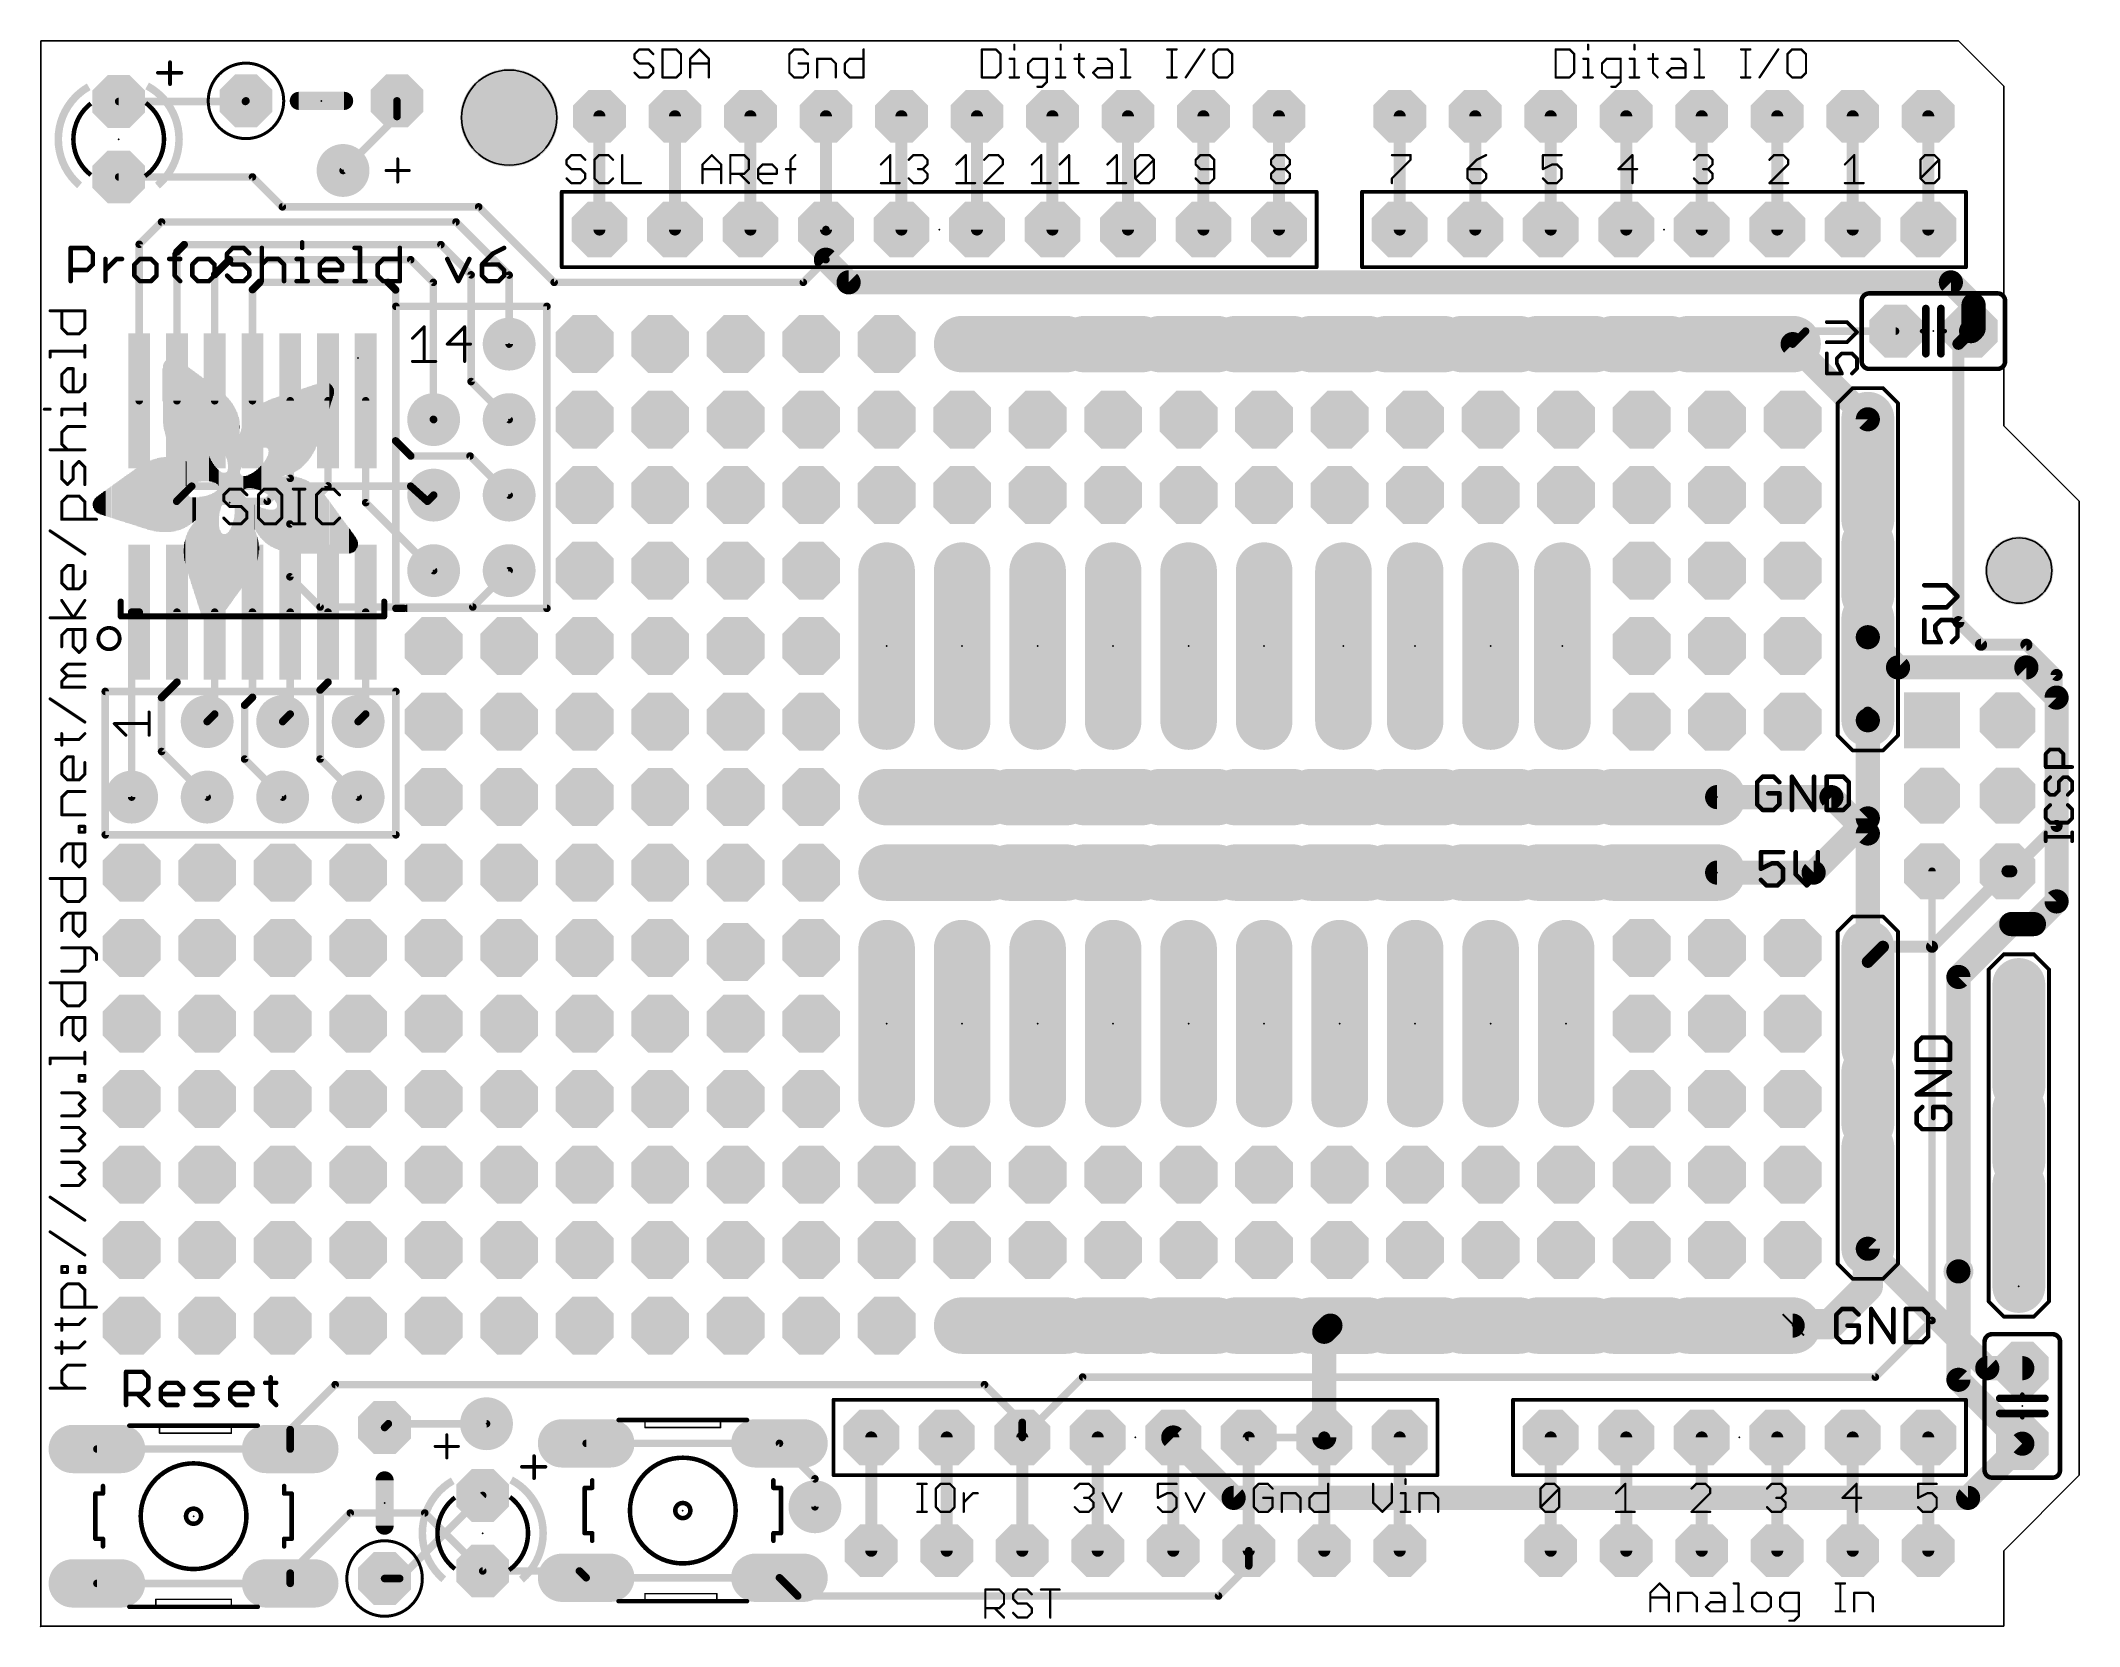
# Model space of a CAD drawing. Extents: x 0 to 68.6, y 0 to 53.3.
import ezdxf

# ---------------------------------------------------------------- set-up
doc = ezdxf.new("R2010")
doc.units = 0
for name, color, linetype in [('1', 12, 'CONTINUOUS'), ('16', 132, 'CONTINUOUS'), ('17', 110, 'CONTINUOUS'), ('18', 110, 'CONTINUOUS'), ('20', 53, 'CONTINUOUS'), ('21', 40, 'CONTINUOUS'), ('22', 6, 'CONTINUOUS'), ('23', 40, 'CONTINUOUS'), ('24', 53, 'CONTINUOUS'), ('29', 253, 'CONTINUOUS')]:
    doc.layers.add(name, color=color, linetype=linetype)

# ---------------------------------------------------------------- blocks, each defined once
blk = doc.blocks.new('OCTAGONP')
at = {"const_width": 0.5}
blk.add_lwpolyline([(-0.25, -0.1036), (-0.25, 0.1036), (-0.1036, 0.25), (0.1036, 0.25), (0.25, 0.1036), (0.25, -0.1036), (0.1036, -0.25), (-0.1036, -0.25), (-0.25, -0.1036), (-0.25, 0.1036)], dxfattribs=at)
blk = doc.blocks.new('OFFSETP100')
at = {"const_width": 1}
blk.add_lwpolyline([(0, 0), (1, 0)], dxfattribs=at)
at = {"const_width": 0.5}
for points in [[(0, 0.25, 1), (0, -0.25)], [(1, -0.25, 1), (1, 0.25)]]:
    blk.add_lwpolyline(points, format="xyb", dxfattribs=at)
blk = doc.blocks.new('LONGP100')
at = {"const_width": 1}
blk.add_lwpolyline([(-0.5, 0), (0.5, 0)], dxfattribs=at)
at = {"const_width": 0.5}
for points in [[(-0.5, 0.25, 1), (-0.5, -0.25)], [(0.5, -0.25, 1), (0.5, 0.25)]]:
    blk.add_lwpolyline(points, format="xyb", dxfattribs=at)
blk = doc.blocks.new('RECT')
blk.add_solid([(-0.5, -0.5), (0.5, -0.5), (-0.5, 0.5), (0.5, 0.5)])
blk = doc.blocks.new('SQUAREP')
blk.add_solid([(-0.5, -0.5), (0.5, -0.5), (-0.5, 0.5), (0.5, 0.5)])
blk = doc.blocks.new('ROUNDP')
at = {"const_width": 0.5}
blk.add_lwpolyline([(0, -0.25, 1), (0, 0.25, 1), (0, -0.25)], format="xyb", dxfattribs=at)
blk = doc.blocks.new('ROUNDV')
at = {"const_width": 0.5}
blk.add_lwpolyline([(0, -0.25, 1), (0, 0.25, 1), (0, -0.25)], format="xyb", dxfattribs=at)
blk = doc.blocks.new('OCTAGONV')
at = {"const_width": 0.5}
blk.add_lwpolyline([(-0.25, -0.1036), (-0.25, 0.1036), (-0.1036, 0.25), (0.1036, 0.25), (0.25, 0.1036), (0.25, -0.1036), (0.1036, -0.25), (-0.1036, -0.25), (-0.25, -0.1036), (-0.25, 0.1036)], dxfattribs=at)

msp = doc.modelspace()

# ---------------------------------------------------------------- linework, layer by layer
at = {"layer": '1'}
for points, const_width in [([(3.3121, 46.4921), (4.064, 47.244)], 0.254), ([(4.064, 47.244), (13.97, 47.244)], 0.254), ([(13.97, 47.244), (15.7581, 45.4559)], 0.254), ([(3.3121, 41.2293), (3.3121, 46.4921)], 0.254), ([(4.5821, 46.2381), (4.826, 46.482)], 0.254), ([(4.5821, 41.2293), (4.5821, 46.2381)], 0.254), ([(4.826, 46.482), (13.462, 46.482)], 0.254), ([(5.8521, 45.4761), (6.35, 45.974)], 0.254), ([(6.35, 45.974), (12.446, 45.974)], 0.254), ([(12.446, 45.974), (13.208, 45.212)], 0.254), ([(13.462, 46.482), (14.478, 45.466)], 0.254), ([(5.8521, 41.2293), (5.8521, 45.4761)], 0.254), ([(7.1221, 44.9681), (7.366, 45.212)], 0.254), ([(7.366, 45.212), (11.684, 45.212)], 0.254), ([(11.684, 45.212), (11.938, 44.958)], 0.254), ([(13.208, 45.212), (13.208, 40.6044)], 0.254), ([(14.478, 45.466), (14.478, 41.8744)], 0.254), ([(15.7581, 45.4559), (15.7581, 43.1343)], 0.254), ([(7.1221, 41.2293), (7.1221, 44.9681)], 0.254), ([(11.938, 44.958), (11.938, 39.878)], 0.254), ([(58.9381, 43.1343), (61.468, 40.6044)], 0.8128), ([(14.478, 41.8744), (15.7581, 40.5943)], 0.254), ([(8.3921, 41.2293), (8.3921, 38.6181)], 0.254), ([(9.6621, 41.2293), (9.6621, 38.3641)], 0.254), ([(10.9321, 41.2293), (10.9321, 37.8003)], 0.254), ([(13.208, 40.6044), (13.2181, 40.5943)], 0.254), ([(61.468, 40.6044), (61.468, 33.274)], 0.8128), ([(11.938, 39.878), (12.446, 39.37)], 0.254), ([(12.446, 39.37), (14.4424, 39.37)], 0.254), ([(14.4424, 39.37), (15.7581, 38.0543)], 0.254), ([(8.3921, 38.6181), (7.62, 37.846)], 0.254), ([(9.6621, 38.3641), (8.382, 37.084)], 0.254), ([(7.62, 37.846), (4.572, 37.846)], 0.254), ([(10.9321, 37.8003), (13.2181, 35.5143)], 0.254), ([(3.3121, 34.1173), (3.0581, 34.1173)], 0.254), ([(3.0581, 34.1173), (3.0581, 27.8943)], 0.254), ([(4.5821, 34.1173), (4.5821, 31.7601)], 0.254), ([(5.8521, 34.1173), (5.8521, 30.6883)], 0.254), ([(7.1221, 34.1173), (7.1221, 31.2521)], 0.254), ([(8.3921, 34.1173), (8.3921, 30.6883)], 0.254), ([(9.6621, 34.1173), (9.6621, 31.7601)], 0.254), ([(10.9321, 34.1173), (10.9321, 30.6883)], 0.254), ([(61.468, 33.274), (61.468, 30.48)], 0.8128), ([(61.468, 33.274), (62.484, 32.258)], 0.8128), ([(62.484, 32.258), (66.802, 32.258)], 0.8128), ([(66.802, 32.258), (67.818, 31.242)], 0.8128), ([(4.5821, 31.7601), (4.064, 31.242)], 0.254), ([(9.6621, 31.7601), (9.398, 31.496)], 0.254), ([(9.398, 31.496), (9.398, 29.1744)], 0.254), ([(67.818, 31.242), (67.818, 24.384)], 0.8128), ([(4.064, 31.242), (4.064, 29.4284)], 0.254), ([(7.1221, 31.2521), (6.858, 30.988)], 0.254), ([(6.858, 30.988), (6.858, 29.1744)], 0.254), ([(61.468, 27.178), (61.468, 30.48)], 0.8128), ([(5.8521, 30.6883), (5.5981, 30.4343)], 0.254), ([(8.3921, 30.6883), (8.1381, 30.4343)], 0.254), ([(10.9321, 30.6883), (10.6781, 30.4343)], 0.254), ([(4.064, 29.4284), (5.5981, 27.8943)], 0.254), ([(6.858, 29.1744), (8.1381, 27.8943)], 0.254), ([(9.398, 29.1744), (10.6781, 27.8943)], 0.254), ([(59.6443, 25.3543), (61.468, 27.178)], 0.8128), ([(56.3981, 25.3543), (59.6443, 25.3543)], 0.8128), ([(66.167, 25.4), (63.627, 22.86)], 0.4064), ([(67.818, 24.384), (67.056, 23.622)], 0.8128), ([(66.294, 23.622), (64.516, 21.844)], 0.8128), ([(67.056, 23.622), (66.294, 23.622)], 0.8128), ([(61.976, 22.86), (61.468, 22.352)], 0.4064), ([(63.627, 22.86), (61.976, 22.86)], 0.4064), ([(61.468, 22.352), (61.468, 12.7)], 0.4064), ([(64.516, 21.844), (64.516, 11.938)], 0.8128), ([(65.4863, 8.6817), (61.468, 12.7)], 0.8128), ([(43.18, 9.906), (43.3883, 10.1143)], 0.8128), ([(43.18, 6.35), (43.18, 9.906)], 0.8128), ([(43.3883, 10.1143), (58.9381, 10.1143)], 0.8128), ([(66.6649, 8.6817), (65.4863, 8.6817)], 0.8128), ([(38.1, 6.35), (40.132, 4.318)], 0.8128), ([(64.8412, 4.318), (66.6649, 6.1417)], 0.8128), ([(40.132, 4.318), (64.8412, 4.318)], 0.8128), ([(8.3913, 1.7873), (10.414, 3.81)], 0.254), ([(10.414, 3.81), (12.9184, 3.81)], 0.254), ([(12.9184, 3.81), (14.8691, 1.8593)], 0.254), ([(8.3913, 1.4409), (8.3913, 1.7873)], 0.254)]:
    msp.add_lwpolyline(points, dxfattribs=dict(at, const_width=const_width))
for points, const_width in [([(4.064, 47.3075, 1), (4.064, 47.1805)], 0.127), ([(4.1089, 47.1991, 1), (4.0191, 47.2889)], 0.127), ([(14.0149, 47.2889, 1), (13.9251, 47.1991)], 0.127), ([(13.97, 47.1805, 1), (13.97, 47.3075)], 0.127), ([(3.3756, 46.4921, 1), (3.2486, 46.4921)], 0.127), ([(3.2672, 46.537, 1), (3.357, 46.4472)], 0.127), ([(4.6456, 46.2381, 1), (4.5186, 46.2381)], 0.127), ([(4.5372, 46.283, 1), (4.627, 46.1932)], 0.127), ([(4.826, 46.5455, 1), (4.826, 46.4185)], 0.127), ([(4.8709, 46.4371, 1), (4.7811, 46.5269)], 0.127), ([(6.35, 46.0375, 1), (6.35, 45.9105)], 0.127), ([(6.3949, 45.9291, 1), (6.3051, 46.0189)], 0.127), ([(12.4909, 46.0189, 1), (12.4011, 45.9291)], 0.127), ([(12.446, 45.9105, 1), (12.446, 46.0375)], 0.127), ([(13.5069, 46.5269, 1), (13.4171, 46.4371)], 0.127), ([(13.462, 46.4185, 1), (13.462, 46.5455)], 0.127), ([(5.9156, 45.4761, 1), (5.7886, 45.4761)], 0.127), ([(5.8072, 45.521, 1), (5.897, 45.4312)], 0.127), ([(7.366, 45.2755, 1), (7.366, 45.1485)], 0.127), ([(7.4109, 45.1671, 1), (7.3211, 45.2569)], 0.127), ([(11.7289, 45.2569, 1), (11.6391, 45.1671)], 0.127), ([(11.684, 45.1485, 1), (11.684, 45.2755)], 0.127), ([(13.2715, 45.212, 1), (13.1445, 45.212)], 0.127), ([(13.1631, 45.1671, 1), (13.2529, 45.2569)], 0.127), ([(14.5415, 45.466, 1), (14.4145, 45.466)], 0.127), ([(14.4331, 45.4211, 1), (14.5229, 45.5109)], 0.127), ([(15.8216, 45.4559, 1), (15.6946, 45.4559)], 0.127), ([(15.7132, 45.411, 1), (15.803, 45.5008)], 0.127), ([(7.1856, 44.9681, 1), (7.0586, 44.9681)], 0.127), ([(7.0772, 45.013, 1), (7.167, 44.9232)], 0.127), ([(12.0015, 44.958, 1), (11.8745, 44.958)], 0.127), ([(11.8931, 44.9131, 1), (11.9829, 45.0029)], 0.127), ([(59.0818, 43.278, 1), (58.7944, 42.9906)], 0.4064), ([(15.6946, 43.1343, 1), (15.8216, 43.1343)], 0.127), ([(14.5229, 41.9193, 1), (14.4331, 41.8295)], 0.127), ([(14.4145, 41.8744, 1), (14.5415, 41.8744)], 0.127), ([(3.2486, 41.2293, 1), (3.3756, 41.2293)], 0.127), ([(4.5186, 41.2293, 1), (4.6456, 41.2293)], 0.127), ([(5.7886, 41.2293, 1), (5.9156, 41.2293)], 0.127), ([(7.0586, 41.2293, 1), (7.1856, 41.2293)], 0.127), ([(8.4556, 41.2293, 1), (8.3286, 41.2293)], 0.127), ([(9.7256, 41.2293, 1), (9.5986, 41.2293)], 0.127), ([(10.9956, 41.2293, 1), (10.8686, 41.2293)], 0.127), ([(13.2529, 40.6493, 1), (13.1631, 40.5595)], 0.127), ([(13.1445, 40.6044, 1), (13.2715, 40.6044)], 0.127), ([(13.1732, 40.5494, 1), (13.263, 40.6392)], 0.127), ([(15.7132, 40.5494, 1), (15.803, 40.6392)], 0.127), ([(61.6712, 40.6044, 1), (61.2648, 40.6044)], 0.4064), ([(61.3243, 40.4607, 1), (61.6117, 40.7481)], 0.4064), ([(11.9829, 39.9229, 1), (11.8931, 39.8331)], 0.127), ([(11.8745, 39.878, 1), (12.0015, 39.878)], 0.127), ([(12.446, 39.4335, 1), (12.446, 39.3065)], 0.127), ([(12.4011, 39.3251, 1), (12.4909, 39.4149)], 0.127), ([(14.4873, 39.4149, 1), (14.3975, 39.3251)], 0.127), ([(14.4424, 39.3065, 1), (14.4424, 39.4335)], 0.127), ([(8.3286, 38.6181, 1), (8.4556, 38.6181)], 0.127), ([(8.437, 38.5732, 1), (8.3472, 38.663)], 0.127), ([(9.5986, 38.3641, 1), (9.7256, 38.3641)], 0.127), ([(9.707, 38.3192, 1), (9.6172, 38.409)], 0.127), ([(4.572, 37.9095, 1), (4.572, 37.7825)], 0.127), ([(7.5751, 37.8909, 1), (7.6649, 37.8011)], 0.127), ([(7.62, 37.7825, 1), (7.62, 37.9095)], 0.127), ([(10.977, 37.8452, 1), (10.8872, 37.7554)], 0.127), ([(10.8686, 37.8003, 1), (10.9956, 37.8003)], 0.127), ([(15.7132, 38.0094, 1), (15.803, 38.0992)], 0.127), ([(8.3371, 37.1289, 1), (8.4269, 37.0391)], 0.127), ([(13.1732, 35.4694, 1), (13.263, 35.5592)], 0.127), ([(3.0581, 34.1808, 1), (3.0581, 34.0538)], 0.127), ([(3.1216, 34.1173, 1), (2.9946, 34.1173)], 0.127), ([(3.3121, 34.0538, 1), (3.3121, 34.1808)], 0.127), ([(4.6456, 34.1173, 1), (4.5186, 34.1173)], 0.127), ([(5.9156, 34.1173, 1), (5.7886, 34.1173)], 0.127), ([(7.1856, 34.1173, 1), (7.0586, 34.1173)], 0.127), ([(8.4556, 34.1173, 1), (8.3286, 34.1173)], 0.127), ([(9.7256, 34.1173, 1), (9.5986, 34.1173)], 0.127), ([(10.9956, 34.1173, 1), (10.8686, 34.1173)], 0.127), ([(61.6712, 33.274, 1), (61.2648, 33.274)], 0.4064), ([(61.6117, 33.4177, 1), (61.3243, 33.1303)], 0.4064), ([(61.2648, 33.274, 1), (61.6712, 33.274)], 0.4064), ([(62.484, 32.4612, 1), (62.484, 32.0548)], 0.4064), ([(62.3403, 32.1143, 1), (62.6277, 32.4017)], 0.4064), ([(66.9457, 32.4017, 1), (66.6583, 32.1143)], 0.4064), ([(66.802, 32.0548, 1), (66.802, 32.4612)], 0.4064), ([(4.5186, 31.7601, 1), (4.6456, 31.7601)], 0.127), ([(4.627, 31.7152, 1), (4.5372, 31.805)], 0.127), ([(9.4615, 31.496, 1), (9.3345, 31.496)], 0.127), ([(9.3531, 31.5409, 1), (9.4429, 31.4511)], 0.127), ([(9.5986, 31.7601, 1), (9.7256, 31.7601)], 0.127), ([(9.707, 31.7152, 1), (9.6172, 31.805)], 0.127), ([(68.0212, 31.242, 1), (67.6148, 31.242)], 0.4064), ([(67.6743, 31.0983, 1), (67.9617, 31.3857)], 0.4064), ([(4.1275, 31.242, 1), (4.0005, 31.242)], 0.127), ([(4.0191, 31.2869, 1), (4.1089, 31.1971)], 0.127), ([(6.9215, 30.988, 1), (6.7945, 30.988)], 0.127), ([(6.8131, 31.0329, 1), (6.9029, 30.9431)], 0.127), ([(7.0586, 31.2521, 1), (7.1856, 31.2521)], 0.127), ([(7.167, 31.2072, 1), (7.0772, 31.297)], 0.127), ([(61.6712, 30.48, 1), (61.2648, 30.48)], 0.4064), ([(5.5532, 30.4792, 1), (5.643, 30.3894)], 0.127), ([(5.7886, 30.6883, 1), (5.9156, 30.6883)], 0.127), ([(5.897, 30.6434, 1), (5.8072, 30.7332)], 0.127), ([(8.0932, 30.4792, 1), (8.183, 30.3894)], 0.127), ([(8.3286, 30.6883, 1), (8.4556, 30.6883)], 0.127), ([(8.437, 30.6434, 1), (8.3472, 30.7332)], 0.127), ([(10.6332, 30.4792, 1), (10.723, 30.3894)], 0.127), ([(10.8686, 30.6883, 1), (10.9956, 30.6883)], 0.127), ([(10.977, 30.6434, 1), (10.8872, 30.7332)], 0.127), ([(61.2648, 30.48, 1), (61.6712, 30.48)], 0.4064), ([(4.1089, 29.4733, 1), (4.0191, 29.3835)], 0.127), ([(4.0005, 29.4284, 1), (4.1275, 29.4284)], 0.127), ([(6.9029, 29.2193, 1), (6.8131, 29.1295)], 0.127), ([(6.7945, 29.1744, 1), (6.9215, 29.1744)], 0.127), ([(9.4429, 29.2193, 1), (9.3531, 29.1295)], 0.127), ([(9.3345, 29.1744, 1), (9.4615, 29.1744)], 0.127), ([(2.9946, 27.8943, 1), (3.1216, 27.8943)], 0.127), ([(5.5532, 27.8494, 1), (5.643, 27.9392)], 0.127), ([(8.0932, 27.8494, 1), (8.183, 27.9392)], 0.127), ([(10.6332, 27.8494, 1), (10.723, 27.9392)], 0.127), ([(61.6117, 27.0343, 1), (61.3243, 27.3217)], 0.4064), ([(61.2648, 27.178, 1), (61.6712, 27.178)], 0.4064), ([(56.3981, 25.5575, 1), (56.3981, 25.1511)], 0.4064), ([(59.5006, 25.498, 1), (59.788, 25.2106)], 0.4064), ([(59.6443, 25.1511, 1), (59.6443, 25.5575)], 0.4064), ([(66.2388, 25.3282, 1), (66.0952, 25.4718)], 0.2032), ([(67.9617, 24.2403, 1), (67.6743, 24.5277)], 0.4064), ([(66.294, 23.8252, 1), (66.294, 23.4188)], 0.4064), ([(66.4377, 23.4783, 1), (66.1503, 23.7657)], 0.4064), ([(67.056, 23.4188, 1), (67.056, 23.8252)], 0.4064), ([(67.6148, 24.384, 1), (68.0212, 24.384)], 0.4064), ([(66.9123, 23.7657, 1), (67.1997, 23.4783)], 0.4064), ([(61.976, 22.9616, 1), (61.976, 22.7584)], 0.2032), ([(62.0478, 22.7882, 1), (61.9042, 22.9318)], 0.2032), ([(63.5552, 22.9318, 1), (63.6988, 22.7882)], 0.2032), ([(63.627, 22.7584, 1), (63.627, 22.9616)], 0.2032), ([(61.5696, 22.352, 1), (61.3664, 22.352)], 0.2032), ([(61.3962, 22.4238, 1), (61.5398, 22.2802)], 0.2032), ([(64.7192, 21.844, 1), (64.3128, 21.844)], 0.4064), ([(64.3723, 21.9877, 1), (64.6597, 21.7003)], 0.4064), ([(61.6117, 12.8437, 1), (61.3243, 12.5563)], 0.4064), ([(61.3664, 12.7, 1), (61.5696, 12.7)], 0.2032), ([(64.3128, 11.938, 1), (64.7192, 11.938)], 0.4064), ([(43.3832, 9.906, 1), (42.9768, 9.906)], 0.4064), ([(43.3883, 10.3175, 1), (43.3883, 9.9111)], 0.4064), ([(43.532, 9.9706, 1), (43.2446, 10.258)], 0.4064), ([(58.9381, 9.9111, 1), (58.9381, 10.3175)], 0.4064), ([(43.0363, 10.0497, 1), (43.3237, 9.7623)], 0.4064), ([(65.4863, 8.8849, 1), (65.4863, 8.4785)], 0.4064), ([(65.3426, 8.538, 1), (65.63, 8.8254)], 0.4064), ([(66.6649, 8.4785, 1), (66.6649, 8.8849)], 0.4064), ([(38.2437, 6.4937, 1), (37.9563, 6.2063)], 0.4064), ([(42.9768, 6.35, 1), (43.3832, 6.35)], 0.4064), ([(66.8086, 5.998, 1), (66.5212, 6.2854)], 0.4064), ([(40.132, 4.5212, 1), (40.132, 4.1148)], 0.4064), ([(39.9883, 4.1743, 1), (40.2757, 4.4617)], 0.4064), ([(64.6975, 4.4617, 1), (64.9849, 4.1743)], 0.4064), ([(64.8412, 4.1148, 1), (64.8412, 4.5212)], 0.4064), ([(10.414, 3.8735, 1), (10.414, 3.7465)], 0.127), ([(10.4589, 3.7651, 1), (10.3691, 3.8549)], 0.127), ([(12.9633, 3.8549, 1), (12.8735, 3.7651)], 0.127), ([(12.9184, 3.7465, 1), (12.9184, 3.8735)], 0.127), ([(8.4548, 1.7873, 1), (8.3278, 1.7873)], 0.127), ([(8.3464, 1.8322, 1), (8.4362, 1.7424)], 0.127), ([(8.3278, 1.4409, 1), (8.4548, 1.4409)], 0.127), ([(14.8242, 1.8144, 1), (14.914, 1.9042)], 0.127)]:
    msp.add_lwpolyline(points, format="xyb", dxfattribs=dict(at, const_width=const_width))
at = {"layer": '16'}
for points, const_width in [([(6.8835, 51.2979), (6.9037, 51.3181)], 0.254), ([(11.9837, 51.3181), (11.9837, 50.7899)], 0.254), ([(2.6213, 51.2979), (6.8835, 51.2979)], 0.254), ([(11.9837, 50.7899), (10.1701, 48.9763)], 0.254), ([(18.796, 50.8), (18.796, 46.99)], 0.4064), ([(21.336, 50.8), (21.336, 46.99)], 0.4064), ([(23.876, 46.99), (23.876, 50.8)], 0.4064), ([(26.416, 50.8), (26.416, 46.99)], 0.4064), ([(28.956, 50.8), (28.956, 46.99)], 0.4064), ([(31.496, 46.99), (31.496, 50.8)], 0.4064), ([(34.036, 50.8), (34.036, 46.99)], 0.4064), ([(36.576, 46.99), (36.576, 50.8)], 0.4064), ([(39.116, 50.8), (39.116, 46.99)], 0.4064), ([(41.656, 46.99), (41.656, 50.8)], 0.4064), ([(45.72, 50.8), (45.72, 46.99)], 0.4064), ([(48.26, 46.99), (48.26, 50.8)], 0.4064), ([(50.8, 50.8), (50.8, 46.99)], 0.4064), ([(53.34, 50.8), (53.34, 46.99)], 0.4064), ([(55.88, 50.8), (55.88, 46.99)], 0.4064), ([(58.42, 50.8), (58.42, 46.99)], 0.4064), ([(60.96, 50.8), (60.96, 46.99)], 0.4064), ([(63.5, 50.8), (63.5, 46.99)], 0.4064), ([(2.6213, 48.7579), (7.1221, 48.7579)], 0.254), ([(7.1221, 48.7579), (8.128, 47.752)], 0.254), ([(8.128, 47.752), (14.732, 47.752)], 0.254), ([(14.732, 47.752), (17.272, 45.212)], 0.254), ([(26.416, 45.974), (26.416, 46.99)], 0.254), ([(25.654, 45.212), (26.416, 45.974)], 0.254), ([(26.416, 45.974), (27.178, 45.212)], 0.8128), ([(17.272, 45.212), (25.654, 45.212)], 0.254), ([(27.178, 45.212), (64.262, 45.212)], 0.8128), ([(64.262, 45.212), (65.024, 44.45)], 0.8128), ([(65.024, 44.45), (65.024, 43.6524)], 0.8128), ([(65.024, 43.6524), (64.9427, 43.5711)], 0.8128), ([(58.9381, 43.1343), (59.3749, 43.5711)], 0.254), ([(59.3749, 43.5711), (62.4027, 43.5711)], 0.254), ([(64.9427, 43.5711), (64.516, 43.1444)], 0.4064), ([(64.516, 43.1444), (64.516, 33.782)], 0.4064), ([(5.08, 38.354), (4.572, 37.846)], 0.254), ([(12.446, 38.354), (5.08, 38.354)], 0.254), ([(13.0098, 37.846), (12.446, 38.354)], 0.254), ([(13.0098, 37.846), (13.2181, 38.0543)], 0.254), ([(8.382, 37.084), (8.382, 35.306)], 0.254), ([(8.382, 35.306), (9.398, 34.29)], 0.254), ([(14.5338, 34.29), (15.7581, 35.5143)], 0.254), ([(9.398, 34.29), (14.5338, 34.29)], 0.254), ([(64.516, 33.782), (65.278, 33.02)], 0.4064), ([(65.278, 33.02), (66.802, 33.02)], 0.4064), ([(66.802, 33.02), (67.818, 32.004)], 0.4064), ([(67.818, 32.004), (67.818, 26.924)], 0.4064), ([(61.468, 30.734), (61.468, 30.48)], 0.4064), ([(56.3981, 27.8943), (60.2437, 27.8943)], 0.8128), ([(60.2437, 27.8943), (61.468, 26.67)], 0.8128), ([(61.468, 26.67), (61.468, 12.7)], 0.8128), ([(67.818, 26.924), (66.294, 25.4)], 0.4064), ([(63.627, 10.287), (63.627, 25.4)], 0.254), ([(66.294, 25.4), (66.167, 25.4)], 0.4064), ([(61.468, 12.7), (61.468, 11.43)], 1.016), ([(64.516, 11.938), (64.516, 8.2906)], 0.8128), ([(61.468, 11.43), (60.198, 10.16)], 1.016), ([(58.9838, 10.16), (58.9381, 10.1143)], 1.016), ([(60.198, 10.16), (58.9838, 10.16)], 1.016), ([(61.722, 8.382), (63.627, 10.287)], 0.254), ([(8.3913, 6.6133), (9.906, 8.128)], 0.254), ([(9.906, 8.128), (31.75, 8.128)], 0.254), ([(31.75, 8.128), (33.02, 6.858)], 0.254), ([(33.02, 6.35), (35.052, 8.382)], 0.254), ([(35.052, 8.382), (61.722, 8.382)], 0.254), ([(64.516, 8.2906), (66.6649, 6.1417)], 0.8128), ([(11.6941, 6.8123), (11.5671, 6.6853)], 0.254), ([(14.9961, 6.8123), (11.6941, 6.8123)], 0.254), ([(33.02, 6.858), (33.02, 6.35)], 0.254), ([(8.3913, 5.9621), (8.3913, 6.6133)], 0.254), ([(18.3489, 6.1519), (24.8513, 6.1519)], 0.254), ([(26.0451, 4.9581), (24.8513, 6.1519)], 0.254), ([(27.94, 6.35), (27.94, 2.54)], 0.4064), ([(30.48, 2.54), (30.48, 6.35)], 0.4064), ([(33.02, 6.35), (33.02, 2.54)], 0.4064), ([(35.56, 6.35), (35.56, 2.54)], 0.4064), ([(38.1, 6.35), (38.1, 2.54)], 0.4064), ([(40.64, 2.54), (40.64, 6.35)], 0.4064), ([(40.64, 6.35), (43.18, 6.35)], 0.254), ([(43.18, 6.35), (43.18, 2.54)], 0.4064), ([(45.72, 2.54), (45.72, 6.35)], 0.4064), ([(50.8, 6.35), (50.8, 2.54)], 0.4064), ([(53.34, 2.54), (53.34, 6.35)], 0.4064), ([(55.88, 6.35), (55.88, 2.54)], 0.4064), ([(58.42, 2.54), (58.42, 6.35)], 0.4064), ([(60.96, 6.35), (60.96, 2.54)], 0.4064), ([(63.5, 2.54), (63.5, 6.35)], 0.4064), ([(1.8889, 5.9621), (8.3913, 5.9621)], 0.254), ([(26.0451, 4.0183), (26.0451, 4.9581)], 0.254), ([(12.0751, 1.6053), (14.8691, 4.3993)], 0.254), ([(39.624, 1.016), (40.64, 2.032)], 0.254), ([(40.64, 2.032), (40.64, 2.54)], 0.254), ([(1.8889, 1.4409), (8.3913, 1.4409)], 0.254), ([(11.5671, 1.6053), (12.0751, 1.6053)], 0.254), ([(14.8691, 1.8593), (18.1203, 1.8593)], 0.254), ([(18.1203, 1.8593), (18.3489, 1.6307)], 0.254), ([(18.3489, 1.6307), (24.8513, 1.6307)], 0.254), ([(24.8513, 1.6307), (25.466, 1.016)], 0.254), ([(25.466, 1.016), (39.624, 1.016)], 0.254)]:
    msp.add_lwpolyline(points, dxfattribs=dict(at, const_width=const_width))
for points, const_width in [([(6.9486, 51.2732, 1), (6.8588, 51.363)], 0.127), ([(12.0472, 51.3181, 1), (11.9202, 51.3181)], 0.127), ([(2.6213, 51.3614, 1), (2.6213, 51.2344)], 0.127), ([(6.8386, 51.3428, 1), (6.9284, 51.253)], 0.127), ([(6.8835, 51.2344, 1), (6.8835, 51.3614)], 0.127), ([(11.9202, 50.7899, 1), (12.0472, 50.7899)], 0.127), ([(12.0286, 50.745, 1), (11.9388, 50.8348)], 0.127), ([(18.8976, 50.8, 1), (18.6944, 50.8)], 0.2032), ([(21.4376, 50.8, 1), (21.2344, 50.8)], 0.2032), ([(23.9776, 50.8, 1), (23.7744, 50.8)], 0.2032), ([(26.5176, 50.8, 1), (26.3144, 50.8)], 0.2032), ([(29.0576, 50.8, 1), (28.8544, 50.8)], 0.2032), ([(31.5976, 50.8, 1), (31.3944, 50.8)], 0.2032), ([(34.1376, 50.8, 1), (33.9344, 50.8)], 0.2032), ([(36.6776, 50.8, 1), (36.4744, 50.8)], 0.2032), ([(39.2176, 50.8, 1), (39.0144, 50.8)], 0.2032), ([(41.7576, 50.8, 1), (41.5544, 50.8)], 0.2032), ([(45.8216, 50.8, 1), (45.6184, 50.8)], 0.2032), ([(48.3616, 50.8, 1), (48.1584, 50.8)], 0.2032), ([(50.9016, 50.8, 1), (50.6984, 50.8)], 0.2032), ([(53.4416, 50.8, 1), (53.2384, 50.8)], 0.2032), ([(55.9816, 50.8, 1), (55.7784, 50.8)], 0.2032), ([(58.5216, 50.8, 1), (58.3184, 50.8)], 0.2032), ([(61.0616, 50.8, 1), (60.8584, 50.8)], 0.2032), ([(63.6016, 50.8, 1), (63.3984, 50.8)], 0.2032), ([(2.6213, 48.8214, 1), (2.6213, 48.6944)], 0.127), ([(7.167, 48.8028, 1), (7.0772, 48.713)], 0.127), ([(7.1221, 48.6944, 1), (7.1221, 48.8214)], 0.127), ([(10.1252, 49.0212, 1), (10.215, 48.9314)], 0.127), ([(8.128, 47.8155, 1), (8.128, 47.6885)], 0.127), ([(8.0831, 47.7071, 1), (8.1729, 47.7969)], 0.127), ([(14.7769, 47.7969, 1), (14.6871, 47.7071)], 0.127), ([(14.732, 47.6885, 1), (14.732, 47.8155)], 0.127), ([(18.6944, 46.99, 1), (18.8976, 46.99)], 0.2032), ([(21.2344, 46.99, 1), (21.4376, 46.99)], 0.2032), ([(23.7744, 46.99, 1), (23.9776, 46.99)], 0.2032), ([(26.3144, 46.99, 1), (26.5176, 46.99)], 0.2032), ([(26.4795, 46.99, 1), (26.3525, 46.99)], 0.127), ([(28.8544, 46.99, 1), (29.0576, 46.99)], 0.2032), ([(31.3944, 46.99, 1), (31.5976, 46.99)], 0.2032), ([(33.9344, 46.99, 1), (34.1376, 46.99)], 0.2032), ([(36.4744, 46.99, 1), (36.6776, 46.99)], 0.2032), ([(39.0144, 46.99, 1), (39.2176, 46.99)], 0.2032), ([(41.5544, 46.99, 1), (41.7576, 46.99)], 0.2032), ([(45.6184, 46.99, 1), (45.8216, 46.99)], 0.2032), ([(48.1584, 46.99, 1), (48.3616, 46.99)], 0.2032), ([(50.6984, 46.99, 1), (50.9016, 46.99)], 0.2032), ([(53.2384, 46.99, 1), (53.4416, 46.99)], 0.2032), ([(55.7784, 46.99, 1), (55.9816, 46.99)], 0.2032), ([(58.3184, 46.99, 1), (58.5216, 46.99)], 0.2032), ([(60.8584, 46.99, 1), (61.0616, 46.99)], 0.2032), ([(63.3984, 46.99, 1), (63.6016, 46.99)], 0.2032), ([(26.5597, 46.1177, 1), (26.2723, 45.8303)], 0.4064), ([(26.3525, 45.974, 1), (26.4795, 45.974)], 0.127), ([(26.4609, 45.9291, 1), (26.3711, 46.0189)], 0.127), ([(17.272, 45.2755, 1), (17.272, 45.1485)], 0.127), ([(17.2271, 45.1671, 1), (17.3169, 45.2569)], 0.127), ([(25.6091, 45.2569, 1), (25.6989, 45.1671)], 0.127), ([(25.654, 45.1485, 1), (25.654, 45.2755)], 0.127), ([(27.178, 45.4152, 1), (27.178, 45.0088)], 0.4064), ([(27.0343, 45.0683, 1), (27.3217, 45.3557)], 0.4064), ([(64.4057, 45.3557, 1), (64.1183, 45.0683)], 0.4064), ([(64.262, 45.0088, 1), (64.262, 45.4152)], 0.4064), ([(65.2272, 44.45, 1), (64.8208, 44.45)], 0.4064), ([(64.8803, 44.3063, 1), (65.1677, 44.5937)], 0.4064), ([(64.799, 43.7148, 1), (65.0864, 43.4274)], 0.4064), ([(65.1677, 43.5087, 1), (64.8803, 43.7961)], 0.4064), ([(58.8932, 43.1792, 1), (58.983, 43.0894)], 0.127), ([(59.3749, 43.6346, 1), (59.3749, 43.5076)], 0.127), ([(59.4198, 43.5262, 1), (59.33, 43.616)], 0.127), ([(62.4027, 43.5076, 1), (62.4027, 43.6346)], 0.127), ([(64.6176, 43.1444, 1), (64.4144, 43.1444)], 0.2032), ([(64.4442, 43.2162, 1), (64.5878, 43.0726)], 0.2032), ([(64.8208, 43.6524, 1), (65.2272, 43.6524)], 0.4064), ([(65.0145, 43.4993, 1), (64.8709, 43.6429)], 0.2032), ([(5.08, 38.4175, 1), (5.08, 38.2905)], 0.127), ([(5.1249, 38.3091, 1), (5.0351, 38.3989)], 0.127), ([(12.4885, 38.4012, 1), (12.4035, 38.3068)], 0.127), ([(12.446, 38.2905, 1), (12.446, 38.4175)], 0.127), ([(4.5271, 37.8909, 1), (4.6169, 37.8011)], 0.127), ([(12.9649, 37.8909, 1), (13.0547, 37.8011)], 0.127), ([(12.9673, 37.7988, 1), (13.0523, 37.8932)], 0.127), ([(13.263, 38.0094, 1), (13.1732, 38.0992)], 0.127), ([(8.4455, 37.084, 1), (8.3185, 37.084)], 0.127), ([(8.4269, 35.3509, 1), (8.3371, 35.2611)], 0.127), ([(8.3185, 35.306, 1), (8.4455, 35.306)], 0.127), ([(15.803, 35.4694, 1), (15.7132, 35.5592)], 0.127), ([(9.398, 34.3535, 1), (9.398, 34.2265)], 0.127), ([(9.3531, 34.2451, 1), (9.4429, 34.3349)], 0.127), ([(14.4889, 34.3349, 1), (14.5787, 34.2451)], 0.127), ([(14.5338, 34.2265, 1), (14.5338, 34.3535)], 0.127), ([(64.4144, 33.782, 1), (64.6176, 33.782)], 0.2032), ([(64.5878, 33.8538, 1), (64.4442, 33.7102)], 0.2032), ([(65.278, 33.1216, 1), (65.278, 32.9184)], 0.2032), ([(65.2062, 32.9482, 1), (65.3498, 33.0918)], 0.2032), ([(66.8738, 33.0918, 1), (66.7302, 32.9482)], 0.2032), ([(66.802, 32.9184, 1), (66.802, 33.1216)], 0.2032), ([(67.9196, 32.004, 1), (67.7164, 32.004)], 0.2032), ([(67.7462, 31.9322, 1), (67.8898, 32.0758)], 0.2032), ([(61.5696, 30.734, 1), (61.3664, 30.734)], 0.2032), ([(61.3664, 30.48, 1), (61.5696, 30.48)], 0.2032), ([(56.3981, 28.0975, 1), (56.3981, 27.6911)], 0.4064), ([(60.3874, 28.038, 1), (60.1, 27.7506)], 0.4064), ([(60.2437, 27.6911, 1), (60.2437, 28.0975)], 0.4064), ([(61.6712, 26.67, 1), (61.2648, 26.67)], 0.4064), ([(61.3243, 26.5263, 1), (61.6117, 26.8137)], 0.4064), ([(67.7164, 26.924, 1), (67.9196, 26.924)], 0.2032), ([(67.8898, 26.8522, 1), (67.7462, 26.9958)], 0.2032), ([(63.6905, 25.4, 1), (63.5635, 25.4)], 0.127), ([(66.167, 25.5016, 1), (66.167, 25.2984)], 0.2032), ([(66.2222, 25.4718, 1), (66.3658, 25.3282)], 0.2032), ([(66.294, 25.2984, 1), (66.294, 25.5016)], 0.2032), ([(61.722, 12.7, 1), (61.214, 12.7)], 0.508), ([(61.2648, 12.7, 1), (61.6712, 12.7)], 0.4064), ([(64.7192, 11.938, 1), (64.3128, 11.938)], 0.4064), ([(61.214, 11.43, 1), (61.722, 11.43)], 0.508), ([(61.6476, 11.2504, 1), (61.2884, 11.6096)], 0.508), ([(58.7585, 10.2939, 1), (59.1177, 9.9347)], 0.508), ([(58.9838, 10.414, 1), (58.9838, 9.906)], 0.508), ([(59.1634, 9.9804, 1), (58.8042, 10.3396)], 0.508), ([(60.0184, 10.3396, 1), (60.3776, 9.9804)], 0.508), ([(60.198, 9.906, 1), (60.198, 10.414)], 0.508), ([(63.5635, 10.287, 1), (63.6905, 10.287)], 0.127), ([(63.6719, 10.2421, 1), (63.5821, 10.3319)], 0.127), ([(9.906, 8.1915, 1), (9.906, 8.0645)], 0.127), ([(9.9509, 8.0831, 1), (9.8611, 8.1729)], 0.127), ([(31.7949, 8.1729, 1), (31.7051, 8.0831)], 0.127), ([(31.75, 8.0645, 1), (31.75, 8.1915)], 0.127), ([(35.052, 8.4455, 1), (35.052, 8.3185)], 0.127), ([(35.0969, 8.3371, 1), (35.0071, 8.4269)], 0.127), ([(61.6771, 8.4269, 1), (61.7669, 8.3371)], 0.127), ([(61.722, 8.3185, 1), (61.722, 8.4455)], 0.127), ([(64.6597, 8.4343, 1), (64.3723, 8.1469)], 0.4064), ([(64.3128, 8.2906, 1), (64.7192, 8.2906)], 0.4064), ([(11.6941, 6.8758, 1), (11.6941, 6.7488)], 0.127), ([(11.739, 6.7674, 1), (11.6492, 6.8572)], 0.127), ([(14.9961, 6.7488, 1), (14.9961, 6.8758)], 0.127), ([(33.0835, 6.858, 1), (32.9565, 6.858)], 0.127), ([(32.9751, 6.8131, 1), (33.0649, 6.9029)], 0.127), ([(8.4548, 6.6133, 1), (8.3278, 6.6133)], 0.127), ([(8.3464, 6.6582, 1), (8.4362, 6.5684)], 0.127), ([(11.5222, 6.7302, 1), (11.612, 6.6404)], 0.127), ([(18.3489, 6.2154, 1), (18.3489, 6.0884)], 0.127), ([(24.8962, 6.1968, 1), (24.8064, 6.107)], 0.127), ([(24.8513, 6.0884, 1), (24.8513, 6.2154)], 0.127), ([(28.0416, 6.35, 1), (27.8384, 6.35)], 0.2032), ([(30.5816, 6.35, 1), (30.3784, 6.35)], 0.2032), ([(33.1216, 6.35, 1), (32.9184, 6.35)], 0.2032), ([(32.9751, 6.3949, 1), (33.0649, 6.3051)], 0.127), ([(32.9565, 6.35, 1), (33.0835, 6.35)], 0.127), ([(35.6616, 6.35, 1), (35.4584, 6.35)], 0.2032), ([(38.2016, 6.35, 1), (37.9984, 6.35)], 0.2032), ([(40.7416, 6.35, 1), (40.5384, 6.35)], 0.2032), ([(40.64, 6.4135, 1), (40.64, 6.2865)], 0.127), ([(43.2816, 6.35, 1), (43.0784, 6.35)], 0.2032), ([(43.18, 6.2865, 1), (43.18, 6.4135)], 0.127), ([(45.8216, 6.35, 1), (45.6184, 6.35)], 0.2032), ([(50.9016, 6.35, 1), (50.6984, 6.35)], 0.2032), ([(53.4416, 6.35, 1), (53.2384, 6.35)], 0.2032), ([(55.9816, 6.35, 1), (55.7784, 6.35)], 0.2032), ([(58.5216, 6.35, 1), (58.3184, 6.35)], 0.2032), ([(61.0616, 6.35, 1), (60.8584, 6.35)], 0.2032), ([(63.6016, 6.35, 1), (63.3984, 6.35)], 0.2032), ([(66.5212, 5.998, 1), (66.8086, 6.2854)], 0.4064), ([(1.8889, 6.0256, 1), (1.8889, 5.8986)], 0.127), ([(8.3278, 5.9621, 1), (8.4548, 5.9621)], 0.127), ([(8.3913, 5.8986, 1), (8.3913, 6.0256)], 0.127), ([(26.1086, 4.9581, 1), (25.9816, 4.9581)], 0.127), ([(26.0002, 4.9132, 1), (26.09, 5.003)], 0.127), ([(14.914, 4.3544, 1), (14.8242, 4.4442)], 0.127), ([(25.9816, 4.0183, 1), (26.1086, 4.0183)], 0.127), ([(27.8384, 2.54, 1), (28.0416, 2.54)], 0.2032), ([(30.3784, 2.54, 1), (30.5816, 2.54)], 0.2032), ([(32.9184, 2.54, 1), (33.1216, 2.54)], 0.2032), ([(35.4584, 2.54, 1), (35.6616, 2.54)], 0.2032), ([(37.9984, 2.54, 1), (38.2016, 2.54)], 0.2032), ([(40.5384, 2.54, 1), (40.7416, 2.54)], 0.2032), ([(40.7035, 2.54, 1), (40.5765, 2.54)], 0.127), ([(40.5765, 2.032, 1), (40.7035, 2.032)], 0.127), ([(40.6849, 1.9871, 1), (40.5951, 2.0769)], 0.127), ([(43.0784, 2.54, 1), (43.2816, 2.54)], 0.2032), ([(45.6184, 2.54, 1), (45.8216, 2.54)], 0.2032), ([(50.6984, 2.54, 1), (50.9016, 2.54)], 0.2032), ([(53.2384, 2.54, 1), (53.4416, 2.54)], 0.2032), ([(55.7784, 2.54, 1), (55.9816, 2.54)], 0.2032), ([(58.3184, 2.54, 1), (58.5216, 2.54)], 0.2032), ([(60.8584, 2.54, 1), (61.0616, 2.54)], 0.2032), ([(63.3984, 2.54, 1), (63.6016, 2.54)], 0.2032), ([(1.8889, 1.5044, 1), (1.8889, 1.3774)], 0.127), ([(8.3913, 1.3774, 1), (8.3913, 1.5044)], 0.127), ([(11.5671, 1.6688, 1), (11.5671, 1.5418)], 0.127), ([(12.0302, 1.6502, 1), (12.12, 1.5604)], 0.127), ([(12.0751, 1.5418, 1), (12.0751, 1.6688)], 0.127), ([(14.8691, 1.9228, 1), (14.8691, 1.7958)], 0.127), ([(18.1652, 1.9042, 1), (18.0754, 1.8144)], 0.127), ([(18.1203, 1.7958, 1), (18.1203, 1.9228)], 0.127), ([(18.3489, 1.6942, 1), (18.3489, 1.5672)], 0.127), ([(18.304, 1.5858, 1), (18.3938, 1.6756)], 0.127), ([(24.8962, 1.6756, 1), (24.8064, 1.5858)], 0.127), ([(24.8513, 1.5672, 1), (24.8513, 1.6942)], 0.127), ([(25.466, 1.0795, 1), (25.466, 0.9525)], 0.127), ([(25.4211, 0.9711, 1), (25.5109, 1.0609)], 0.127), ([(39.5791, 1.0609, 1), (39.6689, 0.9711)], 0.127), ([(39.624, 0.9525, 1), (39.624, 1.0795)], 0.127)]:
    msp.add_lwpolyline(points, format="xyb", dxfattribs=dict(at, const_width=const_width))
at = {"layer": '20'}
for p, q in [((64.516, 53.34), (0, 53.34)), ((0, 53.34), (0, 0)), ((66.04, 51.816), (64.516, 53.34)), ((66.04, 40.386), (66.04, 51.816)), ((68.58, 37.846), (66.04, 40.386)), ((68.58, 5.08), (68.58, 37.846)), ((66.04, 2.54), (68.58, 5.08)), ((66.04, 0), (66.04, 2.54)), ((0, 0), (66.04, 0))]:
    msp.add_line(p, q, dxfattribs=at)
for centre, radius in [((15.7581, 50.7543), 1.6), ((66.5581, 35.5143), 1.1)]:
    msp.add_circle(centre, radius, dxfattribs=at)
at = {"layer": '21'}
for points, const_width in [([(20.1339, 53.0487), (19.9771, 52.8919)], 0.0762), ([(19.9771, 52.8919), (19.9771, 52.7352)], 0.0762), ([(20.4474, 53.0487), (20.1339, 53.0487)], 0.0762), ([(20.6042, 52.8919), (20.4474, 53.0487)], 0.0762), ([(20.9126, 53.0487), (20.9126, 52.1081)], 0.0762), ([(21.3829, 53.0487), (20.9126, 53.0487)], 0.0762), ([(21.5397, 52.8919), (21.3829, 53.0487)], 0.0762), ([(21.5397, 52.2649), (21.5397, 52.8919)], 0.0762), ([(21.8481, 52.7352), (22.1617, 53.0487)], 0.0762), ([(22.1617, 53.0487), (22.4752, 52.7352)], 0.0762), ([(25.3409, 53.0487), (25.1841, 52.8919)], 0.0762), ([(25.1841, 52.8919), (25.1841, 52.2649)], 0.0762), ([(25.6544, 53.0487), (25.3409, 53.0487)], 0.0762), ([(25.8112, 52.8919), (25.6544, 53.0487)], 0.0762), ([(27.6822, 53.0487), (27.6822, 52.1081)], 0.0762), ([(31.6611, 53.0487), (31.6611, 52.1081)], 0.0762), ([(32.1314, 53.0487), (31.6611, 53.0487)], 0.0762), ([(31.6611, 53.0487), (31.6611, 52.1081)], 0.0762), ([(32.1314, 53.0487), (31.6611, 53.0487)], 0.0762), ([(32.2882, 52.8919), (32.1314, 53.0487)], 0.0762), ([(32.2882, 52.8919), (32.1314, 53.0487)], 0.0762), ([(32.2882, 52.2649), (32.2882, 52.8919)], 0.0762), ([(32.2882, 52.2649), (32.2882, 52.8919)], 0.0762), ([(32.7534, 53.2055), (32.7534, 53.0487)], 0.0762), ([(32.7534, 53.2055), (32.7534, 53.0487)], 0.0762), ([(34.3126, 53.2055), (34.3126, 53.0487)], 0.0762), ([(34.3126, 53.2055), (34.3126, 53.0487)], 0.0762), ([(34.9363, 52.8919), (34.9363, 52.2649)], 0.0762), ([(34.9363, 52.8919), (34.9363, 52.2649)], 0.0762), ([(36.3387, 53.0487), (36.4955, 53.0487)], 0.0762), ([(36.3387, 53.0487), (36.4955, 53.0487)], 0.0762), ([(36.4955, 53.0487), (36.4955, 52.1081)], 0.0762), ([(36.4955, 53.0487), (36.4955, 52.1081)], 0.0762), ([(37.8979, 53.0487), (38.2114, 53.0487)], 0.0762), ([(37.8979, 53.0487), (38.2114, 53.0487)], 0.0762), ([(38.0547, 52.1081), (38.0547, 53.0487)], 0.0762), ([(38.0547, 52.1081), (38.0547, 53.0487)], 0.0762), ([(38.5216, 52.1081), (39.1486, 53.0487)], 0.0762), ([(38.5216, 52.1081), (39.1486, 53.0487)], 0.0762), ([(39.6138, 53.0487), (39.4571, 52.8919)], 0.0762), ([(39.6138, 53.0487), (39.4571, 52.8919)], 0.0762), ([(39.4571, 52.8919), (39.4571, 52.2649)], 0.0762), ([(39.4571, 52.8919), (39.4571, 52.2649)], 0.0762), ([(39.9274, 53.0487), (39.6138, 53.0487)], 0.0762), ([(39.9274, 53.0487), (39.6138, 53.0487)], 0.0762), ([(40.0842, 52.8919), (39.9274, 53.0487)], 0.0762), ([(40.0842, 52.8919), (39.9274, 53.0487)], 0.0762), ([(40.0842, 52.2649), (40.0842, 52.8919)], 0.0762), ([(40.0842, 52.2649), (40.0842, 52.8919)], 0.0762), ([(50.9651, 53.0487), (50.9651, 52.1081)], 0.0762), ([(51.4354, 53.0487), (50.9651, 53.0487)], 0.0762), ([(50.9651, 53.0487), (50.9651, 52.1081)], 0.0762), ([(51.4354, 53.0487), (50.9651, 53.0487)], 0.0762), ([(51.5922, 52.8919), (51.4354, 53.0487)], 0.0762), ([(51.5922, 52.8919), (51.4354, 53.0487)], 0.0762), ([(51.5922, 52.2649), (51.5922, 52.8919)], 0.0762), ([(51.5922, 52.2649), (51.5922, 52.8919)], 0.0762), ([(52.0574, 53.2055), (52.0574, 53.0487)], 0.0762), ([(52.0574, 53.2055), (52.0574, 53.0487)], 0.0762), ([(53.6166, 53.2055), (53.6166, 53.0487)], 0.0762), ([(53.6166, 53.2055), (53.6166, 53.0487)], 0.0762), ([(54.2403, 52.8919), (54.2403, 52.2649)], 0.0762), ([(54.2403, 52.8919), (54.2403, 52.2649)], 0.0762), ([(55.6427, 53.0487), (55.7995, 53.0487)], 0.0762), ([(55.6427, 53.0487), (55.7995, 53.0487)], 0.0762), ([(55.7995, 53.0487), (55.7995, 52.1081)], 0.0762), ([(55.7995, 53.0487), (55.7995, 52.1081)], 0.0762), ([(57.2019, 53.0487), (57.5154, 53.0487)], 0.0762), ([(57.2019, 53.0487), (57.5154, 53.0487)], 0.0762), ([(57.3587, 52.1081), (57.3587, 53.0487)], 0.0762), ([(57.3587, 52.1081), (57.3587, 53.0487)], 0.0762), ([(57.8256, 52.1081), (58.4526, 53.0487)], 0.0762), ([(57.8256, 52.1081), (58.4526, 53.0487)], 0.0762), ([(58.9179, 53.0487), (58.7611, 52.8919)], 0.0762), ([(58.9179, 53.0487), (58.7611, 52.8919)], 0.0762), ([(58.7611, 52.8919), (58.7611, 52.2649)], 0.0762), ([(58.7611, 52.8919), (58.7611, 52.2649)], 0.0762), ([(59.2314, 53.0487), (58.9179, 53.0487)], 0.0762), ([(59.2314, 53.0487), (58.9179, 53.0487)], 0.0762), ([(59.3882, 52.8919), (59.2314, 53.0487)], 0.0762), ([(59.3882, 52.8919), (59.2314, 53.0487)], 0.0762), ([(59.3882, 52.2649), (59.3882, 52.8919)], 0.0762), ([(59.3882, 52.2649), (59.3882, 52.8919)], 0.0762), ([(3.9421, 52.2631), (4.7295, 52.2631)], 0.127), ([(4.3485, 52.6187), (4.3485, 51.8821)], 0.127), ([(19.9771, 52.7352), (20.1339, 52.5784)], 0.0762), ([(20.1339, 52.1081), (19.9771, 52.2649)], 0.0762), ([(20.1339, 52.5784), (20.4474, 52.5784)], 0.0762), ([(20.4474, 52.1081), (20.1339, 52.1081)], 0.0762), ([(20.4474, 52.5784), (20.6042, 52.4216)], 0.0762), ([(20.6042, 52.2649), (20.4474, 52.1081)], 0.0762), ([(20.6042, 52.4216), (20.6042, 52.2649)], 0.0762), ([(20.9126, 52.1081), (21.3829, 52.1081)], 0.0762), ([(21.3829, 52.1081), (21.5397, 52.2649)], 0.0762), ([(21.8481, 52.1081), (21.8481, 52.7352)], 0.0762), ([(21.8481, 52.5784), (22.4752, 52.5784)], 0.0762), ([(22.4752, 52.7352), (22.4752, 52.1081)], 0.0762), ([(25.1841, 52.2649), (25.3409, 52.1081)], 0.0762), ([(25.3409, 52.1081), (25.6544, 52.1081)], 0.0762), ([(25.8112, 52.5784), (25.4976, 52.5784)], 0.0762), ([(25.6544, 52.1081), (25.8112, 52.2649)], 0.0762), ([(25.8112, 52.2649), (25.8112, 52.5784)], 0.0762), ([(26.1196, 52.1081), (26.1196, 52.7352)], 0.0762), ([(26.1196, 52.7352), (26.5899, 52.7352)], 0.0762), ([(26.5899, 52.7352), (26.7467, 52.5784)], 0.0762), ([(26.7467, 52.5784), (26.7467, 52.1081)], 0.0762), ([(27.0551, 52.5784), (27.2119, 52.7352)], 0.0762), ([(27.0551, 52.2649), (27.0551, 52.5784)], 0.0762), ([(27.2119, 52.1081), (27.0551, 52.2649)], 0.0762), ([(27.2119, 52.7352), (27.6822, 52.7352)], 0.0762), ([(27.6822, 52.1081), (27.2119, 52.1081)], 0.0762), ([(31.6611, 52.1081), (32.1314, 52.1081)], 0.0762), ([(31.6611, 52.1081), (32.1314, 52.1081)], 0.0762), ([(32.1314, 52.1081), (32.2882, 52.2649)], 0.0762), ([(32.1314, 52.1081), (32.2882, 52.2649)], 0.0762), ([(32.5966, 52.7352), (32.7534, 52.7352)], 0.0762), ([(32.5966, 52.7352), (32.7534, 52.7352)], 0.0762), ([(32.5966, 52.1081), (32.9102, 52.1081)], 0.0762), ([(32.5966, 52.1081), (32.9102, 52.1081)], 0.0762), ([(32.7534, 52.7352), (32.7534, 52.1081)], 0.0762), ([(32.7534, 52.7352), (32.7534, 52.1081)], 0.0762), ([(33.3771, 52.7352), (33.2203, 52.5784)], 0.0762), ([(33.3771, 52.7352), (33.2203, 52.5784)], 0.0762), ([(33.2203, 52.5784), (33.2203, 52.2649)], 0.0762), ([(33.2203, 52.5784), (33.2203, 52.2649)], 0.0762), ([(33.2203, 52.2649), (33.3771, 52.1081)], 0.0762), ([(33.2203, 52.2649), (33.3771, 52.1081)], 0.0762), ([(33.8474, 52.7352), (33.3771, 52.7352)], 0.0762), ([(33.8474, 52.7352), (33.3771, 52.7352)], 0.0762), ([(33.3771, 52.1081), (33.8474, 52.1081)], 0.0762), ([(33.3771, 52.1081), (33.8474, 52.1081)], 0.0762), ([(33.8474, 51.9513), (33.8474, 52.7352)], 0.0762), ([(33.8474, 51.9513), (33.8474, 52.7352)], 0.0762), ([(34.1558, 52.7352), (34.3126, 52.7352)], 0.0762), ([(34.1558, 52.7352), (34.3126, 52.7352)], 0.0762), ([(34.1558, 52.1081), (34.4693, 52.1081)], 0.0762), ([(34.1558, 52.1081), (34.4693, 52.1081)], 0.0762), ([(34.3126, 52.7352), (34.3126, 52.1081)], 0.0762), ([(34.3126, 52.7352), (34.3126, 52.1081)], 0.0762), ([(34.7795, 52.7352), (35.093, 52.7352)], 0.0762), ([(34.7795, 52.7352), (35.093, 52.7352)], 0.0762), ([(34.9363, 52.2649), (35.093, 52.1081)], 0.0762), ([(34.9363, 52.2649), (35.093, 52.1081)], 0.0762), ([(35.4032, 52.2649), (35.5599, 52.4216)], 0.0762), ([(35.4032, 52.2649), (35.5599, 52.4216)], 0.0762), ([(35.5599, 52.1081), (35.4032, 52.2649)], 0.0762), ([(35.5599, 52.1081), (35.4032, 52.2649)], 0.0762), ([(35.5599, 52.7352), (35.8735, 52.7352)], 0.0762), ([(35.5599, 52.7352), (35.8735, 52.7352)], 0.0762), ([(35.5599, 52.4216), (36.0302, 52.4216)], 0.0762), ([(35.5599, 52.4216), (36.0302, 52.4216)], 0.0762), ([(36.0302, 52.1081), (35.5599, 52.1081)], 0.0762), ([(36.0302, 52.1081), (35.5599, 52.1081)], 0.0762), ([(35.8735, 52.7352), (36.0302, 52.5784)], 0.0762), ([(35.8735, 52.7352), (36.0302, 52.5784)], 0.0762), ([(36.0302, 52.5784), (36.0302, 52.1081)], 0.0762), ([(36.0302, 52.5784), (36.0302, 52.1081)], 0.0762), ([(36.3387, 52.1081), (36.6522, 52.1081)], 0.0762), ([(36.3387, 52.1081), (36.6522, 52.1081)], 0.0762), ([(37.8979, 52.1081), (38.2114, 52.1081)], 0.0762), ([(37.8979, 52.1081), (38.2114, 52.1081)], 0.0762), ([(39.4571, 52.2649), (39.6138, 52.1081)], 0.0762), ([(39.4571, 52.2649), (39.6138, 52.1081)], 0.0762), ([(39.6138, 52.1081), (39.9274, 52.1081)], 0.0762), ([(39.6138, 52.1081), (39.9274, 52.1081)], 0.0762), ([(39.9274, 52.1081), (40.0842, 52.2649)], 0.0762), ([(39.9274, 52.1081), (40.0842, 52.2649)], 0.0762), ([(50.9651, 52.1081), (51.4354, 52.1081)], 0.0762), ([(50.9651, 52.1081), (51.4354, 52.1081)], 0.0762), ([(51.4354, 52.1081), (51.5922, 52.2649)], 0.0762), ([(51.4354, 52.1081), (51.5922, 52.2649)], 0.0762), ([(51.9006, 52.7352), (52.0574, 52.7352)], 0.0762), ([(51.9006, 52.7352), (52.0574, 52.7352)], 0.0762), ([(51.9006, 52.1081), (52.2142, 52.1081)], 0.0762), ([(51.9006, 52.1081), (52.2142, 52.1081)], 0.0762), ([(52.0574, 52.7352), (52.0574, 52.1081)], 0.0762), ([(52.0574, 52.7352), (52.0574, 52.1081)], 0.0762), ([(52.6811, 52.7352), (52.5243, 52.5784)], 0.0762), ([(52.6811, 52.7352), (52.5243, 52.5784)], 0.0762), ([(52.5243, 52.5784), (52.5243, 52.2649)], 0.0762), ([(52.5243, 52.5784), (52.5243, 52.2649)], 0.0762), ([(52.5243, 52.2649), (52.6811, 52.1081)], 0.0762), ([(52.5243, 52.2649), (52.6811, 52.1081)], 0.0762), ([(53.1514, 52.7352), (52.6811, 52.7352)], 0.0762), ([(53.1514, 52.7352), (52.6811, 52.7352)], 0.0762), ([(52.6811, 52.1081), (53.1514, 52.1081)], 0.0762), ([(52.6811, 52.1081), (53.1514, 52.1081)], 0.0762), ([(53.1514, 51.9513), (53.1514, 52.7352)], 0.0762), ([(53.1514, 51.9513), (53.1514, 52.7352)], 0.0762), ([(53.4598, 52.7352), (53.6166, 52.7352)], 0.0762), ([(53.4598, 52.7352), (53.6166, 52.7352)], 0.0762), ([(53.4598, 52.1081), (53.7734, 52.1081)], 0.0762), ([(53.4598, 52.1081), (53.7734, 52.1081)], 0.0762), ([(53.6166, 52.7352), (53.6166, 52.1081)], 0.0762), ([(53.6166, 52.7352), (53.6166, 52.1081)], 0.0762), ([(54.0835, 52.7352), (54.397, 52.7352)], 0.0762), ([(54.0835, 52.7352), (54.397, 52.7352)], 0.0762), ([(54.2403, 52.2649), (54.397, 52.1081)], 0.0762), ([(54.2403, 52.2649), (54.397, 52.1081)], 0.0762), ([(54.7072, 52.2649), (54.8639, 52.4216)], 0.0762), ([(54.7072, 52.2649), (54.8639, 52.4216)], 0.0762), ([(54.8639, 52.1081), (54.7072, 52.2649)], 0.0762), ([(54.8639, 52.1081), (54.7072, 52.2649)], 0.0762), ([(54.8639, 52.7352), (55.1775, 52.7352)], 0.0762), ([(54.8639, 52.7352), (55.1775, 52.7352)], 0.0762), ([(54.8639, 52.4216), (55.3342, 52.4216)], 0.0762), ([(54.8639, 52.4216), (55.3342, 52.4216)], 0.0762), ([(55.3342, 52.1081), (54.8639, 52.1081)], 0.0762), ([(55.3342, 52.1081), (54.8639, 52.1081)], 0.0762), ([(55.1775, 52.7352), (55.3342, 52.5784)], 0.0762), ([(55.1775, 52.7352), (55.3342, 52.5784)], 0.0762), ([(55.3342, 52.5784), (55.3342, 52.1081)], 0.0762), ([(55.3342, 52.5784), (55.3342, 52.1081)], 0.0762), ([(55.6427, 52.1081), (55.9562, 52.1081)], 0.0762), ([(55.6427, 52.1081), (55.9562, 52.1081)], 0.0762), ([(57.2019, 52.1081), (57.5154, 52.1081)], 0.0762), ([(57.2019, 52.1081), (57.5154, 52.1081)], 0.0762), ([(58.7611, 52.2649), (58.9179, 52.1081)], 0.0762), ([(58.7611, 52.2649), (58.9179, 52.1081)], 0.0762), ([(58.9179, 52.1081), (59.2314, 52.1081)], 0.0762), ([(58.9179, 52.1081), (59.2314, 52.1081)], 0.0762), ([(59.2314, 52.1081), (59.3882, 52.2649)], 0.0762), ([(59.2314, 52.1081), (59.3882, 52.2649)], 0.0762), ([(8.6817, 51.3181), (10.2057, 51.3181)], 0.6096), ([(33.5338, 51.7946), (33.6906, 51.7946)], 0.0762), ([(33.5338, 51.7946), (33.6906, 51.7946)], 0.0762), ([(33.6906, 51.7946), (33.8474, 51.9513)], 0.0762), ([(33.6906, 51.7946), (33.8474, 51.9513)], 0.0762), ([(52.8378, 51.7946), (52.9946, 51.7946)], 0.0762), ([(52.8378, 51.7946), (52.9946, 51.7946)], 0.0762), ([(52.9946, 51.7946), (53.1514, 51.9513)], 0.0762), ([(52.9946, 51.7946), (53.1514, 51.9513)], 0.0762), ([(12.0077, 49.3666), (12.0077, 48.587)], 0.1016), ([(17.8479, 49.4927), (17.6911, 49.3359)], 0.0762), ([(18.1614, 49.4927), (17.8479, 49.4927)], 0.0762), ([(18.3182, 49.3359), (18.1614, 49.4927)], 0.0762), ([(18.7834, 49.4927), (18.6266, 49.3359)], 0.0762), ([(19.0969, 49.4927), (18.7834, 49.4927)], 0.0762), ([(19.2537, 49.3359), (19.0969, 49.4927)], 0.0762), ([(19.5621, 49.4927), (19.5621, 48.5521)], 0.0762), ([(22.2631, 49.1792), (22.5766, 49.4927)], 0.0762), ([(22.5766, 49.4927), (22.8902, 49.1792)], 0.0762), ([(23.1986, 48.5521), (23.1986, 49.4927)], 0.0762), ([(23.1986, 49.4927), (23.6689, 49.4927)], 0.0762), ([(23.6689, 49.4927), (23.8257, 49.3359)], 0.0762), ([(25.2264, 49.3359), (25.3832, 49.4927)], 0.0762), ([(28.2661, 49.1792), (28.5796, 49.4927)], 0.0762), ([(28.5796, 49.4927), (28.5796, 48.5521)], 0.0762), ([(29.2016, 49.3359), (29.3583, 49.4927)], 0.0762), ([(29.3583, 49.4927), (29.6719, 49.4927)], 0.0762), ([(29.6719, 49.4927), (29.8286, 49.3359)], 0.0762), ([(30.8061, 49.1792), (31.1196, 49.4927)], 0.0762), ([(31.1196, 49.4927), (31.1196, 48.5521)], 0.0762), ([(31.8983, 49.4927), (31.7416, 49.3359)], 0.0762), ([(32.2119, 49.4927), (31.8983, 49.4927)], 0.0762), ([(32.3687, 49.3359), (32.2119, 49.4927)], 0.0762), ([(33.3461, 49.1792), (33.6596, 49.4927)], 0.0762), ([(33.6596, 49.4927), (33.6596, 48.5521)], 0.0762), ([(34.2816, 49.1792), (34.5951, 49.4927)], 0.0762), ([(34.5951, 49.4927), (34.5951, 48.5521)], 0.0762), ([(35.8861, 49.1792), (36.1996, 49.4927)], 0.0762), ([(36.1996, 49.4927), (36.1996, 48.5521)], 0.0762), ([(36.8216, 49.3359), (36.9783, 49.4927)], 0.0762), ([(36.9783, 49.4927), (37.2919, 49.4927)], 0.0762), ([(37.2919, 49.4927), (37.4487, 49.3359)], 0.0762), ([(39.0103, 49.4927), (38.8536, 49.3359)], 0.0762), ([(39.3239, 49.4927), (39.0103, 49.4927)], 0.0762), ([(39.4807, 49.3359), (39.3239, 49.4927)], 0.0762), ([(41.3936, 49.3359), (41.5503, 49.4927)], 0.0762), ([(41.5503, 49.4927), (41.8639, 49.4927)], 0.0762), ([(41.8639, 49.4927), (42.0207, 49.3359)], 0.0762), ([(45.4576, 49.4927), (46.0847, 49.4927)], 0.0762), ([(46.0847, 49.4927), (46.0847, 49.3359)], 0.0762), ([(48.6247, 49.4927), (48.3111, 49.3359)], 0.0762), ([(51.1647, 49.4927), (50.5376, 49.4927)], 0.0762), ([(50.5376, 49.4927), (50.5376, 49.0224)], 0.0762), ([(53.5479, 49.4927), (53.0776, 49.0224)], 0.0762), ([(53.5479, 48.5521), (53.5479, 49.4927)], 0.0762), ([(55.6176, 49.3359), (55.7743, 49.4927)], 0.0762), ([(55.7743, 49.4927), (56.0879, 49.4927)], 0.0762), ([(56.0879, 49.4927), (56.2447, 49.3359)], 0.0762), ([(58.3143, 49.4927), (58.1576, 49.3359)], 0.0762), ([(58.6279, 49.4927), (58.3143, 49.4927)], 0.0762), ([(58.7847, 49.3359), (58.6279, 49.4927)], 0.0762), ([(60.6976, 49.1792), (61.0111, 49.4927)], 0.0762), ([(61.0111, 49.4927), (61.0111, 48.5521)], 0.0762), ([(63.2376, 49.3359), (63.3943, 49.4927)], 0.0762), ([(63.3943, 49.4927), (63.7079, 49.4927)], 0.0762), ([(63.7079, 49.4927), (63.8647, 49.3359)], 0.0762), ([(11.6179, 48.9768), (12.3975, 48.9768)], 0.1016), ([(17.6911, 49.3359), (17.6911, 49.1792)], 0.0762), ([(17.6911, 49.1792), (17.8479, 49.0224)], 0.0762), ([(17.8479, 48.5521), (17.6911, 48.7089)], 0.0762), ([(17.8479, 49.0224), (18.1614, 49.0224)], 0.0762), ([(18.1614, 49.0224), (18.3182, 48.8656)], 0.0762), ([(18.3182, 48.7089), (18.1614, 48.5521)], 0.0762), ([(18.3182, 48.8656), (18.3182, 48.7089)], 0.0762), ([(18.6266, 49.3359), (18.6266, 48.7089)], 0.0762), ([(18.6266, 48.7089), (18.7834, 48.5521)], 0.0762), ([(19.0969, 48.5521), (19.2537, 48.7089)], 0.0762), ([(22.2631, 48.5521), (22.2631, 49.1792)], 0.0762), ([(22.2631, 49.0224), (22.8902, 49.0224)], 0.0762), ([(22.8902, 49.1792), (22.8902, 48.5521)], 0.0762), ([(23.6689, 48.8656), (23.1986, 48.8656)], 0.0762), ([(23.5122, 48.8656), (23.8257, 48.5521)], 0.0762), ([(23.8257, 49.0224), (23.6689, 48.8656)], 0.0762), ([(23.8257, 49.3359), (23.8257, 49.0224)], 0.0762), ([(24.1341, 49.0224), (24.2909, 49.1792)], 0.0762), ([(24.1341, 48.7089), (24.1341, 49.0224)], 0.0762), ([(24.7612, 48.8656), (24.1341, 48.8656)], 0.0762), ([(24.2909, 48.5521), (24.1341, 48.7089)], 0.0762), ([(24.2909, 49.1792), (24.6044, 49.1792)], 0.0762), ([(24.6044, 49.1792), (24.7612, 49.0224)], 0.0762), ([(24.7612, 49.0224), (24.7612, 48.8656)], 0.0762), ([(25.0697, 49.0224), (25.3832, 49.0224)], 0.0762), ([(25.2264, 48.5521), (25.2264, 49.3359)], 0.0762), ([(29.3583, 48.5521), (29.2016, 48.7089)], 0.0762), ([(29.6719, 49.0224), (29.5151, 49.0224)], 0.0762), ([(29.8286, 49.1792), (29.6719, 49.0224)], 0.0762), ([(29.6719, 49.0224), (29.8286, 48.8656)], 0.0762), ([(29.8286, 48.7089), (29.6719, 48.5521)], 0.0762), ([(29.8286, 49.3359), (29.8286, 49.1792)], 0.0762), ([(29.8286, 48.8656), (29.8286, 48.7089)], 0.0762), ([(31.7416, 48.5521), (32.3687, 49.1792)], 0.0762), ([(32.3687, 49.1792), (32.3687, 49.3359)], 0.0762), ([(36.8216, 48.7089), (36.8216, 49.3359)], 0.0762), ([(36.8216, 48.7089), (37.4487, 49.3359)], 0.0762), ([(36.9783, 48.5521), (36.8216, 48.7089)], 0.0762), ([(37.4487, 48.7089), (37.2919, 48.5521)], 0.0762), ([(37.4487, 49.3359), (37.4487, 48.7089)], 0.0762), ([(38.8536, 49.3359), (38.8536, 49.1792)], 0.0762), ([(38.8536, 49.1792), (39.0103, 49.0224)], 0.0762), ([(38.8536, 48.7089), (39.0103, 48.5521)], 0.0762), ([(39.0103, 49.0224), (39.4807, 49.0224)], 0.0762), ([(39.3239, 48.5521), (39.4807, 48.7089)], 0.0762), ([(39.4807, 48.7089), (39.4807, 49.3359)], 0.0762), ([(41.3936, 49.1792), (41.3936, 49.3359)], 0.0762), ([(41.5503, 49.0224), (41.3936, 49.1792)], 0.0762), ([(41.3936, 48.8656), (41.5503, 49.0224)], 0.0762), ([(41.3936, 48.7089), (41.3936, 48.8656)], 0.0762), ([(41.5503, 48.5521), (41.3936, 48.7089)], 0.0762), ([(41.5503, 49.0224), (41.8639, 49.0224)], 0.0762), ([(42.0207, 49.1792), (41.8639, 49.0224)], 0.0762), ([(41.8639, 49.0224), (42.0207, 48.8656)], 0.0762), ([(42.0207, 48.7089), (41.8639, 48.5521)], 0.0762), ([(42.0207, 49.3359), (42.0207, 49.1792)], 0.0762), ([(42.0207, 48.8656), (42.0207, 48.7089)], 0.0762), ([(46.0847, 49.3359), (45.4576, 48.7089)], 0.0762), ([(45.4576, 48.7089), (45.4576, 48.5521)], 0.0762), ([(48.3111, 49.3359), (47.9976, 49.0224)], 0.0762), ([(47.9976, 49.0224), (47.9976, 48.7089)], 0.0762), ([(48.4679, 49.0224), (47.9976, 49.0224)], 0.0762), ([(47.9976, 48.7089), (48.1543, 48.5521)], 0.0762), ([(48.6247, 48.8656), (48.4679, 49.0224)], 0.0762), ([(48.4679, 48.5521), (48.6247, 48.7089)], 0.0762), ([(48.6247, 48.7089), (48.6247, 48.8656)], 0.0762), ([(50.5376, 49.0224), (50.8511, 49.1792)], 0.0762), ([(50.6943, 48.5521), (50.5376, 48.7089)], 0.0762), ([(50.8511, 49.1792), (51.0079, 49.1792)], 0.0762), ([(51.0079, 49.1792), (51.1647, 49.0224)], 0.0762), ([(51.1647, 48.7089), (51.0079, 48.5521)], 0.0762), ([(51.1647, 49.0224), (51.1647, 48.7089)], 0.0762), ([(53.0776, 49.0224), (53.7047, 49.0224)], 0.0762), ([(55.7743, 48.5521), (55.6176, 48.7089)], 0.0762), ([(56.0879, 49.0224), (55.9311, 49.0224)], 0.0762), ([(56.2447, 49.1792), (56.0879, 49.0224)], 0.0762), ([(56.0879, 49.0224), (56.2447, 48.8656)], 0.0762), ([(56.2447, 48.7089), (56.0879, 48.5521)], 0.0762), ([(56.2447, 49.3359), (56.2447, 49.1792)], 0.0762), ([(56.2447, 48.8656), (56.2447, 48.7089)], 0.0762), ([(58.1576, 48.5521), (58.7847, 49.1792)], 0.0762), ([(58.7847, 49.1792), (58.7847, 49.3359)], 0.0762), ([(63.2376, 48.7089), (63.2376, 49.3359)], 0.0762), ([(63.2376, 48.7089), (63.8647, 49.3359)], 0.0762), ([(63.3943, 48.5521), (63.2376, 48.7089)], 0.0762), ([(63.8647, 48.7089), (63.7079, 48.5521)], 0.0762), ([(63.8647, 49.3359), (63.8647, 48.7089)], 0.0762), ([(17.526, 48.26), (42.926, 48.26)], 0.127), ([(17.526, 45.72), (17.526, 48.26)], 0.127), ([(18.1614, 48.5521), (17.8479, 48.5521)], 0.0762), ([(18.7834, 48.5521), (19.0969, 48.5521)], 0.0762), ([(19.5621, 48.5521), (20.1892, 48.5521)], 0.0762), ([(24.6044, 48.5521), (24.2909, 48.5521)], 0.0762), ([(28.2661, 48.5521), (28.8931, 48.5521)], 0.0762), ([(29.6719, 48.5521), (29.3583, 48.5521)], 0.0762), ([(30.8061, 48.5521), (31.4331, 48.5521)], 0.0762), ([(32.3687, 48.5521), (31.7416, 48.5521)], 0.0762), ([(33.3461, 48.5521), (33.9731, 48.5521)], 0.0762), ([(34.2816, 48.5521), (34.9087, 48.5521)], 0.0762), ([(35.8861, 48.5521), (36.5131, 48.5521)], 0.0762), ([(37.2919, 48.5521), (36.9783, 48.5521)], 0.0762), ([(39.0103, 48.5521), (39.3239, 48.5521)], 0.0762), ([(41.8639, 48.5521), (41.5503, 48.5521)], 0.0762), ([(42.926, 48.26), (42.926, 45.72)], 0.127), ([(44.45, 45.72), (44.45, 48.26)], 0.127), ([(44.45, 48.26), (64.77, 48.26)], 0.127), ([(48.1543, 48.5521), (48.4679, 48.5521)], 0.0762), ([(51.0079, 48.5521), (50.6943, 48.5521)], 0.0762), ([(56.0879, 48.5521), (55.7743, 48.5521)], 0.0762), ([(58.7847, 48.5521), (58.1576, 48.5521)], 0.0762), ([(60.6976, 48.5521), (61.3247, 48.5521)], 0.0762), ([(63.7079, 48.5521), (63.3943, 48.5521)], 0.0762), ([(64.77, 48.26), (64.77, 45.72)], 0.127), ([(1.0061, 45.2526), (1.0061, 46.3712)], 0.1524), ([(1.0061, 46.3712), (1.5654, 46.3712)], 0.1524), ([(1.5654, 46.3712), (1.7518, 46.1847)], 0.1524), ([(1.7518, 46.1847), (1.7518, 45.8119)], 0.1524), ([(2.1755, 45.2526), (2.1755, 45.9983)], 0.1524), ([(2.1755, 45.6255), (2.5484, 45.9983)], 0.1524), ([(2.5484, 45.9983), (2.7348, 45.9983)], 0.1524), ([(3.3364, 45.9983), (3.15, 45.8119)], 0.1524), ([(3.7093, 45.9983), (3.3364, 45.9983)], 0.1524), ([(3.8957, 45.8119), (3.7093, 45.9983)], 0.1524), ([(4.3194, 45.9983), (4.6923, 45.9983)], 0.1524), ([(4.5058, 46.1847), (4.5058, 45.439)], 0.1524), ([(5.2854, 45.9983), (5.099, 45.8119)], 0.1524), ([(5.6583, 45.9983), (5.2854, 45.9983)], 0.1524), ([(5.8447, 45.8119), (5.6583, 45.9983)], 0.1524), ([(6.4548, 46.3712), (6.2684, 46.1847)], 0.1524), ([(6.2684, 46.1847), (6.2684, 45.9983)], 0.1524), ([(6.2684, 45.9983), (6.4548, 45.8119)], 0.1524), ([(6.8277, 46.3712), (6.4548, 46.3712)], 0.1524), ([(7.0141, 46.1847), (6.8277, 46.3712)], 0.1524), ([(7.4378, 46.3712), (7.4378, 45.2526)], 0.1524), ([(7.4378, 45.8119), (7.6242, 45.9983)], 0.1524), ([(7.6242, 45.9983), (7.9971, 45.9983)], 0.1524), ([(7.9971, 45.9983), (8.1835, 45.8119)], 0.1524), ([(8.6072, 45.9983), (8.7936, 45.9983)], 0.1524), ([(8.7936, 46.5576), (8.7936, 46.3712)], 0.1524), ([(8.7936, 45.9983), (8.7936, 45.2526)], 0.1524), ([(9.3868, 45.8119), (9.5732, 45.9983)], 0.1524), ([(9.5732, 45.9983), (9.9461, 45.9983)], 0.1524), ([(9.9461, 45.9983), (10.1325, 45.8119)], 0.1524), ([(10.5562, 46.3712), (10.7426, 46.3712)], 0.1524), ([(10.7426, 46.3712), (10.7426, 45.2526)], 0.1524), ([(11.3358, 45.8119), (11.5222, 45.9983)], 0.1524), ([(11.5222, 45.9983), (12.0815, 45.9983)], 0.1524), ([(12.0815, 46.3712), (12.0815, 45.2526)], 0.1524), ([(13.6746, 45.9983), (14.0474, 45.2526)], 0.1524), ([(14.0474, 45.2526), (14.4203, 45.9983)], 0.1524), ([(15.2168, 46.1847), (14.844, 45.8119)], 0.1524), ([(15.5897, 46.3712), (15.2168, 46.1847)], 0.1524), ([(1.5654, 45.6255), (1.0061, 45.6255)], 0.1524), ([(1.7518, 45.8119), (1.5654, 45.6255)], 0.1524), ([(3.15, 45.8119), (3.15, 45.439)], 0.1524), ([(3.15, 45.439), (3.3364, 45.2526)], 0.1524), ([(3.3364, 45.2526), (3.7093, 45.2526)], 0.1524), ([(3.7093, 45.2526), (3.8957, 45.439)], 0.1524), ([(3.8957, 45.439), (3.8957, 45.8119)], 0.1524), ([(4.5058, 45.439), (4.6923, 45.2526)], 0.1524), ([(5.099, 45.8119), (5.099, 45.439)], 0.1524), ([(5.099, 45.439), (5.2854, 45.2526)], 0.1524), ([(5.2854, 45.2526), (5.6583, 45.2526)], 0.1524), ([(5.6583, 45.2526), (5.8447, 45.439)], 0.1524), ([(5.8447, 45.439), (5.8447, 45.8119)], 0.1524), ([(6.4548, 45.2526), (6.2684, 45.439)], 0.1524), ([(6.4548, 45.8119), (6.8277, 45.8119)], 0.1524), ([(6.8277, 45.2526), (6.4548, 45.2526)], 0.1524), ([(6.8277, 45.8119), (7.0141, 45.6255)], 0.1524), ([(7.0141, 45.439), (6.8277, 45.2526)], 0.1524), ([(7.0141, 45.6255), (7.0141, 45.439)], 0.1524), ([(8.1835, 45.8119), (8.1835, 45.2526)], 0.1524), ([(8.6072, 45.2526), (8.98, 45.2526)], 0.1524), ([(9.3868, 45.439), (9.3868, 45.8119)], 0.1524), ([(10.1325, 45.6255), (9.3868, 45.6255)], 0.1524), ([(9.5732, 45.2526), (9.3868, 45.439)], 0.1524), ([(9.9461, 45.2526), (9.5732, 45.2526)], 0.1524), ([(10.1325, 45.8119), (10.1325, 45.6255)], 0.1524), ([(10.5562, 45.2526), (10.929, 45.2526)], 0.1524), ([(11.3358, 45.439), (11.3358, 45.8119)], 0.1524), ([(11.5222, 45.2526), (11.3358, 45.439)], 0.1524), ([(12.0815, 45.2526), (11.5222, 45.2526)], 0.1524), ([(14.844, 45.8119), (14.844, 45.439)], 0.1524), ([(15.4032, 45.8119), (14.844, 45.8119)], 0.1524), ([(14.844, 45.439), (15.0304, 45.2526)], 0.1524), ([(15.0304, 45.2526), (15.4032, 45.2526)], 0.1524), ([(15.5897, 45.6255), (15.4032, 45.8119)], 0.1524), ([(15.4032, 45.2526), (15.5897, 45.439)], 0.1524), ([(15.5897, 45.439), (15.5897, 45.6255)], 0.1524), ([(42.926, 45.72), (17.526, 45.72)], 0.127), ([(64.77, 45.72), (44.45, 45.72)], 0.127), ([(61.2597, 44.5871), (61.2597, 42.5551)], 0.1524), ([(61.5137, 44.8411), (65.8317, 44.8411)], 0.1524), ([(66.0857, 44.5871), (66.0857, 42.5551)], 0.1524), ([(0.3139, 44.2574), (1.4833, 44.2574)], 0.1016), ([(0.7037, 43.6727), (0.7037, 44.2574)], 0.1016), ([(1.4833, 44.2574), (1.4833, 43.6727)], 0.1016), ([(17.0281, 44.4043), (11.9481, 44.4043)], 0.254), ([(11.9481, 34.2443), (11.9481, 44.4043)], 0.254), ([(17.0281, 34.2443), (17.0281, 44.4043)], 0.254), ([(60.7658, 43.8749), (60.0879, 43.8749)], 0.127), ([(61.1048, 43.5359), (60.7658, 43.8749)], 0.127), ([(63.4187, 44.3331), (63.4187, 43.5711)], 0.254), ([(63.9267, 43.5711), (63.9267, 44.3331)], 0.254), ([(0.8986, 43.4778), (0.7037, 43.6727)], 0.1016), ([(1.2884, 43.4778), (0.8986, 43.4778)], 0.1016), ([(1.4833, 43.6727), (1.2884, 43.4778)], 0.1016), ([(12.5069, 43.3297), (12.8967, 43.7195)], 0.1016), ([(12.8967, 43.7195), (12.8967, 42.5501)], 0.1016), ([(14.261, 43.7195), (13.6763, 43.1348)], 0.1016), ([(14.261, 42.5501), (14.261, 43.7195)], 0.1016), ([(60.0879, 43.1969), (60.7658, 43.1969)], 0.127), ([(60.7658, 43.1969), (61.1048, 43.5359)], 0.127), ([(63.4187, 43.5711), (63.2917, 43.5711)], 0.1524), ([(63.4187, 43.5711), (63.4187, 42.8091)], 0.254), ([(63.9267, 43.5711), (63.9267, 42.8091)], 0.254), ([(64.0537, 43.5711), (63.9267, 43.5711)], 0.1524), ([(0.3139, 42.6982), (0.3139, 42.8931)], 0.1016), ([(0.3139, 42.8931), (1.4833, 42.8931)], 0.1016), ([(1.4833, 42.6982), (1.4833, 43.088)], 0.1016), ([(12.5069, 42.5501), (13.2865, 42.5501)], 0.1016), ([(13.6763, 43.1348), (14.4559, 43.1348)], 0.1016), ([(60.0879, 42.8224), (60.0879, 42.1445)], 0.127), ([(60.4269, 42.6529), (60.5964, 42.8224)], 0.127), ([(60.4269, 42.4834), (60.4269, 42.6529)], 0.127), ([(60.5964, 42.1445), (60.4269, 42.4834)], 0.127), ([(60.5964, 42.8224), (60.9353, 42.8224)], 0.127), ([(60.9353, 42.8224), (61.1048, 42.6529)], 0.127), ([(61.1048, 42.6529), (61.1048, 42.314)], 0.127), ([(0.7037, 42.1135), (0.8986, 42.3084)], 0.1016), ([(0.7037, 41.7237), (0.7037, 42.1135)], 0.1016), ([(0.8986, 42.3084), (1.0935, 42.3084)], 0.1016), ([(1.0935, 42.3084), (1.0935, 41.5288)], 0.1016), ([(1.4833, 42.1135), (1.4833, 41.7237)], 0.1016), ([(60.0879, 42.1445), (60.5964, 42.1445)], 0.127), ([(61.1048, 42.314), (60.9353, 42.1445)], 0.127), ([(65.8317, 42.3011), (61.5137, 42.3011)], 0.1524), ([(0.8986, 41.5288), (0.7037, 41.7237)], 0.1016), ([(1.2884, 41.5288), (0.8986, 41.5288)], 0.1016), ([(1.4833, 41.7237), (1.2884, 41.5288)], 0.1016), ([(1.4833, 40.7492), (1.4833, 41.139)], 0.1016), ([(60.452, 41.148), (60.96, 41.656)], 0.127), ([(60.452, 29.972), (60.452, 41.148)], 0.127), ([(60.96, 41.656), (61.976, 41.656)], 0.127), ([(61.976, 41.656), (62.484, 41.148)], 0.127), ([(62.484, 41.148), (62.484, 29.972)], 0.127), ([(0.119, 40.9441), (0.3139, 40.9441)], 0.1016), ([(0.7037, 40.7492), (0.7037, 40.9441)], 0.1016), ([(0.7037, 40.9441), (1.4833, 40.9441)], 0.1016), ([(0.7037, 40.1645), (0.8986, 40.3594)], 0.1016), ([(0.7037, 39.7747), (0.7037, 40.1645)], 0.1016), ([(0.8986, 39.5798), (0.7037, 39.7747)], 0.1016), ([(0.8986, 40.3594), (1.4833, 40.3594)], 0.1016), ([(0.3139, 39.5798), (1.4833, 39.5798)], 0.1016), ([(0.7037, 38.6053), (0.7037, 39.19)], 0.1016), ([(1.2884, 39.19), (1.0935, 38.9951)], 0.1016), ([(1.4833, 38.9951), (1.2884, 39.19)], 0.1016), ([(0.8986, 38.4104), (0.7037, 38.6053)], 0.1016), ([(1.0935, 38.6053), (0.8986, 38.4104)], 0.1016), ([(1.0935, 38.9951), (1.0935, 38.6053)], 0.1016), ([(1.4833, 38.4104), (1.4833, 38.9951)], 0.1016), ([(0.7037, 37.8257), (0.8986, 38.0206)], 0.1016), ([(0.7037, 37.241), (0.7037, 37.8257)], 0.1016), ([(0.8986, 38.0206), (1.2884, 38.0206)], 0.1016), ([(1.2884, 38.0206), (1.4833, 37.8257)], 0.1016), ([(1.4833, 37.8257), (1.4833, 37.241)], 0.1016), ([(6.3518, 38.2585), (6.1569, 38.0636)], 0.1016), ([(6.1569, 38.0636), (6.1569, 37.8687)], 0.1016), ([(6.1569, 37.8687), (6.3518, 37.6738)], 0.1016), ([(6.7416, 38.2585), (6.3518, 38.2585)], 0.1016), ([(6.3518, 37.6738), (6.7416, 37.6738)], 0.1016), ([(6.9365, 38.0636), (6.7416, 38.2585)], 0.1016), ([(6.7416, 37.6738), (6.9365, 37.4789)], 0.1016), ([(7.5212, 38.2585), (7.3263, 38.0636)], 0.1016), ([(7.3263, 38.0636), (7.3263, 37.284)], 0.1016), ([(7.911, 38.2585), (7.5212, 38.2585)], 0.1016), ([(8.1059, 38.0636), (7.911, 38.2585)], 0.1016), ([(8.1059, 37.284), (8.1059, 38.0636)], 0.1016), ([(8.4957, 38.2585), (8.8855, 38.2585)], 0.1016), ([(8.6906, 37.0891), (8.6906, 38.2585)], 0.1016), ([(9.4702, 38.2585), (9.2753, 38.0636)], 0.1016), ([(9.2753, 38.0636), (9.2753, 37.284)], 0.1016), ([(9.86, 38.2585), (9.4702, 38.2585)], 0.1016), ([(10.0549, 38.0636), (9.86, 38.2585)], 0.1016), ([(1.8731, 37.241), (0.7037, 37.241)], 0.1016), ([(6.3518, 37.0891), (6.1569, 37.284)], 0.1016), ([(6.7416, 37.0891), (6.3518, 37.0891)], 0.1016), ([(6.9365, 37.284), (6.7416, 37.0891)], 0.1016), ([(6.9365, 37.4789), (6.9365, 37.284)], 0.1016), ([(7.3263, 37.284), (7.5212, 37.0891)], 0.1016), ([(7.5212, 37.0891), (7.911, 37.0891)], 0.1016), ([(7.911, 37.0891), (8.1059, 37.284)], 0.1016), ([(8.4957, 37.0891), (8.8855, 37.0891)], 0.1016), ([(9.2753, 37.284), (9.4702, 37.0891)], 0.1016), ([(9.4702, 37.0891), (9.86, 37.0891)], 0.1016), ([(9.86, 37.0891), (10.0549, 37.284)], 0.1016), ([(1.4833, 36.0716), (0.3139, 36.8512)], 0.1016), ([(0.7037, 35.4869), (0.8986, 35.6818)], 0.1016), ([(0.8986, 35.6818), (1.0935, 35.6818)], 0.1016), ([(1.0935, 35.6818), (1.0935, 34.9022)], 0.1016), ([(0.7037, 35.0971), (0.7037, 35.4869)], 0.1016), ([(0.8986, 34.9022), (0.7037, 35.0971)], 0.1016), ([(1.4833, 35.0971), (1.2884, 34.9022)], 0.1016), ([(1.4833, 35.4869), (1.4833, 35.0971)], 0.1016), ([(64.1127, 35.0214), (63.3669, 35.0214)], 0.1524), ([(64.4855, 34.6485), (64.1127, 35.0214)], 0.1524), ([(1.0935, 33.9277), (0.7037, 34.5124)], 0.1016), ([(1.2884, 34.9022), (0.8986, 34.9022)], 0.1016), ([(1.4833, 34.5124), (1.0935, 33.9277)], 0.1016), ([(2.6901, 33.9733), (2.6901, 34.4733)], 0.2032), ([(11.5541, 34.4733), (11.5541, 33.9733)], 0.2032), ([(12.2021, 34.2443), (11.9481, 34.2443)], 0.254), ([(12.3291, 34.2443), (17.0281, 34.2443)], 0.254), ([(63.3669, 34.2757), (64.1127, 34.2757)], 0.1524), ([(64.1127, 34.2757), (64.4855, 34.6485)], 0.1524), ([(1.4833, 33.9277), (0.3139, 33.9277)], 0.1016), ([(11.5541, 33.9733), (2.6901, 33.9733)], 0.2032), ([(63.3669, 33.852), (63.3669, 33.1063)], 0.1524), ([(63.7398, 33.6656), (63.9262, 33.852)], 0.1524), ([(63.7398, 33.4792), (63.7398, 33.6656)], 0.1524), ([(63.9262, 33.852), (64.2991, 33.852)], 0.1524), ([(64.2991, 33.852), (64.4855, 33.6656)], 0.1524), ([(64.4855, 33.6656), (64.4855, 33.2927)], 0.1524), ([(0.7037, 33.343), (0.8986, 33.5379)], 0.1016), ([(0.7037, 32.9532), (0.7037, 33.343)], 0.1016), ([(0.8986, 33.5379), (1.4833, 33.5379)], 0.1016), ([(1.0935, 32.9532), (1.0935, 33.5379)], 0.1016), ([(1.2884, 32.7583), (1.0935, 32.9532)], 0.1016), ([(1.4833, 32.9532), (1.2884, 32.7583)], 0.1016), ([(1.4833, 33.5379), (1.4833, 32.9532)], 0.1016), ([(63.3669, 33.1063), (63.9262, 33.1063)], 0.1524), ([(63.9262, 33.1063), (63.7398, 33.4792)], 0.1524), ([(64.4855, 33.2927), (64.2991, 33.1063)], 0.1524), ([(0.7037, 32.1736), (0.8986, 32.3685)], 0.1016), ([(0.8986, 32.3685), (1.4833, 32.3685)], 0.1016), ([(0.8986, 31.9787), (0.7037, 32.1736)], 0.1016), ([(0.7037, 31.7838), (0.8986, 31.9787)], 0.1016), ([(0.7037, 31.5889), (0.7037, 31.7838)], 0.1016), ([(1.4833, 31.5889), (0.7037, 31.5889)], 0.1016), ([(0.8986, 31.9787), (1.4833, 31.9787)], 0.1016), ([(2.1691, 26.6243), (2.1691, 31.4503)], 0.254), ([(2.1691, 31.4503), (11.9481, 31.4503)], 0.254), ([(11.9481, 31.4503), (11.9481, 26.6243)], 0.254), ([(1.4833, 30.4195), (0.3139, 31.1991)], 0.1016), ([(2.8627, 29.9771), (2.4729, 30.3669)], 0.1016), ([(2.4729, 30.3669), (3.6423, 30.3669)], 0.1016), ([(3.6423, 29.9771), (3.6423, 30.7567)], 0.1016), ([(0.5088, 29.8348), (1.2884, 29.8348)], 0.1016), ([(0.7037, 29.6399), (0.7037, 30.0297)], 0.1016), ([(1.2884, 29.8348), (1.4833, 30.0297)], 0.1016), ([(60.96, 29.464), (60.452, 29.972)], 0.127), ([(61.976, 29.464), (60.96, 29.464)], 0.127), ([(62.484, 29.972), (61.976, 29.464)], 0.127), ([(67.4526, 29.3505), (67.6009, 29.4988)], 0.127), ([(67.6009, 29.4988), (67.8975, 29.4988)], 0.127), ([(67.8975, 29.4988), (68.0458, 29.3505)], 0.127), ([(0.7037, 29.0552), (0.8986, 29.2501)], 0.1016), ([(0.7037, 28.6654), (0.7037, 29.0552)], 0.1016), ([(0.8986, 29.2501), (1.0935, 29.2501)], 0.1016), ([(1.0935, 29.2501), (1.0935, 28.4705)], 0.1016), ([(1.4833, 29.0552), (1.4833, 28.6654)], 0.1016), ([(67.4526, 28.9056), (67.4526, 29.3505)], 0.127), ([(68.3424, 28.9056), (67.4526, 28.9056)], 0.127), ([(68.0458, 29.3505), (68.0458, 28.9056)], 0.127), ([(0.8986, 28.4705), (0.7037, 28.6654)], 0.1016), ([(0.7037, 27.8858), (0.8986, 28.0807)], 0.1016), ([(1.2884, 28.4705), (0.8986, 28.4705)], 0.1016), ([(0.8986, 28.0807), (1.4833, 28.0807)], 0.1016), ([(1.4833, 28.6654), (1.2884, 28.4705)], 0.1016), ([(57.9307, 28.5811), (57.7443, 28.3946)], 0.1524), ([(57.7443, 28.3946), (57.7443, 27.6489)], 0.1524), ([(58.3036, 28.5811), (57.9307, 28.5811)], 0.1524), ([(58.49, 28.3946), (58.3036, 28.5811)], 0.1524), ([(58.9137, 27.4625), (58.9137, 28.5811)], 0.1524), ([(58.9137, 28.5811), (59.6594, 27.4625)], 0.1524), ([(59.6594, 27.4625), (59.6594, 28.5811)], 0.1524), ([(60.0831, 28.5811), (60.0831, 27.4625)], 0.1524), ([(60.6424, 28.5811), (60.0831, 28.5811)], 0.1524), ([(60.8288, 28.3946), (60.6424, 28.5811)], 0.1524), ([(60.8288, 27.6489), (60.8288, 28.3946)], 0.1524), ([(67.6009, 28.5633), (67.4526, 28.415)], 0.127), ([(67.4526, 28.415), (67.4526, 28.1184)], 0.127), ([(67.4526, 28.1184), (67.6009, 27.9701)], 0.127), ([(67.7492, 27.9701), (67.8975, 28.1184)], 0.127), ([(67.8975, 28.415), (68.0458, 28.5633)], 0.127), ([(67.8975, 28.1184), (67.8975, 28.415)], 0.127), ([(68.0458, 28.5633), (68.1941, 28.5633)], 0.127), ([(68.1941, 28.5633), (68.3424, 28.415)], 0.127), ([(68.3424, 28.1184), (68.1941, 27.9701)], 0.127), ([(68.3424, 28.415), (68.3424, 28.1184)], 0.127), ([(0.7037, 27.3011), (0.7037, 27.8858)], 0.1016), ([(57.7443, 27.6489), (57.9307, 27.4625)], 0.1524), ([(57.9307, 27.4625), (58.3036, 27.4625)], 0.1524), ([(58.49, 28.0218), (58.1172, 28.0218)], 0.1524), ([(58.3036, 27.4625), (58.49, 27.6489)], 0.1524), ([(58.49, 27.6489), (58.49, 28.0218)], 0.1524), ([(60.0831, 27.4625), (60.6424, 27.4625)], 0.1524), ([(60.6424, 27.4625), (60.8288, 27.6489)], 0.1524), ([(67.6009, 27.6278), (67.4526, 27.4795)], 0.127), ([(67.4526, 27.4795), (67.4526, 27.1829)], 0.127), ([(67.6009, 27.9701), (67.7492, 27.9701)], 0.127), ([(68.3424, 27.4795), (68.1941, 27.6278)], 0.127), ([(68.3424, 27.1829), (68.3424, 27.4795)], 0.127), ([(1.4833, 27.3011), (0.7037, 27.3011)], 0.1016), ([(1.2884, 26.7164), (1.2884, 26.9113)], 0.1016), ([(1.2884, 26.9113), (1.4833, 26.9113)], 0.1016), ([(1.4833, 26.7164), (1.2884, 26.7164)], 0.1016), ([(1.4833, 26.9113), (1.4833, 26.7164)], 0.1016), ([(11.9481, 26.6243), (2.1691, 26.6243)], 0.254), ([(67.4526, 27.1829), (67.6009, 27.0346)], 0.127), ([(67.4526, 26.4109), (67.4526, 26.7075)], 0.127), ([(67.6009, 27.0346), (68.1941, 27.0346)], 0.127), ([(68.1941, 27.0346), (68.3424, 27.1829)], 0.127), ([(68.3424, 26.4109), (68.3424, 26.7075)], 0.127), ([(0.7037, 26.1317), (0.8986, 26.3266)], 0.1016), ([(0.7037, 25.7419), (0.7037, 26.1317)], 0.1016), ([(0.8986, 26.3266), (1.4833, 26.3266)], 0.1016), ([(1.0935, 25.7419), (1.0935, 26.3266)], 0.1016), ([(1.4833, 26.3266), (1.4833, 25.7419)], 0.1016), ([(58.617, 26.0411), (57.8713, 26.0411)], 0.1524), ([(57.8713, 26.0411), (57.8713, 25.4818)], 0.1524), ([(59.0407, 26.0411), (59.0407, 25.2954)], 0.1524), ([(59.7864, 25.2954), (59.7864, 26.0411)], 0.1524), ([(68.3424, 26.5592), (67.4526, 26.5592)], 0.127), ([(1.2884, 25.547), (1.0935, 25.7419)], 0.1016), ([(1.4833, 25.7419), (1.2884, 25.547)], 0.1016), ([(57.8713, 25.4818), (58.2442, 25.6682)], 0.1524), ([(58.2442, 25.6682), (58.4306, 25.6682)], 0.1524), ([(58.4306, 25.6682), (58.617, 25.4818)], 0.1524), ([(58.617, 25.4818), (58.617, 25.1089)], 0.1524), ([(0.3139, 25.1572), (1.4833, 25.1572)], 0.1016), ([(0.7037, 24.5725), (0.7037, 25.1572)], 0.1016), ([(1.4833, 25.1572), (1.4833, 24.5725)], 0.1016), ([(58.0577, 24.9225), (57.8713, 25.1089)], 0.1524), ([(58.4306, 24.9225), (58.0577, 24.9225)], 0.1524), ([(58.617, 25.1089), (58.4306, 24.9225)], 0.1524), ([(59.0407, 25.2954), (59.4135, 24.9225)], 0.1524), ([(59.4135, 24.9225), (59.7864, 25.2954)], 0.1524), ([(0.8986, 24.3777), (0.7037, 24.5725)], 0.1016), ([(0.7037, 23.793), (0.8986, 23.9879)], 0.1016), ([(1.2884, 24.3777), (0.8986, 24.3777)], 0.1016), ([(0.8986, 23.9879), (1.4833, 23.9879)], 0.1016), ([(1.0935, 23.4032), (1.0935, 23.9879)], 0.1016), ([(1.4833, 24.5725), (1.2884, 24.3777)], 0.1016), ([(1.4833, 23.9879), (1.4833, 23.4032)], 0.1016), ([(0.7037, 23.4032), (0.7037, 23.793)], 0.1016), ([(1.2884, 23.2083), (1.0935, 23.4032)], 0.1016), ([(1.4833, 23.4032), (1.2884, 23.2083)], 0.1016), ([(60.452, 23.368), (60.96, 23.876)], 0.127), ([(60.452, 12.192), (60.452, 23.368)], 0.127), ([(60.96, 23.876), (61.976, 23.876)], 0.127), ([(61.976, 23.876), (62.484, 23.368)], 0.127), ([(62.484, 23.368), (62.484, 12.192)], 0.127), ([(0.7037, 22.8185), (1.6782, 22.8185)], 0.1016), ([(1.4833, 22.2338), (1.4833, 22.8185)], 0.1016), ([(1.6782, 22.8185), (1.8731, 22.6236)], 0.1016), ([(1.8731, 22.6236), (1.8731, 22.4287)], 0.1016), ([(65.532, 22.098), (66.04, 22.606)], 0.127), ([(66.04, 22.606), (67.056, 22.606)], 0.127), ([(67.056, 22.606), (67.564, 22.098)], 0.127), ([(0.7037, 22.0389), (1.2884, 22.0389)], 0.1016), ([(1.2884, 22.0389), (1.4833, 22.2338)], 0.1016), ([(65.532, 10.922), (65.532, 22.098)], 0.127), ([(67.564, 22.098), (67.564, 10.922)], 0.127), ([(0.3139, 21.6491), (1.4833, 21.6491)], 0.1016), ([(0.7037, 21.0644), (0.7037, 21.6491)], 0.1016), ([(1.4833, 21.6491), (1.4833, 21.0644)], 0.1016), ([(0.8986, 20.8695), (0.7037, 21.0644)], 0.1016), ([(1.2884, 20.8695), (0.8986, 20.8695)], 0.1016), ([(1.4833, 21.0644), (1.2884, 20.8695)], 0.1016), ([(0.7037, 20.2848), (0.8986, 20.4797)], 0.1016), ([(0.7037, 19.895), (0.7037, 20.2848)], 0.1016), ([(0.8986, 20.4797), (1.4833, 20.4797)], 0.1016), ([(1.0935, 19.895), (1.0935, 20.4797)], 0.1016), ([(1.2884, 19.7001), (1.0935, 19.895)], 0.1016), ([(1.4833, 19.895), (1.2884, 19.7001)], 0.1016), ([(1.4833, 20.4797), (1.4833, 19.895)], 0.1016), ([(1.4833, 18.9205), (1.4833, 19.3103)], 0.1016), ([(63.2994, 19.8078), (63.1129, 19.6214)], 0.1524), ([(63.1129, 19.6214), (63.1129, 19.0621)], 0.1524), ([(64.0451, 19.8078), (63.2994, 19.8078)], 0.1524), ([(64.2315, 19.6214), (64.0451, 19.8078)], 0.1524), ([(64.2315, 19.0621), (64.2315, 19.6214)], 0.1524), ([(0.3139, 18.9205), (0.3139, 19.1154)], 0.1016), ([(0.3139, 19.1154), (1.4833, 19.1154)], 0.1016), ([(1.2884, 18.3358), (1.2884, 18.5307)], 0.1016), ([(1.2884, 18.5307), (1.4833, 18.5307)], 0.1016), ([(1.4833, 18.5307), (1.4833, 18.3358)], 0.1016), ([(63.1129, 19.0621), (64.2315, 19.0621)], 0.1524), ([(63.1129, 17.8927), (64.2315, 18.6384)], 0.1524), ([(64.2315, 18.6384), (63.1129, 18.6384)], 0.1524), ([(1.2884, 17.946), (0.7037, 17.946)], 0.1016), ([(1.4833, 18.3358), (1.2884, 18.3358)], 0.1016), ([(1.4833, 17.7511), (1.2884, 17.946)], 0.1016), ([(64.2315, 17.8927), (63.1129, 17.8927)], 0.1524), ([(0.7037, 17.1664), (1.2884, 17.1664)], 0.1016), ([(1.2884, 17.5562), (1.4833, 17.7511)], 0.1016), ([(1.4833, 17.3613), (1.2884, 17.5562)], 0.1016), ([(1.2884, 17.1664), (1.4833, 17.3613)], 0.1016), ([(63.2994, 17.469), (63.1129, 17.2826)], 0.1524), ([(63.1129, 17.2826), (63.1129, 16.9097)], 0.1524), ([(64.0451, 17.469), (63.6722, 17.469)], 0.1524), ([(63.6722, 17.469), (63.6722, 17.0962)], 0.1524), ([(64.2315, 17.2826), (64.0451, 17.469)], 0.1524), ([(64.2315, 16.9097), (64.2315, 17.2826)], 0.1524), ([(1.2884, 16.7766), (0.7037, 16.7766)], 0.1016), ([(1.4833, 16.5817), (1.2884, 16.7766)], 0.1016), ([(1.2884, 16.3868), (1.4833, 16.5817)], 0.1016), ([(63.1129, 16.9097), (63.2994, 16.7233)], 0.1524), ([(63.2994, 16.7233), (64.0451, 16.7233)], 0.1524), ([(64.0451, 16.7233), (64.2315, 16.9097)], 0.1524), ([(0.7037, 15.997), (1.2884, 15.997)], 0.1016), ([(1.4833, 16.1919), (1.2884, 16.3868)], 0.1016), ([(1.2884, 15.997), (1.4833, 16.1919)], 0.1016), ([(1.2884, 15.6072), (0.7037, 15.6072)], 0.1016), ([(1.4833, 15.4123), (1.2884, 15.6072)], 0.1016), ([(1.2884, 15.2174), (1.4833, 15.4123)], 0.1016), ([(1.4833, 15.0225), (1.2884, 15.2174)], 0.1016), ([(1.4833, 13.6582), (0.3139, 14.4378)], 0.1016), ([(0.7037, 14.8276), (1.2884, 14.8276)], 0.1016), ([(1.2884, 14.8276), (1.4833, 15.0225)], 0.1016), ([(1.4833, 12.4888), (0.3139, 13.2684)], 0.1016), ([(0.7037, 11.9041), (0.7037, 12.099)], 0.1016), ([(0.7037, 12.099), (0.8986, 12.099)], 0.1016), ([(0.8986, 11.9041), (0.7037, 11.9041)], 0.1016), ([(0.8986, 12.099), (0.8986, 11.9041)], 0.1016), ([(1.2884, 11.9041), (1.2884, 12.099)], 0.1016), ([(1.2884, 12.099), (1.4833, 12.099)], 0.1016), ([(1.4833, 11.9041), (1.2884, 11.9041)], 0.1016), ([(1.4833, 12.099), (1.4833, 11.9041)], 0.1016), ([(60.96, 11.684), (60.452, 12.192)], 0.127), ([(61.976, 11.684), (60.96, 11.684)], 0.127), ([(62.484, 12.192), (61.976, 11.684)], 0.127), ([(0.7037, 11.3194), (0.8986, 11.5143)], 0.1016), ([(0.7037, 10.7347), (0.7037, 11.3194)], 0.1016), ([(0.8986, 11.5143), (1.2884, 11.5143)], 0.1016), ([(1.2884, 11.5143), (1.4833, 11.3194)], 0.1016), ([(1.4833, 11.3194), (1.4833, 10.7347)], 0.1016), ([(66.04, 10.414), (65.532, 10.922)], 0.127), ([(67.564, 10.922), (67.056, 10.414)], 0.127), ([(1.8731, 10.7347), (0.7037, 10.7347)], 0.1016), ([(0.7037, 9.9551), (0.7037, 10.3449)], 0.1016), ([(1.2884, 10.15), (1.4833, 10.3449)], 0.1016), ([(60.5977, 10.6741), (60.4113, 10.4876)], 0.1524), ([(60.4113, 10.4876), (60.4113, 9.7419)], 0.1524), ([(60.9706, 10.6741), (60.5977, 10.6741)], 0.1524), ([(61.157, 10.4876), (60.9706, 10.6741)], 0.1524), ([(61.5807, 9.5555), (61.5807, 10.6741)], 0.1524), ([(61.5807, 10.6741), (62.3264, 9.5555)], 0.1524), ([(62.3264, 9.5555), (62.3264, 10.6741)], 0.1524), ([(62.7501, 10.6741), (62.7501, 9.5555)], 0.1524), ([(63.3094, 10.6741), (62.7501, 10.6741)], 0.1524), ([(63.4958, 10.4876), (63.3094, 10.6741)], 0.1524), ([(63.4958, 9.7419), (63.4958, 10.4876)], 0.1524), ([(67.056, 10.414), (66.04, 10.414)], 0.127), ([(0.5088, 10.15), (1.2884, 10.15)], 0.1016), ([(0.7037, 9.1755), (0.7037, 9.5653)], 0.1016), ([(1.2884, 9.3704), (1.4833, 9.5653)], 0.1016), ([(60.4113, 9.7419), (60.5977, 9.5555)], 0.1524), ([(60.5977, 9.5555), (60.9706, 9.5555)], 0.1524), ([(61.157, 10.1148), (60.7842, 10.1148)], 0.1524), ([(60.9706, 9.5555), (61.157, 9.7419)], 0.1524), ([(61.157, 9.7419), (61.157, 10.1148)], 0.1524), ([(62.7501, 9.5555), (63.3094, 9.5555)], 0.1524), ([(63.3094, 9.5555), (63.4958, 9.7419)], 0.1524), ([(65.3949, 5.2527), (65.3949, 9.5707)], 0.1524), ([(65.6489, 9.8247), (67.6809, 9.8247)], 0.1524), ([(67.9349, 9.5707), (67.9349, 5.2527)], 0.1524), ([(0.5088, 9.3704), (1.2884, 9.3704)], 0.1016), ([(0.7037, 8.5908), (0.8986, 8.7857)], 0.1016), ([(0.7037, 8.201), (0.7037, 8.5908)], 0.1016), ([(0.8986, 8.0061), (0.7037, 8.201)], 0.1016), ([(0.8986, 8.7857), (1.4833, 8.7857)], 0.1016), ([(2.8702, 7.4422), (2.8702, 8.5608)], 0.1524), ([(2.8702, 8.5608), (3.4295, 8.5608)], 0.1524), ([(3.4295, 8.5608), (3.6159, 8.3743)], 0.1524), ([(3.6159, 8.3743), (3.6159, 8.0015)], 0.1524), ([(4.0396, 8.0015), (4.226, 8.1879)], 0.1524), ([(4.226, 8.1879), (4.5989, 8.1879)], 0.1524), ([(4.5989, 8.1879), (4.7853, 8.0015)], 0.1524), ([(5.209, 8.0015), (5.3954, 8.1879)], 0.1524), ([(5.3954, 8.1879), (5.9547, 8.1879)], 0.1524), ([(6.3784, 8.0015), (6.5648, 8.1879)], 0.1524), ([(6.5648, 8.1879), (6.9377, 8.1879)], 0.1524), ([(6.9377, 8.1879), (7.1241, 8.0015)], 0.1524), ([(7.5478, 8.1879), (7.9206, 8.1879)], 0.1524), ([(7.7342, 8.3743), (7.7342, 7.6286)], 0.1524), ([(0.3139, 8.0061), (1.4833, 8.0061)], 0.1016), ([(3.4295, 7.8151), (2.8702, 7.8151)], 0.1524), ([(3.2431, 7.8151), (3.6159, 7.4422)], 0.1524), ([(3.6159, 8.0015), (3.4295, 7.8151)], 0.1524), ([(4.0396, 7.6286), (4.0396, 8.0015)], 0.1524), ([(4.7853, 7.8151), (4.0396, 7.8151)], 0.1524), ([(4.226, 7.4422), (4.0396, 7.6286)], 0.1524), ([(4.7853, 8.0015), (4.7853, 7.8151)], 0.1524), ([(5.3954, 7.8151), (5.209, 8.0015)], 0.1524), ([(5.7683, 7.8151), (5.3954, 7.8151)], 0.1524), ([(5.9547, 7.6286), (5.7683, 7.8151)], 0.1524), ([(5.7683, 7.4422), (5.9547, 7.6286)], 0.1524), ([(6.3784, 7.6286), (6.3784, 8.0015)], 0.1524), ([(7.1241, 7.8151), (6.3784, 7.8151)], 0.1524), ([(6.5648, 7.4422), (6.3784, 7.6286)], 0.1524), ([(7.1241, 8.0015), (7.1241, 7.8151)], 0.1524), ([(7.7342, 7.6286), (7.9206, 7.4422)], 0.1524), ([(26.67, 5.08), (26.67, 7.62)], 0.127), ([(26.67, 7.62), (46.99, 7.62)], 0.127), ([(46.99, 7.62), (46.99, 5.08)], 0.127), ([(49.53, 7.62), (64.77, 7.62)], 0.127), ([(49.53, 5.08), (49.53, 7.62)], 0.127), ([(64.77, 7.62), (64.77, 5.08)], 0.127), ([(66.6649, 7.6657), (65.9029, 7.6657)], 0.254), ([(66.6649, 7.6657), (67.4269, 7.6657)], 0.254), ([(66.6649, 7.7927), (66.6649, 7.6657)], 0.1524), ([(4.5989, 7.4422), (4.226, 7.4422)], 0.1524), ([(5.209, 7.4422), (5.7683, 7.4422)], 0.1524), ([(6.9377, 7.4422), (6.5648, 7.4422)], 0.1524), ([(20.3301, 6.9393), (19.4411, 6.9393)], 0.1524), ([(22.8701, 6.9393), (20.3301, 6.9393)], 0.1524), ([(20.3301, 6.9393), (20.3301, 6.6853)], 0.0508), ([(23.7591, 6.9393), (22.8701, 6.9393)], 0.1524), ([(22.8701, 6.6853), (22.8701, 6.9393)], 0.0508), ([(65.9029, 7.1577), (66.6649, 7.1577)], 0.254), ([(66.6649, 7.1577), (67.4269, 7.1577)], 0.254), ([(66.6649, 7.1577), (66.6649, 7.0307)], 0.1524), ([(3.9971, 6.7495), (2.9811, 6.7495)], 0.1524), ([(6.4101, 6.7495), (3.9971, 6.7495)], 0.1524), ([(3.9971, 6.4955), (3.9971, 6.7495)], 0.0508), ([(3.9971, 6.4955), (6.4101, 6.4955)], 0.0508), ([(7.2991, 6.7495), (6.4101, 6.7495)], 0.1524), ([(6.4101, 6.4955), (6.4101, 6.7495)], 0.0508), ([(13.6587, 6.4406), (13.6587, 5.661)], 0.1016), ([(22.8701, 6.6853), (20.3301, 6.6853)], 0.0508), ([(13.2689, 6.0508), (14.0485, 6.0508)], 0.1016), ([(16.5963, 5.7201), (16.5963, 4.9835)], 0.127), ([(11.5671, 3.3833), (11.5671, 4.9073)], 0.6096), ([(16.1899, 5.3645), (16.9773, 5.3645)], 0.127), ([(18.5521, 4.6533), (18.5521, 4.9073)], 0.1524), ([(24.6481, 4.6533), (24.6481, 4.9073)], 0.1524), ([(46.99, 5.08), (26.67, 5.08)], 0.127), ([(29.492, 4.7887), (29.8055, 4.7887)], 0.0762), ([(29.6488, 3.8481), (29.6488, 4.7887)], 0.0762), ([(30.2724, 4.7887), (30.1157, 4.6319)], 0.0762), ([(30.586, 4.7887), (30.2724, 4.7887)], 0.0762), ([(30.7427, 4.6319), (30.586, 4.7887)], 0.0762), ([(34.7904, 4.6319), (34.9472, 4.7887)], 0.0762), ([(34.9472, 4.7887), (35.2607, 4.7887)], 0.0762), ([(35.2607, 4.7887), (35.4175, 4.6319)], 0.0762), ([(38.2115, 4.7887), (37.5844, 4.7887)], 0.0762), ([(37.5844, 4.7887), (37.5844, 4.3184)], 0.0762), ([(40.972, 4.7887), (40.8152, 4.6319)], 0.0762), ([(41.2855, 4.7887), (40.972, 4.7887)], 0.0762), ([(41.4423, 4.6319), (41.2855, 4.7887)], 0.0762), ([(43.3133, 4.7887), (43.3133, 3.8481)], 0.0762), ([(44.8234, 4.7887), (44.8234, 4.1616)], 0.0762), ([(45.4505, 4.1616), (45.4505, 4.7887)], 0.0762), ([(45.9157, 4.9455), (45.9157, 4.7887)], 0.0762), ([(64.77, 5.08), (49.53, 5.08)], 0.127), ([(50.4571, 4.6319), (50.6139, 4.7887)], 0.0762), ([(50.6139, 4.7887), (50.9274, 4.7887)], 0.0762), ([(50.9274, 4.7887), (51.0842, 4.6319)], 0.0762), ([(52.9971, 4.4752), (53.3106, 4.7887)], 0.0762), ([(53.3106, 4.7887), (53.3106, 3.8481)], 0.0762), ([(55.6939, 4.7887), (55.5371, 4.6319)], 0.0762), ([(56.0074, 4.7887), (55.6939, 4.7887)], 0.0762), ([(56.1642, 4.6319), (56.0074, 4.7887)], 0.0762), ([(58.0771, 4.6319), (58.2339, 4.7887)], 0.0762), ([(58.2339, 4.7887), (58.5474, 4.7887)], 0.0762), ([(58.5474, 4.7887), (58.7042, 4.6319)], 0.0762), ([(61.0874, 4.7887), (60.6171, 4.3184)], 0.0762), ([(61.0874, 3.8481), (61.0874, 4.7887)], 0.0762), ([(63.7842, 4.7887), (63.1571, 4.7887)], 0.0762), ([(63.1571, 4.7887), (63.1571, 4.3184)], 0.0762), ([(65.6489, 4.9987), (67.6809, 4.9987)], 0.1524), ([(1.8381, 4.4635), (2.0921, 4.4635)], 0.1524), ([(1.8381, 4.4635), (1.8381, 2.9395)], 0.1524), ([(2.0921, 4.4635), (2.0921, 4.7175)], 0.1524), ([(8.1881, 4.4635), (8.1881, 4.7175)], 0.1524), ([(8.1881, 4.4635), (8.4421, 4.4635)], 0.1524), ([(8.4421, 2.9395), (8.4421, 4.4635)], 0.1524), ([(18.2981, 4.6533), (18.5521, 4.6533)], 0.1524), ([(18.2981, 4.6533), (18.2981, 3.1293)], 0.1524), ([(24.6481, 4.6533), (24.9021, 4.6533)], 0.1524), ([(24.9021, 3.1293), (24.9021, 4.6533)], 0.1524), ([(30.1157, 4.6319), (30.1157, 4.0049)], 0.0762), ([(30.7427, 4.0049), (30.7427, 4.6319)], 0.0762), ([(31.0512, 3.8481), (31.0512, 4.4752)], 0.0762), ([(31.0512, 4.1616), (31.3647, 4.4752)], 0.0762), ([(31.3647, 4.4752), (31.5215, 4.4752)], 0.0762), ([(35.2607, 4.3184), (35.1039, 4.3184)], 0.0762), ([(35.4175, 4.4752), (35.2607, 4.3184)], 0.0762), ([(35.2607, 4.3184), (35.4175, 4.1616)], 0.0762), ([(35.4175, 4.6319), (35.4175, 4.4752)], 0.0762), ([(35.4175, 4.1616), (35.4175, 4.0049)], 0.0762), ([(35.7259, 4.4752), (36.0395, 3.8481)], 0.0762), ([(36.0395, 3.8481), (36.353, 4.4752)], 0.0762), ([(37.5844, 4.3184), (37.8979, 4.4752)], 0.0762), ([(37.8979, 4.4752), (38.0547, 4.4752)], 0.0762), ([(38.0547, 4.4752), (38.2115, 4.3184)], 0.0762), ([(38.2115, 4.3184), (38.2115, 4.0049)], 0.0762), ([(38.5199, 4.4752), (38.8335, 3.8481)], 0.0762), ([(38.8335, 3.8481), (39.147, 4.4752)], 0.0762), ([(40.8152, 4.6319), (40.8152, 4.0049)], 0.0762), ([(41.4423, 4.3184), (41.1287, 4.3184)], 0.0762), ([(41.4423, 4.0049), (41.4423, 4.3184)], 0.0762), ([(41.7507, 3.8481), (41.7507, 4.4752)], 0.0762), ([(41.7507, 4.4752), (42.221, 4.4752)], 0.0762), ([(42.221, 4.4752), (42.3778, 4.3184)], 0.0762), ([(42.3778, 4.3184), (42.3778, 3.8481)], 0.0762), ([(42.6862, 4.3184), (42.843, 4.4752)], 0.0762), ([(42.6862, 4.0049), (42.6862, 4.3184)], 0.0762), ([(42.843, 4.4752), (43.3133, 4.4752)], 0.0762), ([(44.8234, 4.1616), (45.1369, 3.8481)], 0.0762), ([(45.1369, 3.8481), (45.4505, 4.1616)], 0.0762), ([(45.7589, 4.4752), (45.9157, 4.4752)], 0.0762), ([(45.9157, 4.4752), (45.9157, 3.8481)], 0.0762), ([(46.3826, 3.8481), (46.3826, 4.4752)], 0.0762), ([(46.3826, 4.4752), (46.8529, 4.4752)], 0.0762), ([(46.8529, 4.4752), (47.0097, 4.3184)], 0.0762), ([(47.0097, 4.3184), (47.0097, 3.8481)], 0.0762), ([(50.4571, 4.0049), (50.4571, 4.6319)], 0.0762), ([(50.4571, 4.0049), (51.0842, 4.6319)], 0.0762), ([(51.0842, 4.6319), (51.0842, 4.0049)], 0.0762), ([(55.5371, 3.8481), (56.1642, 4.4752)], 0.0762), ([(56.1642, 4.4752), (56.1642, 4.6319)], 0.0762), ([(58.5474, 4.3184), (58.3906, 4.3184)], 0.0762), ([(58.7042, 4.4752), (58.5474, 4.3184)], 0.0762), ([(58.5474, 4.3184), (58.7042, 4.1616)], 0.0762), ([(58.7042, 4.6319), (58.7042, 4.4752)], 0.0762), ([(58.7042, 4.1616), (58.7042, 4.0049)], 0.0762), ([(60.6171, 4.3184), (61.2442, 4.3184)], 0.0762), ([(63.1571, 4.3184), (63.4706, 4.4752)], 0.0762), ([(63.4706, 4.4752), (63.6274, 4.4752)], 0.0762), ([(63.6274, 4.4752), (63.7842, 4.3184)], 0.0762), ([(63.7842, 4.3184), (63.7842, 4.0049)], 0.0762), ([(29.492, 3.8481), (29.8055, 3.8481)], 0.0762), ([(30.1157, 4.0049), (30.2724, 3.8481)], 0.0762), ([(30.2724, 3.8481), (30.586, 3.8481)], 0.0762), ([(30.586, 3.8481), (30.7427, 4.0049)], 0.0762), ([(34.9472, 3.8481), (34.7904, 4.0049)], 0.0762), ([(35.2607, 3.8481), (34.9472, 3.8481)], 0.0762), ([(35.4175, 4.0049), (35.2607, 3.8481)], 0.0762), ([(37.7412, 3.8481), (37.5844, 4.0049)], 0.0762), ([(38.0547, 3.8481), (37.7412, 3.8481)], 0.0762), ([(38.2115, 4.0049), (38.0547, 3.8481)], 0.0762), ([(40.8152, 4.0049), (40.972, 3.8481)], 0.0762), ([(40.972, 3.8481), (41.2855, 3.8481)], 0.0762), ([(41.2855, 3.8481), (41.4423, 4.0049)], 0.0762), ([(42.843, 3.8481), (42.6862, 4.0049)], 0.0762), ([(43.3133, 3.8481), (42.843, 3.8481)], 0.0762), ([(45.7589, 3.8481), (46.0725, 3.8481)], 0.0762), ([(50.6139, 3.8481), (50.4571, 4.0049)], 0.0762), ([(50.9274, 3.8481), (50.6139, 3.8481)], 0.0762), ([(51.0842, 4.0049), (50.9274, 3.8481)], 0.0762), ([(52.9971, 3.8481), (53.6242, 3.8481)], 0.0762), ([(56.1642, 3.8481), (55.5371, 3.8481)], 0.0762), ([(58.2339, 3.8481), (58.0771, 4.0049)], 0.0762), ([(58.5474, 3.8481), (58.2339, 3.8481)], 0.0762), ([(58.7042, 4.0049), (58.5474, 3.8481)], 0.0762), ([(63.3139, 3.8481), (63.1571, 4.0049)], 0.0762), ([(63.6274, 3.8481), (63.3139, 3.8481)], 0.0762), ([(63.7842, 4.0049), (63.6274, 3.8481)], 0.0762), ([(2.0921, 2.9395), (1.8381, 2.9395)], 0.1524), ([(2.0921, 2.9395), (2.0921, 2.6855)], 0.1524), ([(8.4421, 2.9395), (8.1881, 2.9395)], 0.1524), ([(8.1881, 2.9395), (8.1881, 2.6855)], 0.1524), ([(18.5521, 3.1293), (18.2981, 3.1293)], 0.1524), ([(18.5521, 3.1293), (18.5521, 2.8753)], 0.1524), ([(24.9021, 3.1293), (24.6481, 3.1293)], 0.1524), ([(24.6481, 3.1293), (24.6481, 2.8753)], 0.1524), ([(54.1502, 1.1275), (54.4637, 1.441)], 0.0762), ([(54.1502, 1.1275), (54.4637, 1.441)], 0.0762), ([(54.4637, 1.441), (54.7773, 1.1275)], 0.0762), ([(54.4637, 1.441), (54.7773, 1.1275)], 0.0762), ([(56.9568, 1.441), (57.1135, 1.441)], 0.0762), ([(56.9568, 1.441), (57.1135, 1.441)], 0.0762), ([(57.1135, 1.441), (57.1135, 0.5004)], 0.0762), ([(57.1135, 1.441), (57.1135, 0.5004)], 0.0762), ([(60.387, 1.441), (60.7005, 1.441)], 0.0762), ([(60.387, 1.441), (60.7005, 1.441)], 0.0762), ([(60.5438, 0.5004), (60.5438, 1.441)], 0.0762), ([(60.5438, 0.5004), (60.5438, 1.441)], 0.0762), ([(2.9811, 0.6535), (3.8701, 0.6535)], 0.1524), ([(3.8701, 0.6535), (6.4101, 0.6535)], 0.1524), ([(3.8701, 0.9075), (6.4101, 0.9075)], 0.0508), ([(3.8701, 0.9075), (3.8701, 0.6535)], 0.0508), ([(6.4101, 0.6535), (7.2991, 0.6535)], 0.1524), ([(6.4101, 0.6535), (6.4101, 0.9075)], 0.0508), ([(19.4411, 0.8433), (20.3301, 0.8433)], 0.1524), ([(20.3301, 0.8433), (22.7431, 0.8433)], 0.1524), ([(22.7431, 1.0973), (20.3301, 1.0973)], 0.0508), ([(20.3301, 1.0973), (20.3301, 0.8433)], 0.0508), ([(22.7431, 0.8433), (23.7591, 0.8433)], 0.1524), ([(22.7431, 1.0973), (22.7431, 0.8433)], 0.0508), ([(31.778, 0.2921), (31.778, 1.2327)], 0.0762), ([(31.778, 1.2327), (32.2483, 1.2327)], 0.0762), ([(32.2483, 1.2327), (32.4051, 1.0759)], 0.0762), ([(32.4051, 0.7624), (32.2483, 0.6056)], 0.0762), ([(32.4051, 1.0759), (32.4051, 0.7624)], 0.0762), ([(32.8703, 1.2327), (32.7135, 1.0759)], 0.0762), ([(32.7135, 1.0759), (32.7135, 0.9192)], 0.0762), ([(32.7135, 0.9192), (32.8703, 0.7624)], 0.0762), ([(33.1838, 1.2327), (32.8703, 1.2327)], 0.0762), ([(32.8703, 0.7624), (33.1838, 0.7624)], 0.0762), ([(33.3406, 1.0759), (33.1838, 1.2327)], 0.0762), ([(33.1838, 0.7624), (33.3406, 0.6056)], 0.0762), ([(33.649, 1.2327), (34.2761, 1.2327)], 0.0762), ([(33.9626, 0.2921), (33.9626, 1.2327)], 0.0762), ([(54.1502, 0.5004), (54.1502, 1.1275)], 0.0762), ([(54.1502, 0.5004), (54.1502, 1.1275)], 0.0762), ([(54.1502, 0.9707), (54.7773, 0.9707)], 0.0762), ([(54.1502, 0.9707), (54.7773, 0.9707)], 0.0762), ([(54.7773, 1.1275), (54.7773, 0.5004)], 0.0762), ([(54.7773, 1.1275), (54.7773, 0.5004)], 0.0762), ([(55.0857, 0.5004), (55.0857, 1.1275)], 0.0762), ([(55.0857, 1.1275), (55.556, 1.1275)], 0.0762), ([(55.0857, 0.5004), (55.0857, 1.1275)], 0.0762), ([(55.0857, 1.1275), (55.556, 1.1275)], 0.0762), ([(55.556, 1.1275), (55.7128, 0.9707)], 0.0762), ([(55.556, 1.1275), (55.7128, 0.9707)], 0.0762), ([(55.7128, 0.9707), (55.7128, 0.5004)], 0.0762), ([(55.7128, 0.9707), (55.7128, 0.5004)], 0.0762), ([(56.0212, 0.6572), (56.178, 0.8139)], 0.0762), ([(56.0212, 0.6572), (56.178, 0.8139)], 0.0762), ([(56.178, 0.5004), (56.0212, 0.6572)], 0.0762), ([(56.178, 0.5004), (56.0212, 0.6572)], 0.0762), ([(56.178, 1.1275), (56.4915, 1.1275)], 0.0762), ([(56.178, 1.1275), (56.4915, 1.1275)], 0.0762), ([(56.178, 0.8139), (56.6483, 0.8139)], 0.0762), ([(56.178, 0.8139), (56.6483, 0.8139)], 0.0762), ([(56.4915, 1.1275), (56.6483, 0.9707)], 0.0762), ([(56.4915, 1.1275), (56.6483, 0.9707)], 0.0762), ([(56.6483, 0.9707), (56.6483, 0.5004)], 0.0762), ([(56.6483, 0.9707), (56.6483, 0.5004)], 0.0762), ([(57.7372, 1.1275), (57.5804, 0.9707)], 0.0762), ([(57.7372, 1.1275), (57.5804, 0.9707)], 0.0762), ([(57.5804, 0.9707), (57.5804, 0.6572)], 0.0762), ([(57.5804, 0.9707), (57.5804, 0.6572)], 0.0762), ([(57.5804, 0.6572), (57.7372, 0.5004)], 0.0762), ([(57.5804, 0.6572), (57.7372, 0.5004)], 0.0762), ([(58.0507, 1.1275), (57.7372, 1.1275)], 0.0762), ([(58.0507, 1.1275), (57.7372, 1.1275)], 0.0762), ([(58.2075, 0.9707), (58.0507, 1.1275)], 0.0762), ([(58.2075, 0.9707), (58.0507, 1.1275)], 0.0762), ([(58.0507, 0.5004), (58.2075, 0.6572)], 0.0762), ([(58.0507, 0.5004), (58.2075, 0.6572)], 0.0762), ([(58.2075, 0.6572), (58.2075, 0.9707)], 0.0762), ([(58.2075, 0.6572), (58.2075, 0.9707)], 0.0762), ([(58.6727, 1.1275), (58.516, 0.9707)], 0.0762), ([(58.6727, 1.1275), (58.516, 0.9707)], 0.0762), ([(58.516, 0.9707), (58.516, 0.6572)], 0.0762), ([(58.516, 0.9707), (58.516, 0.6572)], 0.0762), ([(58.516, 0.6572), (58.6727, 0.5004)], 0.0762), ([(58.516, 0.6572), (58.6727, 0.5004)], 0.0762), ([(59.143, 1.1275), (58.6727, 1.1275)], 0.0762), ([(59.143, 1.1275), (58.6727, 1.1275)], 0.0762), ([(59.143, 0.3436), (59.143, 1.1275)], 0.0762), ([(59.143, 0.3436), (59.143, 1.1275)], 0.0762), ([(61.0107, 0.5004), (61.0107, 1.1275)], 0.0762), ([(61.0107, 1.1275), (61.481, 1.1275)], 0.0762), ([(61.0107, 0.5004), (61.0107, 1.1275)], 0.0762), ([(61.0107, 1.1275), (61.481, 1.1275)], 0.0762), ([(61.481, 1.1275), (61.6377, 0.9707)], 0.0762), ([(61.481, 1.1275), (61.6377, 0.9707)], 0.0762), ([(61.6377, 0.9707), (61.6377, 0.5004)], 0.0762), ([(61.6377, 0.9707), (61.6377, 0.5004)], 0.0762), ([(32.2483, 0.6056), (31.778, 0.6056)], 0.0762), ([(32.0915, 0.6056), (32.4051, 0.2921)], 0.0762), ([(32.8703, 0.2921), (32.7135, 0.4489)], 0.0762), ([(33.1838, 0.2921), (32.8703, 0.2921)], 0.0762), ([(33.3406, 0.4489), (33.1838, 0.2921)], 0.0762), ([(33.3406, 0.6056), (33.3406, 0.4489)], 0.0762), ([(56.6483, 0.5004), (56.178, 0.5004)], 0.0762), ([(56.6483, 0.5004), (56.178, 0.5004)], 0.0762), ([(56.9568, 0.5004), (57.2703, 0.5004)], 0.0762), ([(56.9568, 0.5004), (57.2703, 0.5004)], 0.0762), ([(57.7372, 0.5004), (58.0507, 0.5004)], 0.0762), ([(57.7372, 0.5004), (58.0507, 0.5004)], 0.0762), ([(58.6727, 0.5004), (59.143, 0.5004)], 0.0762), ([(58.6727, 0.5004), (59.143, 0.5004)], 0.0762), ([(58.8295, 0.1869), (58.9863, 0.1869)], 0.0762), ([(58.8295, 0.1869), (58.9863, 0.1869)], 0.0762), ([(58.9863, 0.1869), (59.143, 0.3436)], 0.0762), ([(58.9863, 0.1869), (59.143, 0.3436)], 0.0762), ([(60.387, 0.5004), (60.7005, 0.5004)], 0.0762), ([(60.387, 0.5004), (60.7005, 0.5004)], 0.0762)]:
    msp.add_lwpolyline(points, dxfattribs=dict(at, const_width=const_width))
for points, const_width in [([(19.9636, 52.9054, 1), (19.9906, 52.8785)], 0.0381), ([(19.9962, 52.8919, 1), (19.9581, 52.8919)], 0.0381), ([(20.1339, 53.0678, 1), (20.1339, 53.0297)], 0.0381), ([(20.1473, 53.0352, 1), (20.1204, 53.0622)], 0.0381), ([(20.4609, 53.0622, 1), (20.4339, 53.0352)], 0.0381), ([(20.4474, 53.0297, 1), (20.4474, 53.0678)], 0.0381), ([(20.5907, 52.8785, 1), (20.6176, 52.9054)], 0.0381), ([(20.9317, 53.0487, 1), (20.8936, 53.0487)], 0.0381), ([(20.9126, 53.0678, 1), (20.9126, 53.0297)], 0.0381), ([(21.3964, 53.0622, 1), (21.3694, 53.0352)], 0.0381), ([(21.3829, 53.0297, 1), (21.3829, 53.0678)], 0.0381), ([(21.5587, 52.8919, 1), (21.5206, 52.8919)], 0.0381), ([(21.5262, 52.8785, 1), (21.5532, 52.9054)], 0.0381), ([(22.1751, 53.0622, 1), (22.1482, 53.0352)], 0.0381), ([(22.1751, 53.0352, 1), (22.1482, 53.0622)], 0.0381), ([(25.2032, 52.8919, 1), (25.1651, 52.8919)], 0.0381), ([(25.1706, 52.9054, 1), (25.1976, 52.8785)], 0.0381), ([(25.3409, 53.0678, 1), (25.3409, 53.0297)], 0.0381), ([(25.3543, 53.0352, 1), (25.3274, 53.0622)], 0.0381), ([(25.6679, 53.0622, 1), (25.6409, 53.0352)], 0.0381), ([(25.6544, 53.0297, 1), (25.6544, 53.0678)], 0.0381), ([(25.7977, 52.8785, 1), (25.8246, 52.9054)], 0.0381), ([(27.7013, 53.0487, 1), (27.6632, 53.0487)], 0.0381), ([(31.6802, 53.0487, 1), (31.6421, 53.0487)], 0.0381), ([(31.6611, 53.0678, 1), (31.6611, 53.0297)], 0.0381), ([(31.6802, 53.0487, 1), (31.6421, 53.0487)], 0.0381), ([(31.6611, 53.0678, 1), (31.6611, 53.0297)], 0.0381), ([(32.1449, 53.0622, 1), (32.1179, 53.0352)], 0.0381), ([(32.1449, 53.0622, 1), (32.1179, 53.0352)], 0.0381), ([(32.1314, 53.0297, 1), (32.1314, 53.0678)], 0.0381), ([(32.1314, 53.0297, 1), (32.1314, 53.0678)], 0.0381), ([(32.3072, 52.8919, 1), (32.2691, 52.8919)], 0.0381), ([(32.3072, 52.8919, 1), (32.2691, 52.8919)], 0.0381), ([(32.2747, 52.8785, 1), (32.3016, 52.9054)], 0.0381), ([(32.2747, 52.8785, 1), (32.3016, 52.9054)], 0.0381), ([(32.7724, 53.2055, 1), (32.7343, 53.2055)], 0.0381), ([(32.7724, 53.2055, 1), (32.7343, 53.2055)], 0.0381), ([(32.7343, 53.0487, 1), (32.7724, 53.0487)], 0.0381), ([(32.7343, 53.0487, 1), (32.7724, 53.0487)], 0.0381), ([(34.3316, 53.2055, 1), (34.2935, 53.2055)], 0.0381), ([(34.3316, 53.2055, 1), (34.2935, 53.2055)], 0.0381), ([(34.2935, 53.0487, 1), (34.3316, 53.0487)], 0.0381), ([(34.2935, 53.0487, 1), (34.3316, 53.0487)], 0.0381), ([(34.9553, 52.8919, 1), (34.9172, 52.8919)], 0.0381), ([(34.9553, 52.8919, 1), (34.9172, 52.8919)], 0.0381), ([(36.3387, 53.0678, 1), (36.3387, 53.0297)], 0.0381), ([(36.3387, 53.0678, 1), (36.3387, 53.0297)], 0.0381), ([(36.5145, 53.0487, 1), (36.4764, 53.0487)], 0.0381), ([(36.5145, 53.0487, 1), (36.4764, 53.0487)], 0.0381), ([(36.4955, 53.0297, 1), (36.4955, 53.0678)], 0.0381), ([(36.4955, 53.0297, 1), (36.4955, 53.0678)], 0.0381), ([(37.8979, 53.0678, 1), (37.8979, 53.0297)], 0.0381), ([(37.8979, 53.0678, 1), (37.8979, 53.0297)], 0.0381), ([(38.0737, 53.0487, 1), (38.0356, 53.0487)], 0.0381), ([(38.0737, 53.0487, 1), (38.0356, 53.0487)], 0.0381), ([(38.2114, 53.0297, 1), (38.2114, 53.0678)], 0.0381), ([(38.2114, 53.0297, 1), (38.2114, 53.0678)], 0.0381), ([(39.1645, 53.0381, 1), (39.1328, 53.0593)], 0.0381), ([(39.1645, 53.0381, 1), (39.1328, 53.0593)], 0.0381), ([(39.4761, 52.8919, 1), (39.438, 52.8919)], 0.0381), ([(39.4761, 52.8919, 1), (39.438, 52.8919)], 0.0381), ([(39.4436, 52.9054, 1), (39.4706, 52.8785)], 0.0381), ([(39.4436, 52.9054, 1), (39.4706, 52.8785)], 0.0381), ([(39.6138, 53.0678, 1), (39.6138, 53.0297)], 0.0381), ([(39.6138, 53.0678, 1), (39.6138, 53.0297)], 0.0381), ([(39.6273, 53.0352, 1), (39.6004, 53.0622)], 0.0381), ([(39.6273, 53.0352, 1), (39.6004, 53.0622)], 0.0381), ([(39.9409, 53.0622, 1), (39.9139, 53.0352)], 0.0381), ([(39.9409, 53.0622, 1), (39.9139, 53.0352)], 0.0381), ([(39.9274, 53.0297, 1), (39.9274, 53.0678)], 0.0381), ([(39.9274, 53.0297, 1), (39.9274, 53.0678)], 0.0381), ([(40.1032, 52.8919, 1), (40.0651, 52.8919)], 0.0381), ([(40.1032, 52.8919, 1), (40.0651, 52.8919)], 0.0381), ([(40.0707, 52.8785, 1), (40.0976, 52.9054)], 0.0381), ([(40.0707, 52.8785, 1), (40.0976, 52.9054)], 0.0381), ([(50.9841, 53.0487, 1), (50.946, 53.0487)], 0.0381), ([(50.9841, 53.0487, 1), (50.946, 53.0487)], 0.0381), ([(50.9651, 53.0678, 1), (50.9651, 53.0297)], 0.0381), ([(50.9651, 53.0678, 1), (50.9651, 53.0297)], 0.0381), ([(51.4489, 53.0622, 1), (51.4219, 53.0352)], 0.0381), ([(51.4489, 53.0622, 1), (51.4219, 53.0352)], 0.0381), ([(51.4354, 53.0297, 1), (51.4354, 53.0678)], 0.0381), ([(51.4354, 53.0297, 1), (51.4354, 53.0678)], 0.0381), ([(51.6112, 52.8919, 1), (51.5731, 52.8919)], 0.0381), ([(51.6112, 52.8919, 1), (51.5731, 52.8919)], 0.0381), ([(51.5787, 52.8785, 1), (51.6056, 52.9054)], 0.0381), ([(51.5787, 52.8785, 1), (51.6056, 52.9054)], 0.0381), ([(52.0764, 53.2055, 1), (52.0383, 53.2055)], 0.0381), ([(52.0764, 53.2055, 1), (52.0383, 53.2055)], 0.0381), ([(52.0383, 53.0487, 1), (52.0764, 53.0487)], 0.0381), ([(52.0383, 53.0487, 1), (52.0764, 53.0487)], 0.0381), ([(53.6356, 53.2055, 1), (53.5975, 53.2055)], 0.0381), ([(53.6356, 53.2055, 1), (53.5975, 53.2055)], 0.0381), ([(53.5975, 53.0487, 1), (53.6356, 53.0487)], 0.0381), ([(53.5975, 53.0487, 1), (53.6356, 53.0487)], 0.0381), ([(54.2593, 52.8919, 1), (54.2212, 52.8919)], 0.0381), ([(54.2593, 52.8919, 1), (54.2212, 52.8919)], 0.0381), ([(55.6427, 53.0678, 1), (55.6427, 53.0297)], 0.0381), ([(55.6427, 53.0678, 1), (55.6427, 53.0297)], 0.0381), ([(55.8185, 53.0487, 1), (55.7804, 53.0487)], 0.0381), ([(55.8185, 53.0487, 1), (55.7804, 53.0487)], 0.0381), ([(55.7995, 53.0297, 1), (55.7995, 53.0678)], 0.0381), ([(55.7995, 53.0297, 1), (55.7995, 53.0678)], 0.0381), ([(57.2019, 53.0678, 1), (57.2019, 53.0297)], 0.0381), ([(57.2019, 53.0678, 1), (57.2019, 53.0297)], 0.0381), ([(57.3777, 53.0487, 1), (57.3396, 53.0487)], 0.0381), ([(57.3777, 53.0487, 1), (57.3396, 53.0487)], 0.0381), ([(57.5154, 53.0297, 1), (57.5154, 53.0678)], 0.0381), ([(57.5154, 53.0297, 1), (57.5154, 53.0678)], 0.0381), ([(58.4685, 53.0381, 1), (58.4368, 53.0593)], 0.0381), ([(58.4685, 53.0381, 1), (58.4368, 53.0593)], 0.0381), ([(58.7801, 52.8919, 1), (58.742, 52.8919)], 0.0381), ([(58.7801, 52.8919, 1), (58.742, 52.8919)], 0.0381), ([(58.7476, 52.9054, 1), (58.7746, 52.8785)], 0.0381), ([(58.7476, 52.9054, 1), (58.7746, 52.8785)], 0.0381), ([(58.9179, 53.0678, 1), (58.9179, 53.0297)], 0.0381), ([(58.9179, 53.0678, 1), (58.9179, 53.0297)], 0.0381), ([(58.9313, 53.0352, 1), (58.9044, 53.0622)], 0.0381), ([(58.9313, 53.0352, 1), (58.9044, 53.0622)], 0.0381), ([(59.2449, 53.0622, 1), (59.2179, 53.0352)], 0.0381), ([(59.2449, 53.0622, 1), (59.2179, 53.0352)], 0.0381), ([(59.2314, 53.0297, 1), (59.2314, 53.0678)], 0.0381), ([(59.2314, 53.0297, 1), (59.2314, 53.0678)], 0.0381), ([(59.4072, 52.8919, 1), (59.3691, 52.8919)], 0.0381), ([(59.4072, 52.8919, 1), (59.3691, 52.8919)], 0.0381), ([(59.3747, 52.8785, 1), (59.4016, 52.9054)], 0.0381), ([(59.3747, 52.8785, 1), (59.4016, 52.9054)], 0.0381), ([(3.9421, 52.2949, 1), (3.9421, 52.2313)], 0.0635), ([(4.3803, 52.6187, 1), (4.3168, 52.6187)], 0.0635), ([(4.7295, 52.2313, 1), (4.7295, 52.2949)], 0.0635), ([(6.9037, 50.0481, 1), (6.9037, 52.5881, 1), (6.9037, 50.0481)], 0.1016), ([(19.9906, 52.7486, 1), (19.9636, 52.7217)], 0.0381), ([(19.9906, 52.2783, 1), (19.9636, 52.2514)], 0.0381), ([(19.9581, 52.7352, 1), (19.9962, 52.7352)], 0.0381), ([(20.1339, 52.5975, 1), (20.1339, 52.5594)], 0.0381), ([(20.1339, 52.1272, 1), (20.1339, 52.0891)], 0.0381), ([(20.1204, 52.5649, 1), (20.1473, 52.5919)], 0.0381), ([(20.1204, 52.0946, 1), (20.1473, 52.1216)], 0.0381), ([(20.4609, 52.5919, 1), (20.4339, 52.5649)], 0.0381), ([(20.4339, 52.1216, 1), (20.4609, 52.0946)], 0.0381), ([(20.4474, 52.5594, 1), (20.4474, 52.5975)], 0.0381), ([(20.4474, 52.0891, 1), (20.4474, 52.1272)], 0.0381), ([(20.6232, 52.4216, 1), (20.5851, 52.4216)], 0.0381), ([(20.5851, 52.2649, 1), (20.6232, 52.2649)], 0.0381), ([(20.5907, 52.4082, 1), (20.6176, 52.4351)], 0.0381), ([(20.6176, 52.2514, 1), (20.5907, 52.2783)], 0.0381), ([(20.9126, 52.1272, 1), (20.9126, 52.0891)], 0.0381), ([(20.8936, 52.1081, 1), (20.9317, 52.1081)], 0.0381), ([(21.3694, 52.1216, 1), (21.3964, 52.0946)], 0.0381), ([(21.3829, 52.0891, 1), (21.3829, 52.1272)], 0.0381), ([(21.5206, 52.2649, 1), (21.5587, 52.2649)], 0.0381), ([(21.5532, 52.2514, 1), (21.5262, 52.2783)], 0.0381), ([(21.8481, 52.5975, 1), (21.8481, 52.5594)], 0.0381), ([(21.8672, 52.7352, 1), (21.8291, 52.7352)], 0.0381), ([(21.8347, 52.7486, 1), (21.8616, 52.7217)], 0.0381), ([(21.8291, 52.1081, 1), (21.8672, 52.1081)], 0.0381), ([(22.4943, 52.7352, 1), (22.4562, 52.7352)], 0.0381), ([(22.4562, 52.1081, 1), (22.4943, 52.1081)], 0.0381), ([(22.4617, 52.7217, 1), (22.4887, 52.7486)], 0.0381), ([(22.4752, 52.5594, 1), (22.4752, 52.5975)], 0.0381), ([(25.1976, 52.2783, 1), (25.1706, 52.2514)], 0.0381), ([(25.1651, 52.2649, 1), (25.2032, 52.2649)], 0.0381), ([(25.3409, 52.1272, 1), (25.3409, 52.0891)], 0.0381), ([(25.3274, 52.0946, 1), (25.3543, 52.1216)], 0.0381), ([(25.4976, 52.5975, 1), (25.4976, 52.5594)], 0.0381), ([(25.6409, 52.1216, 1), (25.6679, 52.0946)], 0.0381), ([(25.6544, 52.0891, 1), (25.6544, 52.1272)], 0.0381), ([(25.8302, 52.5784, 1), (25.7921, 52.5784)], 0.0381), ([(25.7921, 52.2649, 1), (25.8302, 52.2649)], 0.0381), ([(25.8246, 52.2514, 1), (25.7977, 52.2783)], 0.0381), ([(25.8112, 52.5594, 1), (25.8112, 52.5975)], 0.0381), ([(26.1196, 52.7542, 1), (26.1196, 52.7161)], 0.0381), ([(26.1387, 52.7352, 1), (26.1006, 52.7352)], 0.0381), ([(26.1006, 52.1081, 1), (26.1387, 52.1081)], 0.0381), ([(26.6034, 52.7486, 1), (26.5764, 52.7217)], 0.0381), ([(26.5899, 52.7161, 1), (26.5899, 52.7542)], 0.0381), ([(26.7657, 52.5784, 1), (26.7276, 52.5784)], 0.0381), ([(26.7276, 52.1081, 1), (26.7657, 52.1081)], 0.0381), ([(26.7332, 52.5649, 1), (26.7602, 52.5919)], 0.0381), ([(27.0417, 52.5919, 1), (27.0686, 52.5649)], 0.0381), ([(27.0742, 52.5784, 1), (27.0361, 52.5784)], 0.0381), ([(27.0686, 52.2783, 1), (27.0417, 52.2514)], 0.0381), ([(27.0361, 52.2649, 1), (27.0742, 52.2649)], 0.0381), ([(27.2119, 52.7542, 1), (27.2119, 52.7161)], 0.0381), ([(27.2119, 52.1272, 1), (27.2119, 52.0891)], 0.0381), ([(27.2254, 52.7217, 1), (27.1984, 52.7486)], 0.0381), ([(27.1984, 52.0946, 1), (27.2254, 52.1216)], 0.0381), ([(27.6632, 52.1081, 1), (27.7013, 52.1081)], 0.0381), ([(27.6822, 52.7161, 1), (27.6822, 52.7542)], 0.0381), ([(27.6822, 52.0891, 1), (27.6822, 52.1272)], 0.0381), ([(31.6611, 52.1272, 1), (31.6611, 52.0891)], 0.0381), ([(31.6611, 52.1272, 1), (31.6611, 52.0891)], 0.0381), ([(31.6421, 52.1081, 1), (31.6802, 52.1081)], 0.0381), ([(31.6421, 52.1081, 1), (31.6802, 52.1081)], 0.0381), ([(32.1179, 52.1216, 1), (32.1449, 52.0946)], 0.0381), ([(32.1179, 52.1216, 1), (32.1449, 52.0946)], 0.0381), ([(32.1314, 52.0891, 1), (32.1314, 52.1272)], 0.0381), ([(32.1314, 52.0891, 1), (32.1314, 52.1272)], 0.0381), ([(32.2691, 52.2649, 1), (32.3072, 52.2649)], 0.0381), ([(32.2691, 52.2649, 1), (32.3072, 52.2649)], 0.0381), ([(32.3016, 52.2514, 1), (32.2747, 52.2783)], 0.0381), ([(32.3016, 52.2514, 1), (32.2747, 52.2783)], 0.0381), ([(32.5966, 52.7542, 1), (32.5966, 52.7161)], 0.0381), ([(32.5966, 52.7542, 1), (32.5966, 52.7161)], 0.0381), ([(32.5966, 52.1272, 1), (32.5966, 52.0891)], 0.0381), ([(32.5966, 52.1272, 1), (32.5966, 52.0891)], 0.0381), ([(32.7724, 52.7352, 1), (32.7343, 52.7352)], 0.0381), ([(32.7724, 52.7352, 1), (32.7343, 52.7352)], 0.0381), ([(32.7343, 52.1081, 1), (32.7724, 52.1081)], 0.0381), ([(32.7343, 52.1081, 1), (32.7724, 52.1081)], 0.0381), ([(32.7534, 52.7161, 1), (32.7534, 52.7542)], 0.0381), ([(32.7534, 52.7161, 1), (32.7534, 52.7542)], 0.0381), ([(32.9102, 52.0891, 1), (32.9102, 52.1272)], 0.0381), ([(32.9102, 52.0891, 1), (32.9102, 52.1272)], 0.0381), ([(33.2393, 52.5784, 1), (33.2012, 52.5784)], 0.0381), ([(33.2393, 52.5784, 1), (33.2012, 52.5784)], 0.0381), ([(33.2068, 52.5919, 1), (33.2338, 52.5649)], 0.0381), ([(33.2068, 52.5919, 1), (33.2338, 52.5649)], 0.0381), ([(33.2338, 52.2783, 1), (33.2068, 52.2514)], 0.0381), ([(33.2338, 52.2783, 1), (33.2068, 52.2514)], 0.0381), ([(33.2012, 52.2649, 1), (33.2393, 52.2649)], 0.0381), ([(33.2012, 52.2649, 1), (33.2393, 52.2649)], 0.0381), ([(33.3771, 52.7542, 1), (33.3771, 52.7161)], 0.0381), ([(33.3771, 52.7542, 1), (33.3771, 52.7161)], 0.0381), ([(33.3771, 52.1272, 1), (33.3771, 52.0891)], 0.0381), ([(33.3771, 52.1272, 1), (33.3771, 52.0891)], 0.0381), ([(33.3905, 52.7217, 1), (33.3636, 52.7486)], 0.0381), ([(33.3905, 52.7217, 1), (33.3636, 52.7486)], 0.0381), ([(33.3636, 52.0946, 1), (33.3905, 52.1216)], 0.0381), ([(33.3636, 52.0946, 1), (33.3905, 52.1216)], 0.0381), ([(33.8664, 52.7352, 1), (33.8283, 52.7352)], 0.0381), ([(33.8664, 52.7352, 1), (33.8283, 52.7352)], 0.0381), ([(33.8474, 52.7161, 1), (33.8474, 52.7542)], 0.0381), ([(33.8474, 52.7161, 1), (33.8474, 52.7542)], 0.0381), ([(33.8474, 52.0891, 1), (33.8474, 52.1272)], 0.0381), ([(33.8474, 52.0891, 1), (33.8474, 52.1272)], 0.0381), ([(34.1558, 52.7542, 1), (34.1558, 52.7161)], 0.0381), ([(34.1558, 52.7542, 1), (34.1558, 52.7161)], 0.0381), ([(34.1558, 52.1272, 1), (34.1558, 52.0891)], 0.0381), ([(34.1558, 52.1272, 1), (34.1558, 52.0891)], 0.0381), ([(34.3316, 52.7352, 1), (34.2935, 52.7352)], 0.0381), ([(34.3316, 52.7352, 1), (34.2935, 52.7352)], 0.0381), ([(34.2935, 52.1081, 1), (34.3316, 52.1081)], 0.0381), ([(34.2935, 52.1081, 1), (34.3316, 52.1081)], 0.0381), ([(34.3126, 52.7161, 1), (34.3126, 52.7542)], 0.0381), ([(34.3126, 52.7161, 1), (34.3126, 52.7542)], 0.0381), ([(34.4693, 52.0891, 1), (34.4693, 52.1272)], 0.0381), ([(34.4693, 52.0891, 1), (34.4693, 52.1272)], 0.0381), ([(34.7795, 52.7542, 1), (34.7795, 52.7161)], 0.0381), ([(34.7795, 52.7542, 1), (34.7795, 52.7161)], 0.0381), ([(34.9497, 52.2783, 1), (34.9228, 52.2514)], 0.0381), ([(34.9497, 52.2783, 1), (34.9228, 52.2514)], 0.0381), ([(34.9172, 52.2649, 1), (34.9553, 52.2649)], 0.0381), ([(34.9172, 52.2649, 1), (34.9553, 52.2649)], 0.0381), ([(35.0796, 52.0946, 1), (35.1065, 52.1216)], 0.0381), ([(35.0796, 52.0946, 1), (35.1065, 52.1216)], 0.0381), ([(35.093, 52.7161, 1), (35.093, 52.7542)], 0.0381), ([(35.093, 52.7161, 1), (35.093, 52.7542)], 0.0381), ([(35.4166, 52.2783, 1), (35.3897, 52.2514)], 0.0381), ([(35.4166, 52.2783, 1), (35.3897, 52.2514)], 0.0381), ([(35.3897, 52.2783, 1), (35.4166, 52.2514)], 0.0381), ([(35.3897, 52.2783, 1), (35.4166, 52.2514)], 0.0381), ([(35.5599, 52.7542, 1), (35.5599, 52.7161)], 0.0381), ([(35.5599, 52.7542, 1), (35.5599, 52.7161)], 0.0381), ([(35.5599, 52.4407, 1), (35.5599, 52.4026)], 0.0381), ([(35.5599, 52.4407, 1), (35.5599, 52.4026)], 0.0381), ([(35.5599, 52.1272, 1), (35.5599, 52.0891)], 0.0381), ([(35.5599, 52.1272, 1), (35.5599, 52.0891)], 0.0381), ([(35.5734, 52.4082, 1), (35.5465, 52.4351)], 0.0381), ([(35.5734, 52.4082, 1), (35.5465, 52.4351)], 0.0381), ([(35.5465, 52.0946, 1), (35.5734, 52.1216)], 0.0381), ([(35.5465, 52.0946, 1), (35.5734, 52.1216)], 0.0381), ([(35.8869, 52.7486, 1), (35.86, 52.7217)], 0.0381), ([(35.8869, 52.7486, 1), (35.86, 52.7217)], 0.0381), ([(35.8735, 52.7161, 1), (35.8735, 52.7542)], 0.0381), ([(35.8735, 52.7161, 1), (35.8735, 52.7542)], 0.0381), ([(36.0493, 52.5784, 1), (36.0112, 52.5784)], 0.0381), ([(36.0493, 52.5784, 1), (36.0112, 52.5784)], 0.0381), ([(36.0112, 52.1081, 1), (36.0493, 52.1081)], 0.0381), ([(36.0112, 52.1081, 1), (36.0493, 52.1081)], 0.0381), ([(36.0168, 52.5649, 1), (36.0437, 52.5919)], 0.0381), ([(36.0168, 52.5649, 1), (36.0437, 52.5919)], 0.0381), ([(36.0302, 52.4026, 1), (36.0302, 52.4407)], 0.0381), ([(36.0302, 52.4026, 1), (36.0302, 52.4407)], 0.0381), ([(36.0302, 52.0891, 1), (36.0302, 52.1272)], 0.0381), ([(36.0302, 52.0891, 1), (36.0302, 52.1272)], 0.0381), ([(36.3387, 52.1272, 1), (36.3387, 52.0891)], 0.0381), ([(36.3387, 52.1272, 1), (36.3387, 52.0891)], 0.0381), ([(36.4764, 52.1081, 1), (36.5145, 52.1081)], 0.0381), ([(36.4764, 52.1081, 1), (36.5145, 52.1081)], 0.0381), ([(36.6522, 52.0891, 1), (36.6522, 52.1272)], 0.0381), ([(36.6522, 52.0891, 1), (36.6522, 52.1272)], 0.0381), ([(37.8979, 52.1272, 1), (37.8979, 52.0891)], 0.0381), ([(37.8979, 52.1272, 1), (37.8979, 52.0891)], 0.0381), ([(38.0356, 52.1081, 1), (38.0737, 52.1081)], 0.0381), ([(38.0356, 52.1081, 1), (38.0737, 52.1081)], 0.0381), ([(38.2114, 52.0891, 1), (38.2114, 52.1272)], 0.0381), ([(38.2114, 52.0891, 1), (38.2114, 52.1272)], 0.0381), ([(38.5057, 52.1187, 1), (38.5374, 52.0975)], 0.0381), ([(38.5057, 52.1187, 1), (38.5374, 52.0975)], 0.0381), ([(39.4706, 52.2783, 1), (39.4436, 52.2514)], 0.0381), ([(39.4706, 52.2783, 1), (39.4436, 52.2514)], 0.0381), ([(39.438, 52.2649, 1), (39.4761, 52.2649)], 0.0381), ([(39.438, 52.2649, 1), (39.4761, 52.2649)], 0.0381), ([(39.6138, 52.1272, 1), (39.6138, 52.0891)], 0.0381), ([(39.6138, 52.1272, 1), (39.6138, 52.0891)], 0.0381), ([(39.6004, 52.0946, 1), (39.6273, 52.1216)], 0.0381), ([(39.6004, 52.0946, 1), (39.6273, 52.1216)], 0.0381), ([(39.9139, 52.1216, 1), (39.9409, 52.0946)], 0.0381), ([(39.9139, 52.1216, 1), (39.9409, 52.0946)], 0.0381), ([(39.9274, 52.0891, 1), (39.9274, 52.1272)], 0.0381), ([(39.9274, 52.0891, 1), (39.9274, 52.1272)], 0.0381), ([(40.0651, 52.2649, 1), (40.1032, 52.2649)], 0.0381), ([(40.0651, 52.2649, 1), (40.1032, 52.2649)], 0.0381), ([(40.0976, 52.2514, 1), (40.0707, 52.2783)], 0.0381), ([(40.0976, 52.2514, 1), (40.0707, 52.2783)], 0.0381), ([(50.946, 52.1081, 1), (50.9841, 52.1081)], 0.0381), ([(50.946, 52.1081, 1), (50.9841, 52.1081)], 0.0381), ([(50.9651, 52.1272, 1), (50.9651, 52.0891)], 0.0381), ([(50.9651, 52.1272, 1), (50.9651, 52.0891)], 0.0381), ([(51.4219, 52.1216, 1), (51.4489, 52.0946)], 0.0381), ([(51.4219, 52.1216, 1), (51.4489, 52.0946)], 0.0381), ([(51.4354, 52.0891, 1), (51.4354, 52.1272)], 0.0381), ([(51.4354, 52.0891, 1), (51.4354, 52.1272)], 0.0381), ([(51.5731, 52.2649, 1), (51.6112, 52.2649)], 0.0381), ([(51.5731, 52.2649, 1), (51.6112, 52.2649)], 0.0381), ([(51.6056, 52.2514, 1), (51.5787, 52.2783)], 0.0381), ([(51.6056, 52.2514, 1), (51.5787, 52.2783)], 0.0381), ([(51.9006, 52.7542, 1), (51.9006, 52.7161)], 0.0381), ([(51.9006, 52.7542, 1), (51.9006, 52.7161)], 0.0381), ([(51.9006, 52.1272, 1), (51.9006, 52.0891)], 0.0381), ([(51.9006, 52.1272, 1), (51.9006, 52.0891)], 0.0381), ([(52.0764, 52.7352, 1), (52.0383, 52.7352)], 0.0381), ([(52.0764, 52.7352, 1), (52.0383, 52.7352)], 0.0381), ([(52.0383, 52.1081, 1), (52.0764, 52.1081)], 0.0381), ([(52.0383, 52.1081, 1), (52.0764, 52.1081)], 0.0381), ([(52.0574, 52.7161, 1), (52.0574, 52.7542)], 0.0381), ([(52.0574, 52.7161, 1), (52.0574, 52.7542)], 0.0381), ([(52.2142, 52.0891, 1), (52.2142, 52.1272)], 0.0381), ([(52.2142, 52.0891, 1), (52.2142, 52.1272)], 0.0381), ([(52.5433, 52.5784, 1), (52.5052, 52.5784)], 0.0381), ([(52.5433, 52.5784, 1), (52.5052, 52.5784)], 0.0381), ([(52.5108, 52.5919, 1), (52.5378, 52.5649)], 0.0381), ([(52.5108, 52.5919, 1), (52.5378, 52.5649)], 0.0381), ([(52.5378, 52.2783, 1), (52.5108, 52.2514)], 0.0381), ([(52.5378, 52.2783, 1), (52.5108, 52.2514)], 0.0381), ([(52.5052, 52.2649, 1), (52.5433, 52.2649)], 0.0381), ([(52.5052, 52.2649, 1), (52.5433, 52.2649)], 0.0381), ([(52.6811, 52.7542, 1), (52.6811, 52.7161)], 0.0381), ([(52.6811, 52.7542, 1), (52.6811, 52.7161)], 0.0381), ([(52.6811, 52.1272, 1), (52.6811, 52.0891)], 0.0381), ([(52.6811, 52.1272, 1), (52.6811, 52.0891)], 0.0381), ([(52.6945, 52.7217, 1), (52.6676, 52.7486)], 0.0381), ([(52.6945, 52.7217, 1), (52.6676, 52.7486)], 0.0381), ([(52.6676, 52.0946, 1), (52.6945, 52.1216)], 0.0381), ([(52.6676, 52.0946, 1), (52.6945, 52.1216)], 0.0381), ([(53.1704, 52.7352, 1), (53.1323, 52.7352)], 0.0381), ([(53.1704, 52.7352, 1), (53.1323, 52.7352)], 0.0381), ([(53.1514, 52.7161, 1), (53.1514, 52.7542)], 0.0381), ([(53.1514, 52.7161, 1), (53.1514, 52.7542)], 0.0381), ([(53.1514, 52.0891, 1), (53.1514, 52.1272)], 0.0381), ([(53.1514, 52.0891, 1), (53.1514, 52.1272)], 0.0381), ([(53.4598, 52.7542, 1), (53.4598, 52.7161)], 0.0381), ([(53.4598, 52.7542, 1), (53.4598, 52.7161)], 0.0381), ([(53.4598, 52.1272, 1), (53.4598, 52.0891)], 0.0381), ([(53.4598, 52.1272, 1), (53.4598, 52.0891)], 0.0381), ([(53.6356, 52.7352, 1), (53.5975, 52.7352)], 0.0381), ([(53.6356, 52.7352, 1), (53.5975, 52.7352)], 0.0381), ([(53.5975, 52.1081, 1), (53.6356, 52.1081)], 0.0381), ([(53.5975, 52.1081, 1), (53.6356, 52.1081)], 0.0381), ([(53.6166, 52.7161, 1), (53.6166, 52.7542)], 0.0381), ([(53.6166, 52.7161, 1), (53.6166, 52.7542)], 0.0381), ([(53.7734, 52.0891, 1), (53.7734, 52.1272)], 0.0381), ([(53.7734, 52.0891, 1), (53.7734, 52.1272)], 0.0381), ([(54.0835, 52.7542, 1), (54.0835, 52.7161)], 0.0381), ([(54.0835, 52.7542, 1), (54.0835, 52.7161)], 0.0381), ([(54.2537, 52.2783, 1), (54.2268, 52.2514)], 0.0381), ([(54.2537, 52.2783, 1), (54.2268, 52.2514)], 0.0381), ([(54.2212, 52.2649, 1), (54.2593, 52.2649)], 0.0381), ([(54.2212, 52.2649, 1), (54.2593, 52.2649)], 0.0381), ([(54.3836, 52.0946, 1), (54.4105, 52.1216)], 0.0381), ([(54.3836, 52.0946, 1), (54.4105, 52.1216)], 0.0381), ([(54.397, 52.7161, 1), (54.397, 52.7542)], 0.0381), ([(54.397, 52.7161, 1), (54.397, 52.7542)], 0.0381), ([(54.7206, 52.2783, 1), (54.6937, 52.2514)], 0.0381), ([(54.7206, 52.2783, 1), (54.6937, 52.2514)], 0.0381), ([(54.6937, 52.2783, 1), (54.7206, 52.2514)], 0.0381), ([(54.6937, 52.2783, 1), (54.7206, 52.2514)], 0.0381), ([(54.8639, 52.7542, 1), (54.8639, 52.7161)], 0.0381), ([(54.8639, 52.7542, 1), (54.8639, 52.7161)], 0.0381), ([(54.8639, 52.4407, 1), (54.8639, 52.4026)], 0.0381), ([(54.8639, 52.4407, 1), (54.8639, 52.4026)], 0.0381), ([(54.8639, 52.1272, 1), (54.8639, 52.0891)], 0.0381), ([(54.8639, 52.1272, 1), (54.8639, 52.0891)], 0.0381), ([(54.8774, 52.4082, 1), (54.8505, 52.4351)], 0.0381), ([(54.8774, 52.4082, 1), (54.8505, 52.4351)], 0.0381), ([(54.8505, 52.0946, 1), (54.8774, 52.1216)], 0.0381), ([(54.8505, 52.0946, 1), (54.8774, 52.1216)], 0.0381), ([(55.1909, 52.7486, 1), (55.164, 52.7217)], 0.0381), ([(55.1909, 52.7486, 1), (55.164, 52.7217)], 0.0381), ([(55.1775, 52.7161, 1), (55.1775, 52.7542)], 0.0381), ([(55.1775, 52.7161, 1), (55.1775, 52.7542)], 0.0381), ([(55.3533, 52.5784, 1), (55.3152, 52.5784)], 0.0381), ([(55.3533, 52.5784, 1), (55.3152, 52.5784)], 0.0381), ([(55.3152, 52.1081, 1), (55.3533, 52.1081)], 0.0381), ([(55.3152, 52.1081, 1), (55.3533, 52.1081)], 0.0381), ([(55.3208, 52.5649, 1), (55.3477, 52.5919)], 0.0381), ([(55.3208, 52.5649, 1), (55.3477, 52.5919)], 0.0381), ([(55.3342, 52.4026, 1), (55.3342, 52.4407)], 0.0381), ([(55.3342, 52.4026, 1), (55.3342, 52.4407)], 0.0381), ([(55.3342, 52.0891, 1), (55.3342, 52.1272)], 0.0381), ([(55.3342, 52.0891, 1), (55.3342, 52.1272)], 0.0381), ([(55.6427, 52.1272, 1), (55.6427, 52.0891)], 0.0381), ([(55.6427, 52.1272, 1), (55.6427, 52.0891)], 0.0381), ([(55.7804, 52.1081, 1), (55.8185, 52.1081)], 0.0381), ([(55.7804, 52.1081, 1), (55.8185, 52.1081)], 0.0381), ([(55.9562, 52.0891, 1), (55.9562, 52.1272)], 0.0381), ([(55.9562, 52.0891, 1), (55.9562, 52.1272)], 0.0381), ([(57.2019, 52.1272, 1), (57.2019, 52.0891)], 0.0381), ([(57.2019, 52.1272, 1), (57.2019, 52.0891)], 0.0381), ([(57.3396, 52.1081, 1), (57.3777, 52.1081)], 0.0381), ([(57.3396, 52.1081, 1), (57.3777, 52.1081)], 0.0381), ([(57.5154, 52.0891, 1), (57.5154, 52.1272)], 0.0381), ([(57.5154, 52.0891, 1), (57.5154, 52.1272)], 0.0381), ([(57.8097, 52.1187, 1), (57.8414, 52.0975)], 0.0381), ([(57.8097, 52.1187, 1), (57.8414, 52.0975)], 0.0381), ([(58.742, 52.2649, 1), (58.7801, 52.2649)], 0.0381), ([(58.742, 52.2649, 1), (58.7801, 52.2649)], 0.0381), ([(58.7746, 52.2783, 1), (58.7476, 52.2514)], 0.0381), ([(58.7746, 52.2783, 1), (58.7476, 52.2514)], 0.0381), ([(58.9179, 52.1272, 1), (58.9179, 52.0891)], 0.0381), ([(58.9179, 52.1272, 1), (58.9179, 52.0891)], 0.0381), ([(58.9044, 52.0946, 1), (58.9313, 52.1216)], 0.0381), ([(58.9044, 52.0946, 1), (58.9313, 52.1216)], 0.0381), ([(59.2179, 52.1216, 1), (59.2449, 52.0946)], 0.0381), ([(59.2179, 52.1216, 1), (59.2449, 52.0946)], 0.0381), ([(59.2314, 52.0891, 1), (59.2314, 52.1272)], 0.0381), ([(59.2314, 52.0891, 1), (59.2314, 52.1272)], 0.0381), ([(59.3691, 52.2649, 1), (59.4072, 52.2649)], 0.0381), ([(59.3691, 52.2649, 1), (59.4072, 52.2649)], 0.0381), ([(59.4016, 52.2514, 1), (59.3747, 52.2783)], 0.0381), ([(59.4016, 52.2514, 1), (59.3747, 52.2783)], 0.0381), ([(1.6131, 51.7922, 0.2691), (0.5893, 50.0279)], 0.254), ([(4.6533, 50.0279, 0.277), (3.5775, 51.8208)], 0.254), ([(4.3168, 51.8821, 1), (4.3803, 51.8821)], 0.0635), ([(8.6817, 51.4705, 1), (8.6817, 51.1657)], 0.3048), ([(10.2057, 51.1657, 1), (10.2057, 51.4705)], 0.3048), ([(33.5338, 51.8136, 1), (33.5338, 51.7755)], 0.0381), ([(33.5338, 51.8136, 1), (33.5338, 51.7755)], 0.0381), ([(33.6771, 51.808, 1), (33.7041, 51.7811)], 0.0381), ([(33.6771, 51.808, 1), (33.7041, 51.7811)], 0.0381), ([(33.6906, 51.7755, 1), (33.6906, 51.8136)], 0.0381), ([(33.6906, 51.7755, 1), (33.6906, 51.8136)], 0.0381), ([(33.8283, 51.9513, 1), (33.8664, 51.9513)], 0.0381), ([(33.8283, 51.9513, 1), (33.8664, 51.9513)], 0.0381), ([(33.8608, 51.9379, 1), (33.8339, 51.9648)], 0.0381), ([(33.8608, 51.9379, 1), (33.8339, 51.9648)], 0.0381), ([(52.8378, 51.8136, 1), (52.8378, 51.7755)], 0.0381), ([(52.8378, 51.8136, 1), (52.8378, 51.7755)], 0.0381), ([(52.9811, 51.808, 1), (53.0081, 51.7811)], 0.0381), ([(52.9811, 51.808, 1), (53.0081, 51.7811)], 0.0381), ([(52.9946, 51.7755, 1), (52.9946, 51.8136)], 0.0381), ([(52.9946, 51.7755, 1), (52.9946, 51.8136)], 0.0381), ([(53.1323, 51.9513, 1), (53.1704, 51.9513)], 0.0381), ([(53.1323, 51.9513, 1), (53.1704, 51.9513)], 0.0381), ([(53.1648, 51.9379, 1), (53.1379, 51.9648)], 0.0381), ([(53.1648, 51.9379, 1), (53.1379, 51.9648)], 0.0381), ([(1.6857, 51.2309, 0.2315), (1.0973, 50.0279)], 0.1524), ([(4.1453, 50.0279, 0.2361), (3.5357, 51.2471)], 0.1524), ([(0.5893, 50.0279, 0.2206), (1.3087, 48.4767)], 0.254), ([(1.0973, 50.0279, 0.2315), (1.6857, 48.8249)], 0.1524), ([(3.5071, 48.7878, 0.2422), (4.1453, 50.0279)], 0.1524), ([(3.9222, 48.4669, 0.2226), (4.6533, 50.0279)], 0.254), ([(12.0331, 49.3666, 1), (11.9823, 49.3666)], 0.0508), ([(17.8479, 49.5118, 1), (17.8479, 49.4737)], 0.0381), ([(17.8613, 49.4792, 1), (17.8344, 49.5062)], 0.0381), ([(18.1749, 49.5062, 1), (18.1479, 49.4792)], 0.0381), ([(18.1614, 49.4737, 1), (18.1614, 49.5118)], 0.0381), ([(18.7834, 49.5118, 1), (18.7834, 49.4737)], 0.0381), ([(18.7969, 49.4792, 1), (18.7699, 49.5062)], 0.0381), ([(19.1104, 49.5062, 1), (19.0834, 49.4792)], 0.0381), ([(19.0969, 49.4737, 1), (19.0969, 49.5118)], 0.0381), ([(19.5812, 49.4927, 1), (19.5431, 49.4927)], 0.0381), ([(22.5901, 49.5062, 1), (22.5632, 49.4792)], 0.0381), ([(22.5901, 49.4792, 1), (22.5632, 49.5062)], 0.0381), ([(23.1986, 49.5118, 1), (23.1986, 49.4737)], 0.0381), ([(23.2177, 49.4927, 1), (23.1796, 49.4927)], 0.0381), ([(23.6824, 49.5062, 1), (23.6554, 49.4792)], 0.0381), ([(23.6689, 49.4737, 1), (23.6689, 49.5118)], 0.0381), ([(25.3967, 49.4792, 1), (25.3697, 49.5062)], 0.0381), ([(28.5986, 49.4927, 1), (28.5605, 49.4927)], 0.0381), ([(28.5931, 49.4792, 1), (28.5661, 49.5062)], 0.0381), ([(29.3583, 49.5118, 1), (29.3583, 49.4737)], 0.0381), ([(29.3718, 49.4792, 1), (29.3449, 49.5062)], 0.0381), ([(29.6854, 49.5062, 1), (29.6584, 49.4792)], 0.0381), ([(29.6719, 49.4737, 1), (29.6719, 49.5118)], 0.0381), ([(31.1386, 49.4927, 1), (31.1005, 49.4927)], 0.0381), ([(31.1331, 49.4792, 1), (31.1061, 49.5062)], 0.0381), ([(31.8983, 49.5118, 1), (31.8983, 49.4737)], 0.0381), ([(31.9118, 49.4792, 1), (31.8849, 49.5062)], 0.0381), ([(32.2254, 49.5062, 1), (32.1984, 49.4792)], 0.0381), ([(32.2119, 49.4737, 1), (32.2119, 49.5118)], 0.0381), ([(33.6786, 49.4927, 1), (33.6405, 49.4927)], 0.0381), ([(33.6731, 49.4792, 1), (33.6461, 49.5062)], 0.0381), ([(34.6142, 49.4927, 1), (34.5761, 49.4927)], 0.0381), ([(34.6086, 49.4792, 1), (34.5816, 49.5062)], 0.0381), ([(36.2186, 49.4927, 1), (36.1805, 49.4927)], 0.0381), ([(36.2131, 49.4792, 1), (36.1861, 49.5062)], 0.0381), ([(36.9783, 49.5118, 1), (36.9783, 49.4737)], 0.0381), ([(36.9918, 49.4792, 1), (36.9649, 49.5062)], 0.0381), ([(37.3054, 49.5062, 1), (37.2784, 49.4792)], 0.0381), ([(37.2919, 49.4737, 1), (37.2919, 49.5118)], 0.0381), ([(39.0103, 49.5118, 1), (39.0103, 49.4737)], 0.0381), ([(39.0238, 49.4792, 1), (38.9969, 49.5062)], 0.0381), ([(39.3374, 49.5062, 1), (39.3104, 49.4792)], 0.0381), ([(39.3239, 49.4737, 1), (39.3239, 49.5118)], 0.0381), ([(41.5503, 49.5118, 1), (41.5503, 49.4737)], 0.0381), ([(41.5638, 49.4792, 1), (41.5369, 49.5062)], 0.0381), ([(41.8774, 49.5062, 1), (41.8504, 49.4792)], 0.0381), ([(41.8639, 49.4737, 1), (41.8639, 49.5118)], 0.0381), ([(45.4576, 49.5118, 1), (45.4576, 49.4737)], 0.0381), ([(46.1037, 49.4927, 1), (46.0656, 49.4927)], 0.0381), ([(46.0847, 49.4737, 1), (46.0847, 49.5118)], 0.0381), ([(48.6332, 49.4757, 1), (48.6161, 49.5097)], 0.0381), ([(50.5376, 49.5118, 1), (50.5376, 49.4737)], 0.0381), ([(50.5566, 49.4927, 1), (50.5185, 49.4927)], 0.0381), ([(51.1647, 49.4737, 1), (51.1647, 49.5118)], 0.0381), ([(53.5669, 49.4927, 1), (53.5288, 49.4927)], 0.0381), ([(53.5614, 49.4792, 1), (53.5344, 49.5062)], 0.0381), ([(55.7743, 49.5118, 1), (55.7743, 49.4737)], 0.0381), ([(55.7878, 49.4792, 1), (55.7609, 49.5062)], 0.0381), ([(56.1014, 49.5062, 1), (56.0744, 49.4792)], 0.0381), ([(56.0879, 49.4737, 1), (56.0879, 49.5118)], 0.0381), ([(58.3143, 49.5118, 1), (58.3143, 49.4737)], 0.0381), ([(58.3278, 49.4792, 1), (58.3009, 49.5062)], 0.0381), ([(58.6414, 49.5062, 1), (58.6144, 49.4792)], 0.0381), ([(58.6279, 49.4737, 1), (58.6279, 49.5118)], 0.0381), ([(61.0302, 49.4927, 1), (60.9921, 49.4927)], 0.0381), ([(61.0246, 49.4792, 1), (60.9976, 49.5062)], 0.0381), ([(63.3943, 49.5118, 1), (63.3943, 49.4737)], 0.0381), ([(63.4078, 49.4792, 1), (63.3809, 49.5062)], 0.0381), ([(63.7214, 49.5062, 1), (63.6944, 49.4792)], 0.0381), ([(63.7079, 49.4737, 1), (63.7079, 49.5118)], 0.0381), ([(11.6179, 49.0022, 1), (11.6179, 48.9514)], 0.0508), ([(12.3975, 48.9514, 1), (12.3975, 49.0022)], 0.0508), ([(17.6776, 49.3494, 1), (17.7046, 49.3225)], 0.0381), ([(17.7046, 49.1926, 1), (17.6776, 49.1657)], 0.0381), ([(17.7046, 48.7223, 1), (17.6776, 48.6954)], 0.0381), ([(17.7102, 49.3359, 1), (17.6721, 49.3359)], 0.0381), ([(17.6721, 49.1792, 1), (17.7102, 49.1792)], 0.0381), ([(17.8479, 49.0415, 1), (17.8479, 49.0034)], 0.0381), ([(17.8344, 49.0089, 1), (17.8613, 49.0359)], 0.0381), ([(18.1749, 49.0359, 1), (18.1479, 49.0089)], 0.0381), ([(18.1614, 49.0034, 1), (18.1614, 49.0415)], 0.0381), ([(18.3372, 48.8656, 1), (18.2991, 48.8656)], 0.0381), ([(18.2991, 48.7089, 1), (18.3372, 48.7089)], 0.0381), ([(18.3047, 49.3225, 1), (18.3316, 49.3494)], 0.0381), ([(18.3047, 48.8522, 1), (18.3316, 48.8791)], 0.0381), ([(18.3316, 48.6954, 1), (18.3047, 48.7223)], 0.0381), ([(18.6131, 49.3494, 1), (18.6401, 49.3225)], 0.0381), ([(18.6401, 48.7223, 1), (18.6131, 48.6954)], 0.0381), ([(18.6457, 49.3359, 1), (18.6076, 49.3359)], 0.0381), ([(18.6076, 48.7089, 1), (18.6457, 48.7089)], 0.0381), ([(19.2402, 49.3225, 1), (19.2672, 49.3494)], 0.0381), ([(19.2672, 48.6954, 1), (19.2402, 48.7223)], 0.0381), ([(22.2822, 49.1792, 1), (22.2441, 49.1792)], 0.0381), ([(22.2496, 49.1926, 1), (22.2766, 49.1657)], 0.0381), ([(22.2631, 49.0415, 1), (22.2631, 49.0034)], 0.0381), ([(22.9092, 49.1792, 1), (22.8711, 49.1792)], 0.0381), ([(22.8767, 49.1657, 1), (22.9036, 49.1926)], 0.0381), ([(22.8902, 49.0034, 1), (22.8902, 49.0415)], 0.0381), ([(23.1986, 48.8847, 1), (23.1986, 48.8466)], 0.0381), ([(23.5256, 48.8791, 1), (23.4987, 48.8522)], 0.0381), ([(23.6554, 48.8791, 1), (23.6824, 48.8522)], 0.0381), ([(23.6689, 48.8466, 1), (23.6689, 48.8847)], 0.0381), ([(23.8447, 49.3359, 1), (23.8066, 49.3359)], 0.0381), ([(23.8066, 49.0224, 1), (23.8447, 49.0224)], 0.0381), ([(23.8122, 49.3225, 1), (23.8392, 49.3494)], 0.0381), ([(23.8392, 49.0089, 1), (23.8122, 49.0359)], 0.0381), ([(24.1532, 49.0224, 1), (24.1151, 49.0224)], 0.0381), ([(24.1207, 49.0359, 1), (24.1476, 49.0089)], 0.0381), ([(24.1341, 48.8847, 1), (24.1341, 48.8466)], 0.0381), ([(24.1151, 48.7089, 1), (24.1532, 48.7089)], 0.0381), ([(24.1476, 48.7223, 1), (24.1207, 48.6954)], 0.0381), ([(24.2909, 49.1982, 1), (24.2909, 49.1601)], 0.0381), ([(24.3044, 49.1657, 1), (24.2774, 49.1926)], 0.0381), ([(24.6179, 49.1926, 1), (24.591, 49.1657)], 0.0381), ([(24.6044, 49.1601, 1), (24.6044, 49.1982)], 0.0381), ([(24.7803, 49.0224, 1), (24.7422, 49.0224)], 0.0381), ([(24.7422, 48.8656, 1), (24.7803, 48.8656)], 0.0381), ([(24.7477, 49.0089, 1), (24.7747, 49.0359)], 0.0381), ([(24.7612, 48.8466, 1), (24.7612, 48.8847)], 0.0381), ([(25.0697, 49.0415, 1), (25.0697, 49.0034)], 0.0381), ([(25.2455, 49.3359, 1), (25.2074, 49.3359)], 0.0381), ([(25.213, 49.3494, 1), (25.2399, 49.3225)], 0.0381), ([(25.3832, 49.0034, 1), (25.3832, 49.0415)], 0.0381), ([(28.2526, 49.1926, 1), (28.2795, 49.1657)], 0.0381), ([(29.1881, 49.3494, 1), (29.2151, 49.3225)], 0.0381), ([(29.2151, 48.7223, 1), (29.1881, 48.6954)], 0.0381), ([(29.5151, 49.0415, 1), (29.5151, 49.0034)], 0.0381), ([(29.6854, 49.0359, 1), (29.6584, 49.0089)], 0.0381), ([(29.6584, 49.0359, 1), (29.6854, 49.0089)], 0.0381), ([(29.6719, 49.0034, 1), (29.6719, 49.0415)], 0.0381), ([(29.8477, 49.3359, 1), (29.8096, 49.3359)], 0.0381), ([(29.8096, 49.1792, 1), (29.8477, 49.1792)], 0.0381), ([(29.8477, 48.8656, 1), (29.8096, 48.8656)], 0.0381), ([(29.8096, 48.7089, 1), (29.8477, 48.7089)], 0.0381), ([(29.8152, 49.3225, 1), (29.8421, 49.3494)], 0.0381), ([(29.8421, 49.1657, 1), (29.8152, 49.1926)], 0.0381), ([(29.8152, 48.8522, 1), (29.8421, 48.8791)], 0.0381), ([(29.8421, 48.6954, 1), (29.8152, 48.7223)], 0.0381), ([(30.7926, 49.1926, 1), (30.8195, 49.1657)], 0.0381), ([(31.7281, 49.3494, 1), (31.7551, 49.3225)], 0.0381), ([(32.3877, 49.3359, 1), (32.3496, 49.3359)], 0.0381), ([(32.3496, 49.1792, 1), (32.3877, 49.1792)], 0.0381), ([(32.3552, 49.3225, 1), (32.3821, 49.3494)], 0.0381), ([(32.3821, 49.1657, 1), (32.3552, 49.1926)], 0.0381), ([(33.3326, 49.1926, 1), (33.3595, 49.1657)], 0.0381), ([(34.2681, 49.1926, 1), (34.2951, 49.1657)], 0.0381), ([(35.8726, 49.1926, 1), (35.8995, 49.1657)], 0.0381), ([(36.8406, 49.3359, 1), (36.8025, 49.3359)], 0.0381), ([(36.8081, 49.3494, 1), (36.8351, 49.3225)], 0.0381), ([(36.8351, 48.7223, 1), (36.8081, 48.6954)], 0.0381), ([(36.8081, 48.7223, 1), (36.8351, 48.6954)], 0.0381), ([(36.8025, 48.7089, 1), (36.8406, 48.7089)], 0.0381), ([(37.4677, 49.3359, 1), (37.4296, 49.3359)], 0.0381), ([(37.4296, 48.7089, 1), (37.4677, 48.7089)], 0.0381), ([(37.4621, 49.3225, 1), (37.4352, 49.3494)], 0.0381), ([(37.4352, 49.3225, 1), (37.4621, 49.3494)], 0.0381), ([(37.4621, 48.6954, 1), (37.4352, 48.7223)], 0.0381), ([(38.8726, 49.3359, 1), (38.8345, 49.3359)], 0.0381), ([(38.8345, 49.1792, 1), (38.8726, 49.1792)], 0.0381), ([(38.8401, 49.3494, 1), (38.8671, 49.3225)], 0.0381), ([(38.8671, 49.1926, 1), (38.8401, 49.1657)], 0.0381), ([(38.8671, 48.7223, 1), (38.8401, 48.6954)], 0.0381), ([(39.0103, 49.0415, 1), (39.0103, 49.0034)], 0.0381), ([(38.9969, 49.0089, 1), (39.0238, 49.0359)], 0.0381), ([(39.4997, 49.3359, 1), (39.4616, 49.3359)], 0.0381), ([(39.4616, 48.7089, 1), (39.4997, 48.7089)], 0.0381), ([(39.4672, 49.3225, 1), (39.4941, 49.3494)], 0.0381), ([(39.4941, 48.6954, 1), (39.4672, 48.7223)], 0.0381), ([(39.4807, 49.0034, 1), (39.4807, 49.0415)], 0.0381), ([(41.4126, 49.3359, 1), (41.3745, 49.3359)], 0.0381), ([(41.3745, 49.1792, 1), (41.4126, 49.1792)], 0.0381), ([(41.4126, 48.8656, 1), (41.3745, 48.8656)], 0.0381), ([(41.3745, 48.7089, 1), (41.4126, 48.7089)], 0.0381), ([(41.3801, 49.3494, 1), (41.4071, 49.3225)], 0.0381), ([(41.4071, 49.1926, 1), (41.3801, 49.1657)], 0.0381), ([(41.3801, 48.8791, 1), (41.4071, 48.8522)], 0.0381), ([(41.4071, 48.7223, 1), (41.3801, 48.6954)], 0.0381), ([(41.5503, 49.0415, 1), (41.5503, 49.0034)], 0.0381), ([(41.5638, 49.0089, 1), (41.5369, 49.0359)], 0.0381), ([(41.5369, 49.0089, 1), (41.5638, 49.0359)], 0.0381), ([(41.8774, 49.0359, 1), (41.8504, 49.0089)], 0.0381), ([(41.8504, 49.0359, 1), (41.8774, 49.0089)], 0.0381), ([(41.8639, 49.0034, 1), (41.8639, 49.0415)], 0.0381), ([(42.0397, 49.3359, 1), (42.0016, 49.3359)], 0.0381), ([(42.0016, 49.1792, 1), (42.0397, 49.1792)], 0.0381), ([(42.0397, 48.8656, 1), (42.0016, 48.8656)], 0.0381), ([(42.0016, 48.7089, 1), (42.0397, 48.7089)], 0.0381), ([(42.0072, 49.3225, 1), (42.0341, 49.3494)], 0.0381), ([(42.0341, 49.1657, 1), (42.0072, 49.1926)], 0.0381), ([(42.0072, 48.8522, 1), (42.0341, 48.8791)], 0.0381), ([(42.0341, 48.6954, 1), (42.0072, 48.7223)], 0.0381), ([(45.4766, 48.7089, 1), (45.4385, 48.7089)], 0.0381), ([(45.4441, 48.7223, 1), (45.4711, 48.6954)], 0.0381), ([(46.0656, 49.3359, 1), (46.1037, 49.3359)], 0.0381), ([(46.0981, 49.3225, 1), (46.0712, 49.3494)], 0.0381), ([(48.0166, 49.0224, 1), (47.9785, 49.0224)], 0.0381), ([(47.9785, 48.7089, 1), (48.0166, 48.7089)], 0.0381), ([(47.9976, 49.0415, 1), (47.9976, 49.0034)], 0.0381), ([(47.9841, 49.0359, 1), (48.0111, 49.0089)], 0.0381), ([(48.0111, 48.7223, 1), (47.9841, 48.6954)], 0.0381), ([(48.3026, 49.353, 1), (48.3196, 49.3189)], 0.0381), ([(48.3246, 49.3225, 1), (48.2976, 49.3494)], 0.0381), ([(48.4814, 49.0359, 1), (48.4544, 49.0089)], 0.0381), ([(48.4679, 49.0034, 1), (48.4679, 49.0415)], 0.0381), ([(48.6437, 48.8656, 1), (48.6056, 48.8656)], 0.0381), ([(48.6056, 48.7089, 1), (48.6437, 48.7089)], 0.0381), ([(48.6112, 48.8522, 1), (48.6381, 48.8791)], 0.0381), ([(48.6381, 48.6954, 1), (48.6112, 48.7223)], 0.0381), ([(50.5291, 49.0394, 1), (50.5461, 49.0054)], 0.0381), ([(50.5185, 49.0224, 1), (50.5566, 49.0224)], 0.0381), ([(50.5511, 48.7223, 1), (50.5241, 48.6954)], 0.0381), ([(50.8511, 49.1982, 1), (50.8511, 49.1601)], 0.0381), ([(50.8596, 49.1621, 1), (50.8426, 49.1962)], 0.0381), ([(51.0214, 49.1926, 1), (50.9944, 49.1657)], 0.0381), ([(51.0079, 49.1601, 1), (51.0079, 49.1982)], 0.0381), ([(51.1837, 49.0224, 1), (51.1456, 49.0224)], 0.0381), ([(51.1456, 48.7089, 1), (51.1837, 48.7089)], 0.0381), ([(51.1512, 49.0089, 1), (51.1781, 49.0359)], 0.0381), ([(51.1781, 48.6954, 1), (51.1512, 48.7223)], 0.0381), ([(53.0776, 49.0415, 1), (53.0776, 49.0034)], 0.0381), ([(53.0641, 49.0359, 1), (53.0911, 49.0089)], 0.0381), ([(53.7047, 49.0034, 1), (53.7047, 49.0415)], 0.0381), ([(55.6041, 49.3494, 1), (55.6311, 49.3225)], 0.0381), ([(55.6311, 48.7223, 1), (55.6041, 48.6954)], 0.0381), ([(55.9311, 49.0415, 1), (55.9311, 49.0034)], 0.0381), ([(56.1014, 49.0359, 1), (56.0744, 49.0089)], 0.0381), ([(56.0744, 49.0359, 1), (56.1014, 49.0089)], 0.0381), ([(56.0879, 49.0034, 1), (56.0879, 49.0415)], 0.0381), ([(56.2637, 49.3359, 1), (56.2256, 49.3359)], 0.0381), ([(56.2256, 49.1792, 1), (56.2637, 49.1792)], 0.0381), ([(56.2637, 48.8656, 1), (56.2256, 48.8656)], 0.0381), ([(56.2256, 48.7089, 1), (56.2637, 48.7089)], 0.0381), ([(56.2312, 49.3225, 1), (56.2581, 49.3494)], 0.0381), ([(56.2581, 49.1657, 1), (56.2312, 49.1926)], 0.0381), ([(56.2312, 48.8522, 1), (56.2581, 48.8791)], 0.0381), ([(56.2581, 48.6954, 1), (56.2312, 48.7223)], 0.0381), ([(58.1441, 49.3494, 1), (58.1711, 49.3225)], 0.0381), ([(58.8037, 49.3359, 1), (58.7656, 49.3359)], 0.0381), ([(58.7656, 49.1792, 1), (58.8037, 49.1792)], 0.0381), ([(58.7712, 49.3225, 1), (58.7981, 49.3494)], 0.0381), ([(58.7981, 49.1657, 1), (58.7712, 49.1926)], 0.0381), ([(60.6841, 49.1926, 1), (60.7111, 49.1657)], 0.0381), ([(63.2566, 49.3359, 1), (63.2185, 49.3359)], 0.0381), ([(63.2185, 48.7089, 1), (63.2566, 48.7089)], 0.0381), ([(63.2241, 49.3494, 1), (63.2511, 49.3225)], 0.0381), ([(63.2511, 48.7223, 1), (63.2241, 48.6954)], 0.0381), ([(63.2241, 48.7223, 1), (63.2511, 48.6954)], 0.0381), ([(63.8837, 49.3359, 1), (63.8456, 49.3359)], 0.0381), ([(63.8456, 48.7089, 1), (63.8837, 48.7089)], 0.0381), ([(63.8781, 49.3225, 1), (63.8512, 49.3494)], 0.0381), ([(63.8512, 49.3225, 1), (63.8781, 49.3494)], 0.0381), ([(63.8781, 48.6954, 1), (63.8512, 48.7223)], 0.0381), ([(11.9823, 48.587, 1), (12.0331, 48.587)], 0.0508), ([(17.526, 48.2918, 1), (17.526, 48.2283)], 0.0635), ([(17.5577, 48.26, 1), (17.4943, 48.26)], 0.0635), ([(17.8479, 48.5712, 1), (17.8479, 48.5331)], 0.0381), ([(17.8344, 48.5386, 1), (17.8613, 48.5656)], 0.0381), ([(18.1479, 48.5656, 1), (18.1749, 48.5386)], 0.0381), ([(18.1614, 48.5331, 1), (18.1614, 48.5712)], 0.0381), ([(18.7834, 48.5712, 1), (18.7834, 48.5331)], 0.0381), ([(18.7699, 48.5386, 1), (18.7969, 48.5656)], 0.0381), ([(19.0834, 48.5656, 1), (19.1104, 48.5386)], 0.0381), ([(19.0969, 48.5331, 1), (19.0969, 48.5712)], 0.0381), ([(19.5621, 48.5712, 1), (19.5621, 48.5331)], 0.0381), ([(19.5431, 48.5521, 1), (19.5812, 48.5521)], 0.0381), ([(20.1892, 48.5331, 1), (20.1892, 48.5712)], 0.0381), ([(22.2441, 48.5521, 1), (22.2822, 48.5521)], 0.0381), ([(22.8711, 48.5521, 1), (22.9092, 48.5521)], 0.0381), ([(23.1796, 48.5521, 1), (23.2177, 48.5521)], 0.0381), ([(23.8122, 48.5386, 1), (23.8392, 48.5656)], 0.0381), ([(24.2909, 48.5712, 1), (24.2909, 48.5331)], 0.0381), ([(24.2774, 48.5386, 1), (24.3044, 48.5656)], 0.0381), ([(24.6044, 48.5331, 1), (24.6044, 48.5712)], 0.0381), ([(25.2074, 48.5521, 1), (25.2455, 48.5521)], 0.0381), ([(28.2661, 48.5712, 1), (28.2661, 48.5331)], 0.0381), ([(28.5605, 48.5521, 1), (28.5986, 48.5521)], 0.0381), ([(28.8931, 48.5331, 1), (28.8931, 48.5712)], 0.0381), ([(29.3583, 48.5712, 1), (29.3583, 48.5331)], 0.0381), ([(29.3449, 48.5386, 1), (29.3718, 48.5656)], 0.0381), ([(29.6584, 48.5656, 1), (29.6854, 48.5386)], 0.0381), ([(29.6719, 48.5331, 1), (29.6719, 48.5712)], 0.0381), ([(30.8061, 48.5712, 1), (30.8061, 48.5331)], 0.0381), ([(31.1005, 48.5521, 1), (31.1386, 48.5521)], 0.0381), ([(31.4331, 48.5331, 1), (31.4331, 48.5712)], 0.0381), ([(31.7416, 48.5712, 1), (31.7416, 48.5331)], 0.0381), ([(31.7281, 48.5656, 1), (31.7551, 48.5386)], 0.0381), ([(32.3687, 48.5331, 1), (32.3687, 48.5712)], 0.0381), ([(33.3461, 48.5712, 1), (33.3461, 48.5331)], 0.0381), ([(33.6405, 48.5521, 1), (33.6786, 48.5521)], 0.0381), ([(33.9731, 48.5331, 1), (33.9731, 48.5712)], 0.0381), ([(34.2816, 48.5712, 1), (34.2816, 48.5331)], 0.0381), ([(34.5761, 48.5521, 1), (34.6142, 48.5521)], 0.0381), ([(34.9087, 48.5331, 1), (34.9087, 48.5712)], 0.0381), ([(35.8861, 48.5712, 1), (35.8861, 48.5331)], 0.0381), ([(36.1805, 48.5521, 1), (36.2186, 48.5521)], 0.0381), ([(36.5131, 48.5331, 1), (36.5131, 48.5712)], 0.0381), ([(36.9783, 48.5712, 1), (36.9783, 48.5331)], 0.0381), ([(36.9649, 48.5386, 1), (36.9918, 48.5656)], 0.0381), ([(37.2784, 48.5656, 1), (37.3054, 48.5386)], 0.0381), ([(37.2919, 48.5331, 1), (37.2919, 48.5712)], 0.0381), ([(39.0103, 48.5712, 1), (39.0103, 48.5331)], 0.0381), ([(38.9969, 48.5386, 1), (39.0238, 48.5656)], 0.0381), ([(39.3104, 48.5656, 1), (39.3374, 48.5386)], 0.0381), ([(39.3239, 48.5331, 1), (39.3239, 48.5712)], 0.0381), ([(41.5503, 48.5712, 1), (41.5503, 48.5331)], 0.0381), ([(41.5369, 48.5386, 1), (41.5638, 48.5656)], 0.0381), ([(41.8504, 48.5656, 1), (41.8774, 48.5386)], 0.0381), ([(41.8639, 48.5331, 1), (41.8639, 48.5712)], 0.0381), ([(42.9578, 48.26, 1), (42.8942, 48.26)], 0.0635), ([(42.926, 48.2283, 1), (42.926, 48.2918)], 0.0635), ([(44.45, 48.2918, 1), (44.45, 48.2283)], 0.0635), ([(44.4818, 48.26, 1), (44.4183, 48.26)], 0.0635), ([(45.4385, 48.5521, 1), (45.4766, 48.5521)], 0.0381), ([(48.1543, 48.5712, 1), (48.1543, 48.5331)], 0.0381), ([(48.1409, 48.5386, 1), (48.1678, 48.5656)], 0.0381), ([(48.4544, 48.5656, 1), (48.4814, 48.5386)], 0.0381), ([(48.4679, 48.5331, 1), (48.4679, 48.5712)], 0.0381), ([(50.6943, 48.5712, 1), (50.6943, 48.5331)], 0.0381), ([(50.6809, 48.5386, 1), (50.7078, 48.5656)], 0.0381), ([(50.9944, 48.5656, 1), (51.0214, 48.5386)], 0.0381), ([(51.0079, 48.5331, 1), (51.0079, 48.5712)], 0.0381), ([(53.5288, 48.5521, 1), (53.5669, 48.5521)], 0.0381), ([(55.7743, 48.5712, 1), (55.7743, 48.5331)], 0.0381), ([(55.7609, 48.5386, 1), (55.7878, 48.5656)], 0.0381), ([(56.0744, 48.5656, 1), (56.1014, 48.5386)], 0.0381), ([(56.0879, 48.5331, 1), (56.0879, 48.5712)], 0.0381), ([(58.1576, 48.5712, 1), (58.1576, 48.5331)], 0.0381), ([(58.1441, 48.5656, 1), (58.1711, 48.5386)], 0.0381), ([(58.7847, 48.5331, 1), (58.7847, 48.5712)], 0.0381), ([(60.6976, 48.5712, 1), (60.6976, 48.5331)], 0.0381), ([(60.9921, 48.5521, 1), (61.0302, 48.5521)], 0.0381), ([(61.3247, 48.5331, 1), (61.3247, 48.5712)], 0.0381), ([(63.3943, 48.5712, 1), (63.3943, 48.5331)], 0.0381), ([(63.3809, 48.5386, 1), (63.4078, 48.5656)], 0.0381), ([(63.6944, 48.5656, 1), (63.7214, 48.5386)], 0.0381), ([(63.7079, 48.5331, 1), (63.7079, 48.5712)], 0.0381), ([(64.8017, 48.26, 1), (64.7382, 48.26)], 0.0635), ([(64.77, 48.2283, 1), (64.77, 48.2918)], 0.0635), ([(1.0442, 46.3712, 1), (0.968, 46.3712)], 0.0762), ([(1.0061, 46.4093, 1), (1.0061, 46.3331)], 0.0762), ([(1.5923, 46.3981, 1), (1.5384, 46.3442)], 0.0762), ([(1.5654, 46.3331, 1), (1.5654, 46.4093)], 0.0762), ([(1.7899, 46.1847, 1), (1.7137, 46.1847)], 0.0762), ([(1.7249, 46.1578, 1), (1.7788, 46.2117)], 0.0762), ([(2.2136, 45.9983, 1), (2.1374, 45.9983)], 0.0762), ([(2.5484, 46.0364, 1), (2.5484, 45.9602)], 0.0762), ([(2.5753, 45.9714, 1), (2.5214, 46.0252)], 0.0762), ([(2.7348, 45.9602, 1), (2.7348, 46.0364)], 0.0762), ([(3.3364, 46.0364, 1), (3.3364, 45.9602)], 0.0762), ([(3.3634, 45.9714, 1), (3.3095, 46.0252)], 0.0762), ([(3.7362, 46.0252, 1), (3.6823, 45.9714)], 0.0762), ([(3.7093, 45.9602, 1), (3.7093, 46.0364)], 0.0762), ([(4.3194, 46.0364, 1), (4.3194, 45.9602)], 0.0762), ([(4.5439, 46.1847, 1), (4.4677, 46.1847)], 0.0762), ([(4.6923, 45.9602, 1), (4.6923, 46.0364)], 0.0762), ([(5.2854, 46.0364, 1), (5.2854, 45.9602)], 0.0762), ([(5.3124, 45.9714, 1), (5.2585, 46.0252)], 0.0762), ([(5.6852, 46.0252, 1), (5.6313, 45.9714)], 0.0762), ([(5.6583, 45.9602, 1), (5.6583, 46.0364)], 0.0762), ([(6.3065, 46.1847, 1), (6.2303, 46.1847)], 0.0762), ([(6.2415, 46.2117, 1), (6.2953, 46.1578)], 0.0762), ([(6.2303, 45.9983, 1), (6.3065, 45.9983)], 0.0762), ([(6.2953, 46.0252, 1), (6.2415, 45.9714)], 0.0762), ([(6.4548, 46.4093, 1), (6.4548, 46.3331)], 0.0762), ([(6.4818, 46.3442, 1), (6.4279, 46.3981)], 0.0762), ([(6.8546, 46.3981, 1), (6.8007, 46.3442)], 0.0762), ([(6.8277, 46.3331, 1), (6.8277, 46.4093)], 0.0762), ([(6.9872, 46.1578, 1), (7.041, 46.2117)], 0.0762), ([(7.4759, 46.3712, 1), (7.3997, 46.3712)], 0.0762), ([(7.6242, 46.0364, 1), (7.6242, 45.9602)], 0.0762), ([(7.6512, 45.9714, 1), (7.5973, 46.0252)], 0.0762), ([(8.024, 46.0252, 1), (7.9701, 45.9714)], 0.0762), ([(7.9971, 45.9602, 1), (7.9971, 46.0364)], 0.0762), ([(8.6072, 46.0364, 1), (8.6072, 45.9602)], 0.0762), ([(8.8317, 46.5576, 1), (8.7555, 46.5576)], 0.0762), ([(8.7555, 46.3712, 1), (8.8317, 46.3712)], 0.0762), ([(8.8317, 45.9983, 1), (8.7555, 45.9983)], 0.0762), ([(8.7936, 45.9602, 1), (8.7936, 46.0364)], 0.0762), ([(9.5732, 46.0364, 1), (9.5732, 45.9602)], 0.0762), ([(9.6002, 45.9714, 1), (9.5463, 46.0252)], 0.0762), ([(9.973, 46.0252, 1), (9.9191, 45.9714)], 0.0762), ([(9.9461, 45.9602, 1), (9.9461, 46.0364)], 0.0762), ([(10.5562, 46.4093, 1), (10.5562, 46.3331)], 0.0762), ([(10.7807, 46.3712, 1), (10.7045, 46.3712)], 0.0762), ([(10.7426, 46.3331, 1), (10.7426, 46.4093)], 0.0762), ([(11.5222, 46.0364, 1), (11.5222, 45.9602)], 0.0762), ([(11.5491, 45.9714, 1), (11.4953, 46.0252)], 0.0762), ([(12.1196, 46.3712, 1), (12.0434, 46.3712)], 0.0762), ([(12.0815, 45.9602, 1), (12.0815, 46.0364)], 0.0762), ([(13.7086, 46.0153, 1), (13.6405, 45.9813)], 0.0762), ([(14.4544, 45.9813, 1), (14.3862, 46.0153)], 0.0762), ([(15.1998, 46.2188, 1), (15.2339, 46.1507)], 0.0762), ([(15.2438, 46.1578, 1), (15.1899, 46.2117)], 0.0762), ([(15.6067, 46.3371, 1), (15.5726, 46.4052)], 0.0762), ([(1.0061, 45.6636, 1), (1.0061, 45.5874)], 0.0762), ([(0.968, 45.2526, 1), (1.0442, 45.2526)], 0.0762), ([(1.5384, 45.6524, 1), (1.5923, 45.5985)], 0.0762), ([(1.5654, 45.5874, 1), (1.5654, 45.6636)], 0.0762), ([(1.7137, 45.8119, 1), (1.7899, 45.8119)], 0.0762), ([(1.7788, 45.7849, 1), (1.7249, 45.8388)], 0.0762), ([(2.1486, 45.6524, 1), (2.2024, 45.5985)], 0.0762), ([(2.1374, 45.2526, 1), (2.2136, 45.2526)], 0.0762), ([(3.1881, 45.8119, 1), (3.1119, 45.8119)], 0.0762), ([(3.1231, 45.8388, 1), (3.1769, 45.7849)], 0.0762), ([(3.1769, 45.466, 1), (3.1231, 45.4121)], 0.0762), ([(3.1119, 45.439, 1), (3.1881, 45.439)], 0.0762), ([(3.3364, 45.2907, 1), (3.3364, 45.2145)], 0.0762), ([(3.3095, 45.2257, 1), (3.3634, 45.2795)], 0.0762), ([(3.6823, 45.2795, 1), (3.7362, 45.2257)], 0.0762), ([(3.7093, 45.2145, 1), (3.7093, 45.2907)], 0.0762), ([(3.9338, 45.8119, 1), (3.8576, 45.8119)], 0.0762), ([(3.8576, 45.439, 1), (3.9338, 45.439)], 0.0762), ([(3.8688, 45.7849, 1), (3.9226, 45.8388)], 0.0762), ([(3.9226, 45.4121, 1), (3.8688, 45.466)], 0.0762), ([(4.5328, 45.466, 1), (4.4789, 45.4121)], 0.0762), ([(4.4677, 45.439, 1), (4.5439, 45.439)], 0.0762), ([(4.6653, 45.2257, 1), (4.7192, 45.2795)], 0.0762), ([(5.1371, 45.8119, 1), (5.0609, 45.8119)], 0.0762), ([(5.0721, 45.8388, 1), (5.1259, 45.7849)], 0.0762), ([(5.1259, 45.466, 1), (5.0721, 45.4121)], 0.0762), ([(5.0609, 45.439, 1), (5.1371, 45.439)], 0.0762), ([(5.2854, 45.2907, 1), (5.2854, 45.2145)], 0.0762), ([(5.2585, 45.2257, 1), (5.3124, 45.2795)], 0.0762), ([(5.6313, 45.2795, 1), (5.6852, 45.2257)], 0.0762), ([(5.6583, 45.2145, 1), (5.6583, 45.2907)], 0.0762), ([(5.8828, 45.8119, 1), (5.8066, 45.8119)], 0.0762), ([(5.8066, 45.439, 1), (5.8828, 45.439)], 0.0762), ([(5.8178, 45.7849, 1), (5.8716, 45.8388)], 0.0762), ([(5.8716, 45.4121, 1), (5.8178, 45.466)], 0.0762), ([(6.2953, 45.466, 1), (6.2415, 45.4121)], 0.0762), ([(6.4548, 45.85, 1), (6.4548, 45.7738)], 0.0762), ([(6.4548, 45.2907, 1), (6.4548, 45.2145)], 0.0762), ([(6.4279, 45.7849, 1), (6.4818, 45.8388)], 0.0762), ([(6.4279, 45.2257, 1), (6.4818, 45.2795)], 0.0762), ([(6.8546, 45.8388, 1), (6.8007, 45.7849)], 0.0762), ([(6.8007, 45.2795, 1), (6.8546, 45.2257)], 0.0762), ([(6.8277, 45.7738, 1), (6.8277, 45.85)], 0.0762), ([(6.8277, 45.2145, 1), (6.8277, 45.2907)], 0.0762), ([(7.0522, 45.6255, 1), (6.976, 45.6255)], 0.0762), ([(6.976, 45.439, 1), (7.0522, 45.439)], 0.0762), ([(6.9872, 45.5985, 1), (7.041, 45.6524)], 0.0762), ([(7.041, 45.4121, 1), (6.9872, 45.466)], 0.0762), ([(7.4108, 45.8388, 1), (7.4647, 45.7849)], 0.0762), ([(7.3997, 45.2526, 1), (7.4759, 45.2526)], 0.0762), ([(8.2216, 45.8119, 1), (8.1454, 45.8119)], 0.0762), ([(8.1454, 45.2526, 1), (8.2216, 45.2526)], 0.0762), ([(8.1566, 45.7849, 1), (8.2104, 45.8388)], 0.0762), ([(8.6072, 45.2907, 1), (8.6072, 45.2145)], 0.0762), ([(8.7555, 45.2526, 1), (8.8317, 45.2526)], 0.0762), ([(8.98, 45.2145, 1), (8.98, 45.2907)], 0.0762), ([(9.3598, 45.8388, 1), (9.4137, 45.7849)], 0.0762), ([(9.4137, 45.466, 1), (9.3598, 45.4121)], 0.0762), ([(9.4249, 45.8119, 1), (9.3487, 45.8119)], 0.0762), ([(9.3868, 45.6636, 1), (9.3868, 45.5874)], 0.0762), ([(9.3487, 45.439, 1), (9.4249, 45.439)], 0.0762), ([(9.5732, 45.2907, 1), (9.5732, 45.2145)], 0.0762), ([(9.5463, 45.2257, 1), (9.6002, 45.2795)], 0.0762), ([(9.9461, 45.2145, 1), (9.9461, 45.2907)], 0.0762), ([(10.1706, 45.8119, 1), (10.0944, 45.8119)], 0.0762), ([(10.0944, 45.6255, 1), (10.1706, 45.6255)], 0.0762), ([(10.1055, 45.7849, 1), (10.1594, 45.8388)], 0.0762), ([(10.1325, 45.5874, 1), (10.1325, 45.6636)], 0.0762), ([(10.5562, 45.2907, 1), (10.5562, 45.2145)], 0.0762), ([(10.7045, 45.2526, 1), (10.7807, 45.2526)], 0.0762), ([(10.929, 45.2145, 1), (10.929, 45.2907)], 0.0762), ([(11.3088, 45.8388, 1), (11.3627, 45.7849)], 0.0762), ([(11.3627, 45.466, 1), (11.3088, 45.4121)], 0.0762), ([(11.3739, 45.8119, 1), (11.2977, 45.8119)], 0.0762), ([(11.2977, 45.439, 1), (11.3739, 45.439)], 0.0762), ([(11.5222, 45.2907, 1), (11.5222, 45.2145)], 0.0762), ([(11.4953, 45.2257, 1), (11.5491, 45.2795)], 0.0762), ([(12.0434, 45.2526, 1), (12.1196, 45.2526)], 0.0762), ([(12.0815, 45.2145, 1), (12.0815, 45.2907)], 0.0762), ([(14.0133, 45.2696, 1), (14.0815, 45.2356)], 0.0762), ([(14.0133, 45.2356, 1), (14.0815, 45.2696)], 0.0762), ([(14.817, 45.8388, 1), (14.8709, 45.7849)], 0.0762), ([(14.8709, 45.466, 1), (14.817, 45.4121)], 0.0762), ([(14.8821, 45.8119, 1), (14.8059, 45.8119)], 0.0762), ([(14.844, 45.85, 1), (14.844, 45.7738)], 0.0762), ([(14.8059, 45.439, 1), (14.8821, 45.439)], 0.0762), ([(15.0304, 45.2907, 1), (15.0304, 45.2145)], 0.0762), ([(15.0035, 45.2257, 1), (15.0573, 45.2795)], 0.0762), ([(15.4302, 45.8388, 1), (15.3763, 45.7849)], 0.0762), ([(15.3763, 45.2795, 1), (15.4302, 45.2257)], 0.0762), ([(15.4032, 45.7738, 1), (15.4032, 45.85)], 0.0762), ([(15.4032, 45.2145, 1), (15.4032, 45.2907)], 0.0762), ([(15.6278, 45.6255, 1), (15.5516, 45.6255)], 0.0762), ([(15.5516, 45.439, 1), (15.6278, 45.439)], 0.0762), ([(15.5627, 45.5985, 1), (15.6166, 45.6524)], 0.0762), ([(15.6166, 45.4121, 1), (15.5627, 45.466)], 0.0762), ([(17.526, 45.7518, 1), (17.526, 45.6882)], 0.0635), ([(17.4943, 45.72, 1), (17.5577, 45.72)], 0.0635), ([(42.8942, 45.72, 1), (42.9578, 45.72)], 0.0635), ([(42.926, 45.6882, 1), (42.926, 45.7518)], 0.0635), ([(44.45, 45.7518, 1), (44.45, 45.6882)], 0.0635), ([(44.4183, 45.72, 1), (44.4818, 45.72)], 0.0635), ([(64.7382, 45.72, 1), (64.8017, 45.72)], 0.0635), ([(64.77, 45.6882, 1), (64.77, 45.7518)], 0.0635), ([(61.5137, 44.8411, 0.4142), (61.2597, 44.5871)], 0.1524), ([(61.2978, 44.5871, 1), (61.2216, 44.5871)], 0.0762), ([(61.2216, 44.5871, 1), (61.2978, 44.5871)], 0.0762), ([(61.5137, 44.8792, 1), (61.5137, 44.803)], 0.0762), ([(61.5137, 44.803, 1), (61.5137, 44.8792)], 0.0762), ([(66.0857, 44.5871, 0.4142), (65.8317, 44.8411)], 0.1524), ([(65.8317, 44.8792, 1), (65.8317, 44.803)], 0.0762), ([(65.8317, 44.803, 1), (65.8317, 44.8792)], 0.0762), ([(66.1238, 44.5871, 1), (66.0476, 44.5871)], 0.0762), ([(66.0476, 44.5871, 1), (66.1238, 44.5871)], 0.0762), ([(0.3139, 44.2828, 1), (0.3139, 44.232)], 0.0508), ([(0.7291, 44.2574, 1), (0.6783, 44.2574)], 0.0508), ([(1.5087, 44.2574, 1), (1.4579, 44.2574)], 0.0508), ([(1.4833, 44.232, 1), (1.4833, 44.2828)], 0.0508), ([(11.9481, 44.4678, 1), (11.9481, 44.3408)], 0.127), ([(12.0116, 44.4043, 1), (11.8846, 44.4043)], 0.127), ([(17.0916, 44.4043, 1), (16.9646, 44.4043)], 0.127), ([(17.0281, 44.3408, 1), (17.0281, 44.4678)], 0.127), ([(60.0879, 43.9066, 1), (60.0879, 43.8431)], 0.0635), ([(60.7883, 43.8973, 1), (60.7434, 43.8524)], 0.0635), ([(60.7658, 43.8431, 1), (60.7658, 43.9066)], 0.0635), ([(63.4822, 44.3331, 1), (63.3552, 44.3331)], 0.127), ([(63.9902, 44.3331, 1), (63.8632, 44.3331)], 0.127), ([(0.7217, 43.6907, 1), (0.6857, 43.6547)], 0.0508), ([(0.6783, 43.6727, 1), (0.7291, 43.6727)], 0.0508), ([(0.8986, 43.5032, 1), (0.8986, 43.4524)], 0.0508), ([(0.8806, 43.4598, 1), (0.9166, 43.4958)], 0.0508), ([(1.2704, 43.4958, 1), (1.3064, 43.4598)], 0.0508), ([(1.2884, 43.4524, 1), (1.2884, 43.5032)], 0.0508), ([(1.4579, 43.6727, 1), (1.5087, 43.6727)], 0.0508), ([(1.5013, 43.6547, 1), (1.4653, 43.6907)], 0.0508), ([(12.4889, 43.3477, 1), (12.5249, 43.3117)], 0.0508), ([(12.9221, 43.7195, 1), (12.8713, 43.7195)], 0.0508), ([(12.9147, 43.7015, 1), (12.8787, 43.7375)], 0.0508), ([(14.2864, 43.7195, 1), (14.2356, 43.7195)], 0.0508), ([(14.279, 43.7015, 1), (14.243, 43.7375)], 0.0508), ([(60.0879, 43.2287, 1), (60.0879, 43.1652)], 0.0635), ([(60.7434, 43.2194, 1), (60.7883, 43.1745)], 0.0635), ([(60.7658, 43.1652, 1), (60.7658, 43.2287)], 0.0635), ([(61.1273, 43.5134, 1), (61.0823, 43.5583)], 0.0635), ([(61.0823, 43.5134, 1), (61.1273, 43.5583)], 0.0635), ([(63.2917, 43.6092, 1), (63.2917, 43.533)], 0.0762), ([(63.4822, 43.5711, 1), (63.3552, 43.5711)], 0.127), ([(63.3552, 43.5711, 1), (63.4822, 43.5711)], 0.127), ([(63.4187, 43.533, 1), (63.4187, 43.6092)], 0.0762), ([(63.9902, 43.5711, 1), (63.8632, 43.5711)], 0.127), ([(63.8632, 43.5711, 1), (63.9902, 43.5711)], 0.127), ([(63.9267, 43.6092, 1), (63.9267, 43.533)], 0.0762), ([(64.0537, 43.533, 1), (64.0537, 43.6092)], 0.0762), ([(0.3393, 42.8931, 1), (0.2885, 42.8931)], 0.0508), ([(0.3139, 42.9185, 1), (0.3139, 42.8677)], 0.0508), ([(0.2885, 42.6982, 1), (0.3393, 42.6982)], 0.0508), ([(1.5087, 43.088, 1), (1.4579, 43.088)], 0.0508), ([(1.4579, 42.6982, 1), (1.5087, 42.6982)], 0.0508), ([(1.4833, 42.8677, 1), (1.4833, 42.9185)], 0.0508), ([(12.5069, 42.5755, 1), (12.5069, 42.5247)], 0.0508), ([(12.8713, 42.5501, 1), (12.9221, 42.5501)], 0.0508), ([(13.2865, 42.5247, 1), (13.2865, 42.5755)], 0.0508), ([(13.6583, 43.1528, 1), (13.6943, 43.1168)], 0.0508), ([(13.6763, 43.1602, 1), (13.6763, 43.1094)], 0.0508), ([(14.2356, 42.5501, 1), (14.2864, 42.5501)], 0.0508), ([(14.4559, 43.1094, 1), (14.4559, 43.1602)], 0.0508), ([(60.1197, 42.8224, 1), (60.0562, 42.8224)], 0.0635), ([(60.4586, 42.6529, 1), (60.3951, 42.6529)], 0.0635), ([(60.4044, 42.6754, 1), (60.4493, 42.6305)], 0.0635), ([(60.4553, 42.4976, 1), (60.3985, 42.4692)], 0.0635), ([(60.5964, 42.8541, 1), (60.5964, 42.7906)], 0.0635), ([(60.6188, 42.7999, 1), (60.5739, 42.8448)], 0.0635), ([(60.9578, 42.8448, 1), (60.9129, 42.7999)], 0.0635), ([(60.9353, 42.7906, 1), (60.9353, 42.8541)], 0.0635), ([(61.1366, 42.6529, 1), (61.0731, 42.6529)], 0.0635), ([(61.0823, 42.6305, 1), (61.1273, 42.6754)], 0.0635), ([(61.2597, 42.5551, 0.4142), (61.5137, 42.3011)], 0.1524), ([(61.2978, 42.5551, 1), (61.2216, 42.5551)], 0.0762), ([(61.2216, 42.5551, 1), (61.2978, 42.5551)], 0.0762), ([(63.3552, 42.8091, 1), (63.4822, 42.8091)], 0.127), ([(63.8632, 42.8091, 1), (63.9902, 42.8091)], 0.127), ([(65.8317, 42.3011, 0.4142), (66.0857, 42.5551)], 0.1524), ([(66.1238, 42.5551, 1), (66.0476, 42.5551)], 0.0762), ([(66.0476, 42.5551, 1), (66.1238, 42.5551)], 0.0762), ([(0.6857, 42.1315, 1), (0.7217, 42.0955)], 0.0508), ([(0.7291, 42.1135, 1), (0.6783, 42.1135)], 0.0508), ([(0.8986, 42.3338, 1), (0.8986, 42.283)], 0.0508), ([(0.9166, 42.2904, 1), (0.8806, 42.3264)], 0.0508), ([(1.1189, 42.3084, 1), (1.0681, 42.3084)], 0.0508), ([(1.0935, 42.283, 1), (1.0935, 42.3338)], 0.0508), ([(1.5087, 42.1135, 1), (1.4579, 42.1135)], 0.0508), ([(60.0879, 42.1762, 1), (60.0879, 42.1127)], 0.0635), ([(60.0562, 42.1445, 1), (60.1197, 42.1445)], 0.0635), ([(60.3951, 42.4834, 1), (60.4586, 42.4834)], 0.0635), ([(60.568, 42.1303, 1), (60.6248, 42.1587)], 0.0635), ([(60.5964, 42.1127, 1), (60.5964, 42.1762)], 0.0635), ([(60.9129, 42.1669, 1), (60.9578, 42.122)], 0.0635), ([(61.0731, 42.314, 1), (61.1366, 42.314)], 0.0635), ([(61.1273, 42.2915, 1), (61.0823, 42.3364)], 0.0635), ([(61.5137, 42.3392, 1), (61.5137, 42.263)], 0.0762), ([(61.5137, 42.263, 1), (61.5137, 42.3392)], 0.0762), ([(65.8317, 42.3392, 1), (65.8317, 42.263)], 0.0762), ([(65.8317, 42.263, 1), (65.8317, 42.3392)], 0.0762), ([(0.7217, 41.7417, 1), (0.6857, 41.7057)], 0.0508), ([(0.6783, 41.7237, 1), (0.7291, 41.7237)], 0.0508), ([(0.8986, 41.5542, 1), (0.8986, 41.5034)], 0.0508), ([(0.8806, 41.5108, 1), (0.9166, 41.5468)], 0.0508), ([(1.0681, 41.5288, 1), (1.1189, 41.5288)], 0.0508), ([(1.2704, 41.5468, 1), (1.3064, 41.5108)], 0.0508), ([(1.2884, 41.5034, 1), (1.2884, 41.5542)], 0.0508), ([(1.4579, 41.7237, 1), (1.5087, 41.7237)], 0.0508), ([(1.5087, 41.139, 1), (1.4579, 41.139)], 0.0508), ([(1.5013, 41.7057, 1), (1.4653, 41.7417)], 0.0508), ([(60.4295, 41.1705, 1), (60.4745, 41.1255)], 0.0635), ([(60.4838, 41.148, 1), (60.4203, 41.148)], 0.0635), ([(60.96, 41.6878, 1), (60.96, 41.6242)], 0.0635), ([(60.9825, 41.6335, 1), (60.9375, 41.6785)], 0.0635), ([(61.9985, 41.6785, 1), (61.9535, 41.6335)], 0.0635), ([(61.976, 41.6242, 1), (61.976, 41.6878)], 0.0635), ([(62.5158, 41.148, 1), (62.4522, 41.148)], 0.0635), ([(62.4615, 41.1255, 1), (62.5065, 41.1705)], 0.0635), ([(0.119, 40.9695, 1), (0.119, 40.9187)], 0.0508), ([(0.3139, 40.9187, 1), (0.3139, 40.9695)], 0.0508), ([(0.7291, 40.9441, 1), (0.6783, 40.9441)], 0.0508), ([(0.7037, 40.9695, 1), (0.7037, 40.9187)], 0.0508), ([(0.6783, 40.7492, 1), (0.7291, 40.7492)], 0.0508), ([(1.4579, 40.7492, 1), (1.5087, 40.7492)], 0.0508), ([(1.4833, 40.9187, 1), (1.4833, 40.9695)], 0.0508), ([(0.6857, 40.1825, 1), (0.7217, 40.1465)], 0.0508), ([(0.7217, 39.7927, 1), (0.6857, 39.7567)], 0.0508), ([(0.7291, 40.1645, 1), (0.6783, 40.1645)], 0.0508), ([(0.6783, 39.7747, 1), (0.7291, 39.7747)], 0.0508), ([(0.8986, 40.3848, 1), (0.8986, 40.334)], 0.0508), ([(0.9166, 40.3414, 1), (0.8806, 40.3774)], 0.0508), ([(1.4833, 40.334, 1), (1.4833, 40.3848)], 0.0508), ([(0.3139, 39.6052, 1), (0.3139, 39.5544)], 0.0508), ([(0.7291, 39.19, 1), (0.6783, 39.19)], 0.0508), ([(0.8806, 39.5618, 1), (0.9166, 39.5978)], 0.0508), ([(1.3064, 39.208, 1), (1.2704, 39.172)], 0.0508), ([(1.3064, 39.172, 1), (1.2704, 39.208)], 0.0508), ([(1.4833, 39.5544, 1), (1.4833, 39.6052)], 0.0508), ([(0.7217, 38.6233, 1), (0.6857, 38.5873)], 0.0508), ([(0.6783, 38.6053, 1), (0.7291, 38.6053)], 0.0508), ([(0.8806, 38.4284, 1), (0.9166, 38.3924)], 0.0508), ([(0.8806, 38.3924, 1), (0.9166, 38.4284)], 0.0508), ([(1.0755, 39.0131, 1), (1.1115, 38.9771)], 0.0508), ([(1.1189, 38.9951, 1), (1.0681, 38.9951)], 0.0508), ([(1.0681, 38.6053, 1), (1.1189, 38.6053)], 0.0508), ([(1.1115, 38.5873, 1), (1.0755, 38.6233)], 0.0508), ([(1.5087, 38.9951, 1), (1.4579, 38.9951)], 0.0508), ([(1.4579, 38.4104, 1), (1.5087, 38.4104)], 0.0508), ([(1.4653, 38.9771, 1), (1.5013, 39.0131)], 0.0508), ([(0.6857, 37.8437, 1), (0.7217, 37.8077)], 0.0508), ([(0.7291, 37.8257, 1), (0.6783, 37.8257)], 0.0508), ([(0.8986, 38.046, 1), (0.8986, 37.9952)], 0.0508), ([(0.9166, 38.0026, 1), (0.8806, 38.0386)], 0.0508), ([(1.3064, 38.0386, 1), (1.2704, 38.0026)], 0.0508), ([(1.2884, 37.9952, 1), (1.2884, 38.046)], 0.0508), ([(1.5087, 37.8257, 1), (1.4579, 37.8257)], 0.0508), ([(1.4653, 37.8077, 1), (1.5013, 37.8437)], 0.0508), ([(6.1389, 38.0816, 1), (6.1749, 38.0456)], 0.0508), ([(6.1749, 37.8867, 1), (6.1389, 37.8507)], 0.0508), ([(6.1823, 38.0636, 1), (6.1315, 38.0636)], 0.0508), ([(6.1315, 37.8687, 1), (6.1823, 37.8687)], 0.0508), ([(6.3518, 38.2839, 1), (6.3518, 38.2331)], 0.0508), ([(6.3518, 37.6992, 1), (6.3518, 37.6484)], 0.0508), ([(6.3698, 38.2405, 1), (6.3338, 38.2765)], 0.0508), ([(6.7596, 38.2765, 1), (6.7236, 38.2405)], 0.0508), ([(6.7596, 37.6918, 1), (6.7236, 37.6558)], 0.0508), ([(6.7416, 38.2331, 1), (6.7416, 38.2839)], 0.0508), ([(6.7416, 37.6484, 1), (6.7416, 37.6992)], 0.0508), ([(6.9185, 38.0456, 1), (6.9545, 38.0816)], 0.0508), ([(7.3083, 38.0816, 1), (7.3443, 38.0456)], 0.0508), ([(7.3517, 38.0636, 1), (7.3009, 38.0636)], 0.0508), ([(7.5212, 38.2839, 1), (7.5212, 38.2331)], 0.0508), ([(7.5392, 38.2405, 1), (7.5032, 38.2765)], 0.0508), ([(7.929, 38.2765, 1), (7.893, 38.2405)], 0.0508), ([(7.911, 38.2331, 1), (7.911, 38.2839)], 0.0508), ([(8.1313, 38.0636, 1), (8.0805, 38.0636)], 0.0508), ([(8.0879, 38.0456, 1), (8.1239, 38.0816)], 0.0508), ([(8.4957, 38.2839, 1), (8.4957, 38.2331)], 0.0508), ([(8.716, 38.2585, 1), (8.6652, 38.2585)], 0.0508), ([(8.8855, 38.2331, 1), (8.8855, 38.2839)], 0.0508), ([(9.2573, 38.0816, 1), (9.2933, 38.0456)], 0.0508), ([(9.3007, 38.0636, 1), (9.2499, 38.0636)], 0.0508), ([(9.4702, 38.2839, 1), (9.4702, 38.2331)], 0.0508), ([(9.4881, 38.2405, 1), (9.4522, 38.2765)], 0.0508), ([(9.8779, 38.2765, 1), (9.842, 38.2405)], 0.0508), ([(9.86, 38.2331, 1), (9.86, 38.2839)], 0.0508), ([(10.0369, 38.0456, 1), (10.0728, 38.0816)], 0.0508), ([(0.7037, 37.2664, 1), (0.7037, 37.2156)], 0.0508), ([(0.6783, 37.241, 1), (0.7291, 37.241)], 0.0508), ([(1.4579, 37.241, 1), (1.5087, 37.241)], 0.0508), ([(1.8731, 37.2156, 1), (1.8731, 37.2664)], 0.0508), ([(6.1749, 37.302, 1), (6.1389, 37.266)], 0.0508), ([(6.3518, 37.1145, 1), (6.3518, 37.0637)], 0.0508), ([(6.3338, 37.6558, 1), (6.3698, 37.6918)], 0.0508), ([(6.3338, 37.0711, 1), (6.3698, 37.1071)], 0.0508), ([(6.7236, 37.1071, 1), (6.7596, 37.0711)], 0.0508), ([(6.7416, 37.0637, 1), (6.7416, 37.1145)], 0.0508), ([(6.9619, 37.4789, 1), (6.9111, 37.4789)], 0.0508), ([(6.9111, 37.284, 1), (6.9619, 37.284)], 0.0508), ([(6.9185, 37.4609, 1), (6.9545, 37.4969)], 0.0508), ([(6.9545, 37.266, 1), (6.9185, 37.302)], 0.0508), ([(7.3443, 37.302, 1), (7.3083, 37.266)], 0.0508), ([(7.3009, 37.284, 1), (7.3517, 37.284)], 0.0508), ([(7.5212, 37.1145, 1), (7.5212, 37.0637)], 0.0508), ([(7.5032, 37.0711, 1), (7.5392, 37.1071)], 0.0508), ([(7.893, 37.1071, 1), (7.929, 37.0711)], 0.0508), ([(7.911, 37.0637, 1), (7.911, 37.1145)], 0.0508), ([(8.0805, 37.284, 1), (8.1313, 37.284)], 0.0508), ([(8.1239, 37.266, 1), (8.0879, 37.302)], 0.0508), ([(8.4957, 37.1145, 1), (8.4957, 37.0637)], 0.0508), ([(8.6652, 37.0891, 1), (8.716, 37.0891)], 0.0508), ([(8.8855, 37.0637, 1), (8.8855, 37.1145)], 0.0508), ([(9.2933, 37.302, 1), (9.2573, 37.266)], 0.0508), ([(9.2499, 37.284, 1), (9.3007, 37.284)], 0.0508), ([(9.4702, 37.1145, 1), (9.4702, 37.0637)], 0.0508), ([(9.4522, 37.0711, 1), (9.4881, 37.1071)], 0.0508), ([(9.842, 37.1071, 1), (9.8779, 37.0711)], 0.0508), ([(9.86, 37.0637, 1), (9.86, 37.1145)], 0.0508), ([(10.0728, 37.266, 1), (10.0369, 37.302)], 0.0508), ([(0.328, 36.8723, 1), (0.2998, 36.8301)], 0.0508), ([(0.8986, 35.7072, 1), (0.8986, 35.6564)], 0.0508), ([(0.9166, 35.6639, 1), (0.8806, 35.6998)], 0.0508), ([(1.1189, 35.6818, 1), (1.0681, 35.6818)], 0.0508), ([(1.0935, 35.6564, 1), (1.0935, 35.7072)], 0.0508), ([(1.4692, 36.0505, 1), (1.4974, 36.0927)], 0.0508), ([(0.7291, 35.4869, 1), (0.6783, 35.4869)], 0.0508), ([(0.6857, 35.5049, 1), (0.7217, 35.469)], 0.0508), ([(0.7217, 35.1151, 1), (0.6857, 35.0792)], 0.0508), ([(0.6783, 35.0971, 1), (0.7291, 35.0971)], 0.0508), ([(1.5087, 35.4869, 1), (1.4579, 35.4869)], 0.0508), ([(1.4579, 35.0971, 1), (1.5087, 35.0971)], 0.0508), ([(1.5013, 35.0792, 1), (1.4653, 35.1151)], 0.0508), ([(63.3669, 35.0595, 1), (63.3669, 34.9833)], 0.0762), ([(64.1396, 35.0483, 1), (64.0857, 34.9945)], 0.0762), ([(64.1127, 34.9833, 1), (64.1127, 35.0595)], 0.0762), ([(0.7248, 34.5265, 1), (0.6826, 34.4983)], 0.0508), ([(0.8986, 34.9276, 1), (0.8986, 34.8768)], 0.0508), ([(0.8806, 34.8843, 1), (0.9166, 34.9202)], 0.0508), ([(1.0681, 34.9022, 1), (1.1189, 34.9022)], 0.0508), ([(1.2704, 34.9202, 1), (1.3064, 34.8843)], 0.0508), ([(1.2884, 34.8768, 1), (1.2884, 34.9276)], 0.0508), ([(1.5044, 34.4983, 1), (1.4622, 34.5265)], 0.0508), ([(2.7409, 34.4733, 1), (2.6393, 34.4733)], 0.1016), ([(11.6049, 34.4733, 1), (11.5033, 34.4733)], 0.1016), ([(11.9481, 34.3078, 1), (11.9481, 34.1808)], 0.127), ([(11.8846, 34.2443, 1), (12.0116, 34.2443)], 0.127), ([(12.2021, 34.1808, 1), (12.2021, 34.3078)], 0.127), ([(12.3291, 34.3078, 1), (12.3291, 34.1808)], 0.127), ([(16.9646, 34.2443, 1), (17.0916, 34.2443)], 0.127), ([(17.0281, 34.1808, 1), (17.0281, 34.3078)], 0.127), ([(63.3669, 34.3138, 1), (63.3669, 34.2376)], 0.0762), ([(64.0857, 34.3026, 1), (64.1396, 34.2488)], 0.0762), ([(64.1127, 34.2376, 1), (64.1127, 34.3138)], 0.0762), ([(64.5124, 34.6216, 1), (64.4586, 34.6755)], 0.0762), ([(64.4586, 34.6216, 1), (64.5124, 34.6755)], 0.0762), ([(0.3139, 33.9531, 1), (0.3139, 33.9023)], 0.0508), ([(1.0724, 33.9418, 1), (1.1146, 33.9136)], 0.0508), ([(1.0724, 33.9136, 1), (1.1146, 33.9418)], 0.0508), ([(1.4833, 33.9023, 1), (1.4833, 33.9531)], 0.0508), ([(2.2961, 32.8691, 1), (2.2961, 33.5875, 1), (2.2961, 32.8691)], 0.127), ([(2.6901, 34.0241, 1), (2.6901, 33.9225)], 0.1016), ([(2.6393, 33.9733, 1), (2.7409, 33.9733)], 0.1016), ([(11.5033, 33.9733, 1), (11.6049, 33.9733)], 0.1016), ([(11.5541, 33.9225, 1), (11.5541, 34.0241)], 0.1016), ([(63.405, 33.852, 1), (63.3288, 33.852)], 0.0762), ([(63.7779, 33.6656, 1), (63.7017, 33.6656)], 0.0762), ([(63.7129, 33.6925, 1), (63.7667, 33.6386)], 0.0762), ([(63.9262, 33.8901, 1), (63.9262, 33.8139)], 0.0762), ([(63.9532, 33.8251, 1), (63.8993, 33.8789)], 0.0762), ([(64.326, 33.8789, 1), (64.2721, 33.8251)], 0.0762), ([(64.2991, 33.8139, 1), (64.2991, 33.8901)], 0.0762), ([(64.5236, 33.6656, 1), (64.4474, 33.6656)], 0.0762), ([(64.4586, 33.6386, 1), (64.5124, 33.6925)], 0.0762), ([(0.7291, 33.343, 1), (0.6783, 33.343)], 0.0508), ([(0.6857, 33.361, 1), (0.7217, 33.3251)], 0.0508), ([(0.6783, 32.9532, 1), (0.7291, 32.9532)], 0.0508), ([(0.8986, 33.5633, 1), (0.8986, 33.5125)], 0.0508), ([(0.9166, 33.52, 1), (0.8806, 33.5559)], 0.0508), ([(1.1189, 33.5379, 1), (1.0681, 33.5379)], 0.0508), ([(1.1115, 32.9712, 1), (1.0755, 32.9353)], 0.0508), ([(1.0681, 32.9532, 1), (1.1189, 32.9532)], 0.0508), ([(1.5087, 33.5379, 1), (1.4579, 33.5379)], 0.0508), ([(1.4579, 32.9532, 1), (1.5087, 32.9532)], 0.0508), ([(1.5013, 32.9353, 1), (1.4653, 32.9712)], 0.0508), ([(1.4833, 33.5125, 1), (1.4833, 33.5633)], 0.0508), ([(63.3669, 33.1444, 1), (63.3669, 33.0682)], 0.0762), ([(63.3288, 33.1063, 1), (63.405, 33.1063)], 0.0762), ([(63.7739, 33.4962, 1), (63.7057, 33.4621)], 0.0762), ([(63.7017, 33.4792, 1), (63.7779, 33.4792)], 0.0762), ([(63.8921, 33.0893, 1), (63.9603, 33.1233)], 0.0762), ([(63.9262, 33.0682, 1), (63.9262, 33.1444)], 0.0762), ([(64.2721, 33.1332, 1), (64.326, 33.0794)], 0.0762), ([(64.4474, 33.2927, 1), (64.5236, 33.2927)], 0.0762), ([(64.5124, 33.2658, 1), (64.4586, 33.3197)], 0.0762), ([(0.8986, 32.3939, 1), (0.8986, 32.3431)], 0.0508), ([(0.9166, 32.3506, 1), (0.8806, 32.3865)], 0.0508), ([(1.2704, 32.7763, 1), (1.3064, 32.7404)], 0.0508), ([(1.2704, 32.7404, 1), (1.3064, 32.7763)], 0.0508), ([(1.4833, 32.3431, 1), (1.4833, 32.3939)], 0.0508), ([(0.7217, 32.1916, 1), (0.6857, 32.1557)], 0.0508), ([(0.6857, 32.1916, 1), (0.7217, 32.1557)], 0.0508), ([(0.7291, 31.7838, 1), (0.6783, 31.7838)], 0.0508), ([(0.6857, 31.8018, 1), (0.7217, 31.7659)], 0.0508), ([(0.7037, 31.6143, 1), (0.7037, 31.5635)], 0.0508), ([(0.6783, 31.5889, 1), (0.7291, 31.5889)], 0.0508), ([(0.8986, 32.0041, 1), (0.8986, 31.9533)], 0.0508), ([(0.9166, 31.9608, 1), (0.8806, 31.9967)], 0.0508), ([(0.8806, 31.9608, 1), (0.9166, 31.9967)], 0.0508), ([(1.4833, 31.9533, 1), (1.4833, 32.0041)], 0.0508), ([(1.4833, 31.5635, 1), (1.4833, 31.6143)], 0.0508), ([(2.2326, 31.4503, 1), (2.1056, 31.4503)], 0.127), ([(2.1691, 31.5138, 1), (2.1691, 31.3868)], 0.127), ([(12.0116, 31.4503, 1), (11.8846, 31.4503)], 0.127), ([(11.9481, 31.3868, 1), (11.9481, 31.5138)], 0.127), ([(0.328, 31.2203, 1), (0.2998, 31.178)], 0.0508), ([(1.4692, 30.3984, 1), (1.4974, 30.4407)], 0.0508), ([(2.4909, 30.3849, 1), (2.4549, 30.3489)], 0.0508), ([(2.4729, 30.3923, 1), (2.4729, 30.3415)], 0.0508), ([(3.6677, 30.7567, 1), (3.6169, 30.7567)], 0.0508), ([(3.6423, 30.3415, 1), (3.6423, 30.3923)], 0.0508), ([(0.5088, 29.8602, 1), (0.5088, 29.8094)], 0.0508), ([(0.7291, 30.0297, 1), (0.6783, 30.0297)], 0.0508), ([(0.6783, 29.6399, 1), (0.7291, 29.6399)], 0.0508), ([(1.2704, 29.8528, 1), (1.3064, 29.8169)], 0.0508), ([(1.2884, 29.8094, 1), (1.2884, 29.8602)], 0.0508), ([(1.5013, 30.0118, 1), (1.4653, 30.0477)], 0.0508), ([(2.8447, 29.9591, 1), (2.8807, 29.9951)], 0.0508), ([(3.6169, 29.9771, 1), (3.6677, 29.9771)], 0.0508), ([(60.4745, 29.9945, 1), (60.4295, 29.9495)], 0.0635), ([(60.4203, 29.972, 1), (60.4838, 29.972)], 0.0635), ([(60.96, 29.4958, 1), (60.96, 29.4323)], 0.0635), ([(60.9375, 29.4415, 1), (60.9825, 29.4865)], 0.0635), ([(61.9535, 29.4865, 1), (61.9985, 29.4415)], 0.0635), ([(61.976, 29.4323, 1), (61.976, 29.4958)], 0.0635), ([(62.4522, 29.972, 1), (62.5158, 29.972)], 0.0635), ([(62.5065, 29.9495, 1), (62.4615, 29.9945)], 0.0635), ([(67.6009, 29.5305, 1), (67.6009, 29.467)], 0.0635), ([(67.6234, 29.4763, 1), (67.5785, 29.5212)], 0.0635), ([(67.92, 29.5212, 1), (67.8751, 29.4763)], 0.0635), ([(67.8975, 29.467, 1), (67.8975, 29.5305)], 0.0635), ([(0.7291, 29.0552, 1), (0.6783, 29.0552)], 0.0508), ([(0.6857, 29.0732, 1), (0.7217, 29.0373)], 0.0508), ([(0.8986, 29.2755, 1), (0.8986, 29.2247)], 0.0508), ([(0.9166, 29.2322, 1), (0.8806, 29.2681)], 0.0508), ([(1.1189, 29.2501, 1), (1.0681, 29.2501)], 0.0508), ([(1.0935, 29.2247, 1), (1.0935, 29.2755)], 0.0508), ([(1.5087, 29.0552, 1), (1.4579, 29.0552)], 0.0508), ([(67.4526, 28.9374, 1), (67.4526, 28.8739)], 0.0635), ([(67.4844, 29.3505, 1), (67.4209, 29.3505)], 0.0635), ([(67.4302, 29.3729, 1), (67.4751, 29.328)], 0.0635), ([(67.4209, 28.9056, 1), (67.4844, 28.9056)], 0.0635), ([(68.0776, 29.3505, 1), (68.0141, 29.3505)], 0.0635), ([(68.0141, 28.9056, 1), (68.0776, 28.9056)], 0.0635), ([(68.0234, 29.328, 1), (68.0683, 29.3729)], 0.0635), ([(68.3424, 28.8739, 1), (68.3424, 28.9374)], 0.0635), ([(0.7217, 28.6834, 1), (0.6857, 28.6475)], 0.0508), ([(0.6783, 28.6654, 1), (0.7291, 28.6654)], 0.0508), ([(0.8986, 28.4959, 1), (0.8986, 28.4451)], 0.0508), ([(0.8986, 28.1061, 1), (0.8986, 28.0553)], 0.0508), ([(0.8806, 28.4526, 1), (0.9166, 28.4885)], 0.0508), ([(0.9166, 28.0628, 1), (0.8806, 28.0987)], 0.0508), ([(1.0681, 28.4705, 1), (1.1189, 28.4705)], 0.0508), ([(1.2704, 28.4885, 1), (1.3064, 28.4526)], 0.0508), ([(1.2884, 28.4451, 1), (1.2884, 28.4959)], 0.0508), ([(1.4579, 28.6654, 1), (1.5087, 28.6654)], 0.0508), ([(1.5013, 28.6475, 1), (1.4653, 28.6834)], 0.0508), ([(1.4833, 28.0553, 1), (1.4833, 28.1061)], 0.0508), ([(57.7824, 28.3946, 1), (57.7062, 28.3946)], 0.0762), ([(57.7174, 28.4216, 1), (57.7712, 28.3677)], 0.0762), ([(57.9307, 28.6192, 1), (57.9307, 28.543)], 0.0762), ([(57.9577, 28.5541, 1), (57.9038, 28.608)], 0.0762), ([(58.3305, 28.608, 1), (58.2766, 28.5541)], 0.0762), ([(58.3036, 28.543, 1), (58.3036, 28.6192)], 0.0762), ([(58.4631, 28.3677, 1), (58.5169, 28.4216)], 0.0762), ([(58.9518, 28.5811, 1), (58.8756, 28.5811)], 0.0762), ([(58.9454, 28.6022, 1), (58.882, 28.5599)], 0.0762), ([(59.6975, 28.5811, 1), (59.6213, 28.5811)], 0.0762), ([(60.1212, 28.5811, 1), (60.045, 28.5811)], 0.0762), ([(60.0831, 28.6192, 1), (60.0831, 28.543)], 0.0762), ([(60.6693, 28.608, 1), (60.6154, 28.5541)], 0.0762), ([(60.6424, 28.543, 1), (60.6424, 28.6192)], 0.0762), ([(60.8669, 28.3946, 1), (60.7907, 28.3946)], 0.0762), ([(60.8019, 28.3677, 1), (60.8557, 28.4216)], 0.0762), ([(67.4844, 28.415, 1), (67.4209, 28.415)], 0.0635), ([(67.4302, 28.4374, 1), (67.4751, 28.3925)], 0.0635), ([(67.4751, 28.1408, 1), (67.4302, 28.0959)], 0.0635), ([(67.4209, 28.1184, 1), (67.4844, 28.1184)], 0.0635), ([(67.6234, 28.5408, 1), (67.5785, 28.5857)], 0.0635), ([(67.9293, 28.415, 1), (67.8658, 28.415)], 0.0635), ([(67.8658, 28.1184, 1), (67.9293, 28.1184)], 0.0635), ([(67.8751, 28.4374, 1), (67.92, 28.3925)], 0.0635), ([(67.92, 28.0959, 1), (67.8751, 28.1408)], 0.0635), ([(68.0458, 28.595, 1), (68.0458, 28.5315)], 0.0635), ([(68.0683, 28.5408, 1), (68.0234, 28.5857)], 0.0635), ([(68.2166, 28.5857, 1), (68.1717, 28.5408)], 0.0635), ([(68.1941, 28.5315, 1), (68.1941, 28.595)], 0.0635), ([(68.3742, 28.415, 1), (68.3106, 28.415)], 0.0635), ([(68.3106, 28.1184, 1), (68.3742, 28.1184)], 0.0635), ([(68.3199, 28.3925, 1), (68.3649, 28.4374)], 0.0635), ([(68.3649, 28.0959, 1), (68.3199, 28.1408)], 0.0635), ([(0.7291, 27.8858, 1), (0.6783, 27.8858)], 0.0508), ([(0.6857, 27.9038, 1), (0.7217, 27.8679)], 0.0508), ([(57.7712, 27.6759, 1), (57.7174, 27.622)], 0.0762), ([(57.7062, 27.6489, 1), (57.7824, 27.6489)], 0.0762), ([(57.9307, 27.5006, 1), (57.9307, 27.4244)], 0.0762), ([(57.9038, 27.4356, 1), (57.9577, 27.4894)], 0.0762), ([(58.1172, 28.0599, 1), (58.1172, 27.9837)], 0.0762), ([(58.2766, 27.4894, 1), (58.3305, 27.4356)], 0.0762), ([(58.3036, 27.4244, 1), (58.3036, 27.5006)], 0.0762), ([(58.5281, 28.0218, 1), (58.4519, 28.0218)], 0.0762), ([(58.4519, 27.6489, 1), (58.5281, 27.6489)], 0.0762), ([(58.5169, 27.622, 1), (58.4631, 27.6759)], 0.0762), ([(58.49, 27.9837, 1), (58.49, 28.0599)], 0.0762), ([(58.8756, 27.4625, 1), (58.9518, 27.4625)], 0.0762), ([(59.6213, 27.4625, 1), (59.6975, 27.4625)], 0.0762), ([(59.6277, 27.4414, 1), (59.6911, 27.4836)], 0.0762), ([(60.0831, 27.5006, 1), (60.0831, 27.4244)], 0.0762), ([(60.045, 27.4625, 1), (60.1212, 27.4625)], 0.0762), ([(60.6154, 27.4894, 1), (60.6693, 27.4356)], 0.0762), ([(60.6424, 27.4244, 1), (60.6424, 27.5006)], 0.0762), ([(60.7907, 27.6489, 1), (60.8669, 27.6489)], 0.0762), ([(60.8557, 27.622, 1), (60.8019, 27.6759)], 0.0762), ([(67.4844, 27.4795, 1), (67.4209, 27.4795)], 0.0635), ([(67.4302, 27.5019, 1), (67.4751, 27.457)], 0.0635), ([(67.6009, 28.0018, 1), (67.6009, 27.9383)], 0.0635), ([(67.5785, 27.9476, 1), (67.6234, 27.9925)], 0.0635), ([(67.6234, 27.6053, 1), (67.5785, 27.6502)], 0.0635), ([(67.7268, 27.9925, 1), (67.7717, 27.9476)], 0.0635), ([(67.7492, 27.9383, 1), (67.7492, 28.0018)], 0.0635), ([(68.1717, 27.9925, 1), (68.2166, 27.9476)], 0.0635), ([(68.2166, 27.6502, 1), (68.1717, 27.6053)], 0.0635), ([(68.3742, 27.4795, 1), (68.3106, 27.4795)], 0.0635), ([(68.3199, 27.457, 1), (68.3649, 27.5019)], 0.0635), ([(0.7037, 27.3265, 1), (0.7037, 27.2757)], 0.0508), ([(0.6783, 27.3011, 1), (0.7291, 27.3011)], 0.0508), ([(1.3138, 26.9113, 1), (1.263, 26.9113)], 0.0508), ([(1.2884, 26.9367, 1), (1.2884, 26.8859)], 0.0508), ([(1.2884, 26.7418, 1), (1.2884, 26.691)], 0.0508), ([(1.5087, 26.9113, 1), (1.4579, 26.9113)], 0.0508), ([(1.4833, 27.2757, 1), (1.4833, 27.3265)], 0.0508), ([(1.4833, 26.8859, 1), (1.4833, 26.9367)], 0.0508), ([(1.4833, 26.691, 1), (1.4833, 26.7418)], 0.0508), ([(2.1691, 26.6878, 1), (2.1691, 26.5608)], 0.127), ([(11.9481, 26.5608, 1), (11.9481, 26.6878)], 0.127), ([(67.4751, 27.2053, 1), (67.4302, 27.1604)], 0.0635), ([(67.4209, 27.1829, 1), (67.4844, 27.1829)], 0.0635), ([(67.4844, 26.7075, 1), (67.4209, 26.7075)], 0.0635), ([(67.6009, 27.0663, 1), (67.6009, 27.0028)], 0.0635), ([(67.5785, 27.0121, 1), (67.6234, 27.057)], 0.0635), ([(68.1717, 27.057, 1), (68.2166, 27.0121)], 0.0635), ([(68.1941, 27.0028, 1), (68.1941, 27.0663)], 0.0635), ([(68.3106, 27.1829, 1), (68.3742, 27.1829)], 0.0635), ([(68.3742, 26.7075, 1), (68.3106, 26.7075)], 0.0635), ([(68.3649, 27.1604, 1), (68.3199, 27.2053)], 0.0635), ([(0.7291, 26.1317, 1), (0.6783, 26.1317)], 0.0508), ([(0.6857, 26.1497, 1), (0.7217, 26.1138)], 0.0508), ([(0.8986, 26.352, 1), (0.8986, 26.3012)], 0.0508), ([(0.9166, 26.3087, 1), (0.8806, 26.3446)], 0.0508), ([(1.1189, 26.3266, 1), (1.0681, 26.3266)], 0.0508), ([(1.263, 26.7164, 1), (1.3138, 26.7164)], 0.0508), ([(1.4579, 26.7164, 1), (1.5087, 26.7164)], 0.0508), ([(1.5087, 26.3266, 1), (1.4579, 26.3266)], 0.0508), ([(1.4833, 26.3012, 1), (1.4833, 26.352)], 0.0508), ([(2.1056, 26.6243, 1), (2.2326, 26.6243)], 0.127), ([(11.8846, 26.6243, 1), (12.0116, 26.6243)], 0.127), ([(57.8713, 26.0792, 1), (57.8713, 26.003)], 0.0762), ([(57.9094, 26.0411, 1), (57.8332, 26.0411)], 0.0762), ([(58.617, 26.003, 1), (58.617, 26.0792)], 0.0762), ([(59.0788, 26.0411, 1), (59.0026, 26.0411)], 0.0762), ([(59.8245, 26.0411, 1), (59.7483, 26.0411)], 0.0762), ([(67.4526, 26.5909, 1), (67.4526, 26.5274)], 0.0635), ([(67.4209, 26.4109, 1), (67.4844, 26.4109)], 0.0635), ([(68.3106, 26.4109, 1), (68.3742, 26.4109)], 0.0635), ([(68.3424, 26.5274, 1), (68.3424, 26.5909)], 0.0635), ([(0.6783, 25.7419, 1), (0.7291, 25.7419)], 0.0508), ([(1.1115, 25.7599, 1), (1.0755, 25.724)], 0.0508), ([(1.0681, 25.7419, 1), (1.1189, 25.7419)], 0.0508), ([(1.2704, 25.565, 1), (1.3064, 25.5291)], 0.0508), ([(1.2704, 25.5291, 1), (1.3064, 25.565)], 0.0508), ([(1.4579, 25.7419, 1), (1.5087, 25.7419)], 0.0508), ([(1.5013, 25.724, 1), (1.4653, 25.7599)], 0.0508), ([(57.8543, 25.5159, 1), (57.8883, 25.4477)], 0.0762), ([(57.8332, 25.4818, 1), (57.9094, 25.4818)], 0.0762), ([(58.2442, 25.7063, 1), (58.2442, 25.6301)], 0.0762), ([(58.2612, 25.6341, 1), (58.2271, 25.7023)], 0.0762), ([(58.4575, 25.6951, 1), (58.4036, 25.6413)], 0.0762), ([(58.4306, 25.6301, 1), (58.4306, 25.7063)], 0.0762), ([(58.6551, 25.4818, 1), (58.5789, 25.4818)], 0.0762), ([(58.5901, 25.4548, 1), (58.6439, 25.5087)], 0.0762), ([(0.3139, 25.1826, 1), (0.3139, 25.1318)], 0.0508), ([(0.7291, 25.1572, 1), (0.6783, 25.1572)], 0.0508), ([(1.5087, 25.1572, 1), (1.4579, 25.1572)], 0.0508), ([(1.4833, 25.1318, 1), (1.4833, 25.1826)], 0.0508), ([(57.8982, 25.1359, 1), (57.8444, 25.082)], 0.0762), ([(58.0577, 24.9606, 1), (58.0577, 24.8844)], 0.0762), ([(58.0308, 24.8956, 1), (58.0847, 24.9494)], 0.0762), ([(58.4036, 24.9494, 1), (58.4575, 24.8956)], 0.0762), ([(58.4306, 24.8844, 1), (58.4306, 24.9606)], 0.0762), ([(58.5789, 25.1089, 1), (58.6551, 25.1089)], 0.0762), ([(58.6439, 25.082, 1), (58.5901, 25.1359)], 0.0762), ([(59.0676, 25.3223, 1), (59.0138, 25.2684)], 0.0762), ([(59.0026, 25.2954, 1), (59.0788, 25.2954)], 0.0762), ([(59.3866, 24.9494, 1), (59.4405, 24.8956)], 0.0762), ([(59.3866, 24.8956, 1), (59.4405, 24.9494)], 0.0762), ([(59.7483, 25.2954, 1), (59.8245, 25.2954)], 0.0762), ([(59.8133, 25.2684, 1), (59.7595, 25.3223)], 0.0762), ([(0.7217, 24.5905, 1), (0.6857, 24.5546)], 0.0508), ([(0.6783, 24.5725, 1), (0.7291, 24.5725)], 0.0508), ([(0.8986, 24.4031, 1), (0.8986, 24.3523)], 0.0508), ([(0.8986, 24.0133, 1), (0.8986, 23.9625)], 0.0508), ([(0.8806, 24.3597, 1), (0.9166, 24.3956)], 0.0508), ([(0.9166, 23.9699, 1), (0.8806, 24.0058)], 0.0508), ([(1.1189, 23.9879, 1), (1.0681, 23.9879)], 0.0508), ([(1.2704, 24.3956, 1), (1.3064, 24.3597)], 0.0508), ([(1.2884, 24.3523, 1), (1.2884, 24.4031)], 0.0508), ([(1.4579, 24.5725, 1), (1.5087, 24.5725)], 0.0508), ([(1.5087, 23.9879, 1), (1.4579, 23.9879)], 0.0508), ([(1.5013, 24.5546, 1), (1.4653, 24.5905)], 0.0508), ([(1.4833, 23.9625, 1), (1.4833, 24.0133)], 0.0508), ([(0.7291, 23.793, 1), (0.6783, 23.793)], 0.0508), ([(0.6857, 23.8109, 1), (0.7217, 23.775)], 0.0508), ([(0.6783, 23.4032, 1), (0.7291, 23.4032)], 0.0508), ([(1.1115, 23.4211, 1), (1.0755, 23.3852)], 0.0508), ([(1.0681, 23.4032, 1), (1.1189, 23.4032)], 0.0508), ([(1.4579, 23.4032, 1), (1.5087, 23.4032)], 0.0508), ([(1.5013, 23.3852, 1), (1.4653, 23.4211)], 0.0508), ([(60.4295, 23.3905, 1), (60.4745, 23.3455)], 0.0635), ([(60.4838, 23.368, 1), (60.4203, 23.368)], 0.0635), ([(60.96, 23.9078, 1), (60.96, 23.8443)], 0.0635), ([(60.9825, 23.8535, 1), (60.9375, 23.8985)], 0.0635), ([(61.9985, 23.8985, 1), (61.9535, 23.8535)], 0.0635), ([(61.976, 23.8443, 1), (61.976, 23.9078)], 0.0635), ([(62.5158, 23.368, 1), (62.4522, 23.368)], 0.0635), ([(62.4615, 23.3455, 1), (62.5065, 23.3905)], 0.0635), ([(0.7037, 22.8439, 1), (0.7037, 22.7931)], 0.0508), ([(1.2704, 23.2262, 1), (1.3064, 23.1903)], 0.0508), ([(1.2704, 23.1903, 1), (1.3064, 23.2262)], 0.0508), ([(1.5087, 22.8185, 1), (1.4579, 22.8185)], 0.0508), ([(1.6962, 22.8364, 1), (1.6602, 22.8005)], 0.0508), ([(1.6782, 22.7931, 1), (1.6782, 22.8439)], 0.0508), ([(1.8985, 22.6236, 1), (1.8477, 22.6236)], 0.0508), ([(1.8551, 22.6056, 1), (1.8911, 22.6415)], 0.0508), ([(66.04, 22.6378, 1), (66.04, 22.5743)], 0.0635), ([(66.0625, 22.5835, 1), (66.0175, 22.6285)], 0.0635), ([(67.0785, 22.6285, 1), (67.0335, 22.5835)], 0.0635), ([(67.056, 22.5743, 1), (67.056, 22.6378)], 0.0635), ([(0.7037, 22.0643, 1), (0.7037, 22.0135)], 0.0508), ([(1.2704, 22.0568, 1), (1.3064, 22.0209)], 0.0508), ([(1.2884, 22.0135, 1), (1.2884, 22.0643)], 0.0508), ([(1.4579, 22.2338, 1), (1.5087, 22.2338)], 0.0508), ([(1.5013, 22.2158, 1), (1.4653, 22.2517)], 0.0508), ([(1.8477, 22.4287, 1), (1.8985, 22.4287)], 0.0508), ([(65.5095, 22.1205, 1), (65.5545, 22.0755)], 0.0635), ([(65.5637, 22.098, 1), (65.5002, 22.098)], 0.0635), ([(67.5958, 22.098, 1), (67.5323, 22.098)], 0.0635), ([(67.5415, 22.0755, 1), (67.5865, 22.1205)], 0.0635), ([(0.3139, 21.6745, 1), (0.3139, 21.6237)], 0.0508), ([(0.7291, 21.6491, 1), (0.6783, 21.6491)], 0.0508), ([(1.5087, 21.6491, 1), (1.4579, 21.6491)], 0.0508), ([(1.4833, 21.6237, 1), (1.4833, 21.6745)], 0.0508), ([(0.7217, 21.0823, 1), (0.6857, 21.0464)], 0.0508), ([(0.6783, 21.0644, 1), (0.7291, 21.0644)], 0.0508), ([(0.8986, 20.8949, 1), (0.8986, 20.8441)], 0.0508), ([(0.8806, 20.8515, 1), (0.9166, 20.8874)], 0.0508), ([(1.2704, 20.8874, 1), (1.3064, 20.8515)], 0.0508), ([(1.2884, 20.8441, 1), (1.2884, 20.8949)], 0.0508), ([(1.4579, 21.0644, 1), (1.5087, 21.0644)], 0.0508), ([(1.5013, 21.0464, 1), (1.4653, 21.0823)], 0.0508), ([(0.7291, 20.2848, 1), (0.6783, 20.2848)], 0.0508), ([(0.6857, 20.3027, 1), (0.7217, 20.2668)], 0.0508), ([(0.6783, 19.895, 1), (0.7291, 19.895)], 0.0508), ([(0.8986, 20.5051, 1), (0.8986, 20.4543)], 0.0508), ([(0.9166, 20.4617, 1), (0.8806, 20.4976)], 0.0508), ([(1.1189, 20.4797, 1), (1.0681, 20.4797)], 0.0508), ([(1.1115, 19.9129, 1), (1.0755, 19.877)], 0.0508), ([(1.0681, 19.895, 1), (1.1189, 19.895)], 0.0508), ([(1.5087, 20.4797, 1), (1.4579, 20.4797)], 0.0508), ([(1.4579, 19.895, 1), (1.5087, 19.895)], 0.0508), ([(1.5013, 19.877, 1), (1.4653, 19.9129)], 0.0508), ([(1.4833, 20.4543, 1), (1.4833, 20.5051)], 0.0508), ([(1.2704, 19.718, 1), (1.3064, 19.6821)], 0.0508), ([(1.2704, 19.6821, 1), (1.3064, 19.718)], 0.0508), ([(1.5087, 19.3103, 1), (1.4579, 19.3103)], 0.0508), ([(63.151, 19.6214, 1), (63.0748, 19.6214)], 0.0762), ([(63.086, 19.6483, 1), (63.1399, 19.5944)], 0.0762), ([(63.2994, 19.8459, 1), (63.2994, 19.7697)], 0.0762), ([(63.3263, 19.7809, 1), (63.2724, 19.8347)], 0.0762), ([(64.072, 19.8347, 1), (64.0181, 19.7809)], 0.0762), ([(64.0451, 19.7697, 1), (64.0451, 19.8459)], 0.0762), ([(64.2696, 19.6214, 1), (64.1934, 19.6214)], 0.0762), ([(64.2046, 19.5944, 1), (64.2584, 19.6483)], 0.0762), ([(0.3393, 19.1154, 1), (0.2885, 19.1154)], 0.0508), ([(0.3139, 19.1408, 1), (0.3139, 19.09)], 0.0508), ([(0.2885, 18.9205, 1), (0.3393, 18.9205)], 0.0508), ([(1.3138, 18.5307, 1), (1.263, 18.5307)], 0.0508), ([(1.2884, 18.5561, 1), (1.2884, 18.5053)], 0.0508), ([(1.4579, 18.9205, 1), (1.5087, 18.9205)], 0.0508), ([(1.5087, 18.5307, 1), (1.4579, 18.5307)], 0.0508), ([(1.4833, 19.09, 1), (1.4833, 19.1408)], 0.0508), ([(1.4833, 18.5053, 1), (1.4833, 18.5561)], 0.0508), ([(63.1129, 19.1002, 1), (63.1129, 19.024)], 0.0762), ([(63.0748, 19.0621, 1), (63.151, 19.0621)], 0.0762), ([(63.1129, 18.6765, 1), (63.1129, 18.6003)], 0.0762), ([(64.1934, 19.0621, 1), (64.2696, 19.0621)], 0.0762), ([(64.2526, 18.6067, 1), (64.2104, 18.6701)], 0.0762), ([(64.2315, 19.024, 1), (64.2315, 19.1002)], 0.0762), ([(64.2315, 18.6003, 1), (64.2315, 18.6765)], 0.0762), ([(0.7037, 17.9714, 1), (0.7037, 17.9206)], 0.0508), ([(1.2884, 18.3612, 1), (1.2884, 18.3104)], 0.0508), ([(1.263, 18.3358, 1), (1.3138, 18.3358)], 0.0508), ([(1.3064, 17.9639, 1), (1.2704, 17.928)], 0.0508), ([(1.2884, 17.9206, 1), (1.2884, 17.9714)], 0.0508), ([(1.4579, 18.3358, 1), (1.5087, 18.3358)], 0.0508), ([(1.4833, 18.3104, 1), (1.4833, 18.3612)], 0.0508), ([(63.1129, 17.9308, 1), (63.1129, 17.8546)], 0.0762), ([(63.0918, 17.9244, 1), (63.1341, 17.861)], 0.0762), ([(64.2315, 17.8546, 1), (64.2315, 17.9308)], 0.0762), ([(0.7037, 17.1918, 1), (0.7037, 17.141)], 0.0508), ([(1.3064, 17.5741, 1), (1.2704, 17.5382)], 0.0508), ([(1.2704, 17.5741, 1), (1.3064, 17.5382)], 0.0508), ([(1.2704, 17.1843, 1), (1.3064, 17.1484)], 0.0508), ([(1.2884, 17.141, 1), (1.2884, 17.1918)], 0.0508), ([(1.5013, 17.7331, 1), (1.4653, 17.769)], 0.0508), ([(1.4653, 17.7331, 1), (1.5013, 17.769)], 0.0508), ([(1.5013, 17.3433, 1), (1.4653, 17.3792)], 0.0508), ([(1.4653, 17.3433, 1), (1.5013, 17.3792)], 0.0508), ([(63.151, 17.2826, 1), (63.0748, 17.2826)], 0.0762), ([(63.086, 17.3095, 1), (63.1399, 17.2556)], 0.0762), ([(63.3263, 17.4421, 1), (63.2724, 17.4959)], 0.0762), ([(63.6722, 17.5071, 1), (63.6722, 17.4309)], 0.0762), ([(63.7103, 17.469, 1), (63.6341, 17.469)], 0.0762), ([(64.072, 17.4959, 1), (64.0181, 17.4421)], 0.0762), ([(64.0451, 17.4309, 1), (64.0451, 17.5071)], 0.0762), ([(64.2696, 17.2826, 1), (64.1934, 17.2826)], 0.0762), ([(64.2046, 17.2556, 1), (64.2584, 17.3095)], 0.0762), ([(0.7037, 16.802, 1), (0.7037, 16.7512)], 0.0508), ([(1.3064, 16.7945, 1), (1.2704, 16.7586)], 0.0508), ([(1.2884, 16.7512, 1), (1.2884, 16.802)], 0.0508), ([(1.5013, 16.5637, 1), (1.4653, 16.5996)], 0.0508), ([(1.4653, 16.5637, 1), (1.5013, 16.5996)], 0.0508), ([(63.1399, 16.9367, 1), (63.086, 16.8828)], 0.0762), ([(63.0748, 16.9097, 1), (63.151, 16.9097)], 0.0762), ([(63.2994, 16.7614, 1), (63.2994, 16.6852)], 0.0762), ([(63.2724, 16.6964, 1), (63.3263, 16.7502)], 0.0762), ([(63.6341, 17.0962, 1), (63.7103, 17.0962)], 0.0762), ([(64.0181, 16.7502, 1), (64.072, 16.6964)], 0.0762), ([(64.0451, 16.6852, 1), (64.0451, 16.7614)], 0.0762), ([(64.1934, 16.9097, 1), (64.2696, 16.9097)], 0.0762), ([(64.2584, 16.8828, 1), (64.2046, 16.9367)], 0.0762), ([(0.7037, 16.0224, 1), (0.7037, 15.9716)], 0.0508), ([(1.3064, 16.4047, 1), (1.2704, 16.3688)], 0.0508), ([(1.2704, 16.4047, 1), (1.3064, 16.3688)], 0.0508), ([(1.2704, 16.0149, 1), (1.3064, 15.979)], 0.0508), ([(1.2884, 15.9716, 1), (1.2884, 16.0224)], 0.0508), ([(1.5013, 16.1739, 1), (1.4653, 16.2098)], 0.0508), ([(1.4653, 16.1739, 1), (1.5013, 16.2098)], 0.0508), ([(0.7037, 15.6326, 1), (0.7037, 15.5818)], 0.0508), ([(1.3064, 15.6251, 1), (1.2704, 15.5892)], 0.0508), ([(1.3064, 15.2353, 1), (1.2704, 15.1994)], 0.0508), ([(1.2704, 15.2353, 1), (1.3064, 15.1994)], 0.0508), ([(1.2884, 15.5818, 1), (1.2884, 15.6326)], 0.0508), ([(1.5013, 15.3943, 1), (1.4653, 15.4302)], 0.0508), ([(1.4653, 15.3943, 1), (1.5013, 15.4302)], 0.0508), ([(0.328, 14.4589, 1), (0.2998, 14.4166)], 0.0508), ([(0.7037, 14.853, 1), (0.7037, 14.8022)], 0.0508), ([(1.2704, 14.8455, 1), (1.3064, 14.8096)], 0.0508), ([(1.2884, 14.8022, 1), (1.2884, 14.853)], 0.0508), ([(1.5013, 15.0045, 1), (1.4653, 15.0404)], 0.0508), ([(1.4653, 15.0045, 1), (1.5013, 15.0404)], 0.0508), ([(0.328, 13.2895, 1), (0.2998, 13.2472)], 0.0508), ([(1.4692, 13.637, 1), (1.4974, 13.6793)], 0.0508), ([(1.4692, 12.4677, 1), (1.4974, 12.5099)], 0.0508), ([(0.7291, 12.099, 1), (0.6783, 12.099)], 0.0508), ([(0.7037, 12.1244, 1), (0.7037, 12.0736)], 0.0508), ([(0.7037, 11.9295, 1), (0.7037, 11.8787)], 0.0508), ([(0.6783, 11.9041, 1), (0.7291, 11.9041)], 0.0508), ([(0.924, 12.099, 1), (0.8732, 12.099)], 0.0508), ([(0.8732, 11.9041, 1), (0.924, 11.9041)], 0.0508), ([(0.8986, 12.0736, 1), (0.8986, 12.1244)], 0.0508), ([(0.8986, 11.8787, 1), (0.8986, 11.9295)], 0.0508), ([(1.3138, 12.099, 1), (1.263, 12.099)], 0.0508), ([(1.2884, 12.1244, 1), (1.2884, 12.0736)], 0.0508), ([(1.2884, 11.9295, 1), (1.2884, 11.8787)], 0.0508), ([(1.263, 11.9041, 1), (1.3138, 11.9041)], 0.0508), ([(1.5087, 12.099, 1), (1.4579, 12.099)], 0.0508), ([(1.4579, 11.9041, 1), (1.5087, 11.9041)], 0.0508), ([(1.4833, 12.0736, 1), (1.4833, 12.1244)], 0.0508), ([(1.4833, 11.8787, 1), (1.4833, 11.9295)], 0.0508), ([(60.4745, 12.2145, 1), (60.4295, 12.1695)], 0.0635), ([(60.4203, 12.192, 1), (60.4838, 12.192)], 0.0635), ([(60.96, 11.7158, 1), (60.96, 11.6523)], 0.0635), ([(60.9375, 11.6615, 1), (60.9825, 11.7065)], 0.0635), ([(61.9535, 11.7065, 1), (61.9985, 11.6615)], 0.0635), ([(61.976, 11.6523, 1), (61.976, 11.7158)], 0.0635), ([(62.4522, 12.192, 1), (62.5158, 12.192)], 0.0635), ([(62.5065, 12.1695, 1), (62.4615, 12.2145)], 0.0635), ([(0.7291, 11.3194, 1), (0.6783, 11.3194)], 0.0508), ([(0.6857, 11.3373, 1), (0.7217, 11.3014)], 0.0508), ([(0.8986, 11.5397, 1), (0.8986, 11.4889)], 0.0508), ([(0.9166, 11.4963, 1), (0.8806, 11.5322)], 0.0508), ([(1.3064, 11.5322, 1), (1.2704, 11.4963)], 0.0508), ([(1.2884, 11.4889, 1), (1.2884, 11.5397)], 0.0508), ([(1.5087, 11.3194, 1), (1.4579, 11.3194)], 0.0508), ([(1.4653, 11.3014, 1), (1.5013, 11.3373)], 0.0508), ([(65.5545, 10.9445, 1), (65.5095, 10.8995)], 0.0635), ([(67.5865, 10.8995, 1), (67.5415, 10.9445)], 0.0635), ([(0.7037, 10.7601, 1), (0.7037, 10.7093)], 0.0508), ([(0.6783, 10.7347, 1), (0.7291, 10.7347)], 0.0508), ([(0.7291, 10.3449, 1), (0.6783, 10.3449)], 0.0508), ([(1.4579, 10.7347, 1), (1.5087, 10.7347)], 0.0508), ([(1.5013, 10.3269, 1), (1.4653, 10.3629)], 0.0508), ([(1.8731, 10.7093, 1), (1.8731, 10.7601)], 0.0508), ([(60.4494, 10.4876, 1), (60.3732, 10.4876)], 0.0762), ([(60.3844, 10.5146, 1), (60.4382, 10.4607)], 0.0762), ([(60.5977, 10.7122, 1), (60.5977, 10.636)], 0.0762), ([(60.6247, 10.6471, 1), (60.5708, 10.701)], 0.0762), ([(60.9975, 10.701, 1), (60.9436, 10.6471)], 0.0762), ([(60.9706, 10.636, 1), (60.9706, 10.7122)], 0.0762), ([(61.1301, 10.4607, 1), (61.1839, 10.5146)], 0.0762), ([(61.6188, 10.6741, 1), (61.5426, 10.6741)], 0.0762), ([(61.6124, 10.6952, 1), (61.549, 10.6529)], 0.0762), ([(62.3645, 10.6741, 1), (62.2883, 10.6741)], 0.0762), ([(62.7882, 10.6741, 1), (62.712, 10.6741)], 0.0762), ([(62.7501, 10.7122, 1), (62.7501, 10.636)], 0.0762), ([(63.3363, 10.701, 1), (63.2824, 10.6471)], 0.0762), ([(63.3094, 10.636, 1), (63.3094, 10.7122)], 0.0762), ([(63.5339, 10.4876, 1), (63.4577, 10.4876)], 0.0762), ([(63.4689, 10.4607, 1), (63.5227, 10.5146)], 0.0762), ([(65.5002, 10.922, 1), (65.5637, 10.922)], 0.0635), ([(66.04, 10.4458, 1), (66.04, 10.3822)], 0.0635), ([(66.0175, 10.3915, 1), (66.0625, 10.4365)], 0.0635), ([(67.0335, 10.4365, 1), (67.0785, 10.3915)], 0.0635), ([(67.056, 10.3822, 1), (67.056, 10.4458)], 0.0635), ([(67.5323, 10.922, 1), (67.5958, 10.922)], 0.0635), ([(0.5088, 10.1754, 1), (0.5088, 10.1246)], 0.0508), ([(0.6783, 9.9551, 1), (0.7291, 9.9551)], 0.0508), ([(0.7291, 9.5653, 1), (0.6783, 9.5653)], 0.0508), ([(1.2704, 10.168, 1), (1.3064, 10.132)], 0.0508), ([(1.2884, 10.1246, 1), (1.2884, 10.1754)], 0.0508), ([(1.5013, 9.5473, 1), (1.4653, 9.5833)], 0.0508), ([(60.4382, 9.7689, 1), (60.3844, 9.715)], 0.0762), ([(60.3732, 9.7419, 1), (60.4494, 9.7419)], 0.0762), ([(60.5977, 9.5936, 1), (60.5977, 9.5174)], 0.0762), ([(60.5708, 9.5286, 1), (60.6247, 9.5824)], 0.0762), ([(60.7842, 10.1529, 1), (60.7842, 10.0767)], 0.0762), ([(60.9436, 9.5824, 1), (60.9975, 9.5286)], 0.0762), ([(60.9706, 9.5174, 1), (60.9706, 9.5936)], 0.0762), ([(61.1951, 10.1148, 1), (61.1189, 10.1148)], 0.0762), ([(61.1189, 9.7419, 1), (61.1951, 9.7419)], 0.0762), ([(61.1839, 9.715, 1), (61.1301, 9.7689)], 0.0762), ([(61.157, 10.0767, 1), (61.157, 10.1529)], 0.0762), ([(62.2947, 9.5344, 1), (62.3581, 9.5766)], 0.0762), ([(62.7501, 9.5936, 1), (62.7501, 9.5174)], 0.0762), ([(63.2824, 9.5824, 1), (63.3363, 9.5286)], 0.0762), ([(63.3094, 9.5174, 1), (63.3094, 9.5936)], 0.0762), ([(63.4577, 9.7419, 1), (63.5339, 9.7419)], 0.0762), ([(63.5227, 9.715, 1), (63.4689, 9.7689)], 0.0762), ([(65.6489, 9.8247, 0.4142), (65.3949, 9.5707)], 0.1524), ([(65.433, 9.5707, 1), (65.3568, 9.5707)], 0.0762), ([(65.3568, 9.5707, 1), (65.433, 9.5707)], 0.0762), ([(65.6489, 9.8628, 1), (65.6489, 9.7866)], 0.0762), ([(65.6489, 9.7866, 1), (65.6489, 9.8628)], 0.0762), ([(67.9349, 9.5707, 0.4142), (67.6809, 9.8247)], 0.1524), ([(67.6809, 9.8628, 1), (67.6809, 9.7866)], 0.0762), ([(67.6809, 9.7866, 1), (67.6809, 9.8628)], 0.0762), ([(67.973, 9.5707, 1), (67.8968, 9.5707)], 0.0762), ([(67.8968, 9.5707, 1), (67.973, 9.5707)], 0.0762), ([(0.5088, 9.3958, 1), (0.5088, 9.345)], 0.0508), ([(0.6783, 9.1755, 1), (0.7291, 9.1755)], 0.0508), ([(1.2704, 9.3884, 1), (1.3064, 9.3524)], 0.0508), ([(1.2884, 9.345, 1), (1.2884, 9.3958)], 0.0508), ([(61.5426, 9.5555, 1), (61.6188, 9.5555)], 0.0762), ([(62.2883, 9.5555, 1), (62.3645, 9.5555)], 0.0762), ([(62.712, 9.5555, 1), (62.7882, 9.5555)], 0.0762), ([(0.6857, 8.6088, 1), (0.7217, 8.5728)], 0.0508), ([(0.7217, 8.219, 1), (0.6857, 8.183)], 0.0508), ([(0.7291, 8.5908, 1), (0.6783, 8.5908)], 0.0508), ([(0.8986, 8.8111, 1), (0.8986, 8.7603)], 0.0508), ([(0.9166, 8.7677, 1), (0.8806, 8.8037)], 0.0508), ([(1.4833, 8.7603, 1), (1.4833, 8.8111)], 0.0508), ([(2.9083, 8.5608, 1), (2.8321, 8.5608)], 0.0762), ([(2.8702, 8.5989, 1), (2.8702, 8.5227)], 0.0762), ([(3.4564, 8.5877, 1), (3.4025, 8.5338)], 0.0762), ([(3.4295, 8.5227, 1), (3.4295, 8.5989)], 0.0762), ([(3.654, 8.3743, 1), (3.5778, 8.3743)], 0.0762), ([(3.589, 8.3474, 1), (3.6428, 8.4013)], 0.0762), ([(4.226, 8.226, 1), (4.226, 8.1498)], 0.0762), ([(4.253, 8.161, 1), (4.1991, 8.2148)], 0.0762), ([(4.6258, 8.2148, 1), (4.5719, 8.161)], 0.0762), ([(4.5989, 8.1498, 1), (4.5989, 8.226)], 0.0762), ([(5.3954, 8.226, 1), (5.3954, 8.1498)], 0.0762), ([(5.4224, 8.161, 1), (5.3685, 8.2148)], 0.0762), ([(5.9547, 8.1498, 1), (5.9547, 8.226)], 0.0762), ([(6.5648, 8.226, 1), (6.5648, 8.1498)], 0.0762), ([(6.5918, 8.161, 1), (6.5379, 8.2148)], 0.0762), ([(6.9646, 8.2148, 1), (6.9107, 8.161)], 0.0762), ([(6.9377, 8.1498, 1), (6.9377, 8.226)], 0.0762), ([(7.5478, 8.226, 1), (7.5478, 8.1498)], 0.0762), ([(7.7723, 8.3743, 1), (7.6961, 8.3743)], 0.0762), ([(7.9206, 8.1498, 1), (7.9206, 8.226)], 0.0762), ([(0.3139, 8.0315, 1), (0.3139, 7.9807)], 0.0508), ([(0.6783, 8.201, 1), (0.7291, 8.201)], 0.0508), ([(0.8806, 7.9881, 1), (0.9166, 8.0241)], 0.0508), ([(1.4833, 7.9807, 1), (1.4833, 8.0315)], 0.0508), ([(2.8702, 7.8532, 1), (2.8702, 7.777)], 0.0762), ([(3.27, 7.842, 1), (3.2161, 7.7881)], 0.0762), ([(3.4025, 7.842, 1), (3.4564, 7.7881)], 0.0762), ([(3.4295, 7.777, 1), (3.4295, 7.8532)], 0.0762), ([(3.5778, 8.0015, 1), (3.654, 8.0015)], 0.0762), ([(3.6428, 7.9745, 1), (3.589, 8.0284)], 0.0762), ([(4.0777, 8.0015, 1), (4.0015, 8.0015)], 0.0762), ([(4.0127, 8.0284, 1), (4.0665, 7.9745)], 0.0762), ([(4.0396, 7.8532, 1), (4.0396, 7.777)], 0.0762), ([(4.0665, 7.6556, 1), (4.0127, 7.6017)], 0.0762), ([(4.0015, 7.6286, 1), (4.0777, 7.6286)], 0.0762), ([(4.8234, 8.0015, 1), (4.7472, 8.0015)], 0.0762), ([(4.7472, 7.8151, 1), (4.8234, 7.8151)], 0.0762), ([(4.7584, 7.9745, 1), (4.8122, 8.0284)], 0.0762), ([(4.7853, 7.777, 1), (4.7853, 7.8532)], 0.0762), ([(5.2359, 8.0284, 1), (5.1821, 7.9745)], 0.0762), ([(5.1821, 8.0284, 1), (5.2359, 7.9745)], 0.0762), ([(5.3954, 7.8532, 1), (5.3954, 7.777)], 0.0762), ([(5.3685, 7.7881, 1), (5.4224, 7.842)], 0.0762), ([(5.7952, 7.842, 1), (5.7413, 7.7881)], 0.0762), ([(5.7683, 7.777, 1), (5.7683, 7.8532)], 0.0762), ([(5.9816, 7.6017, 1), (5.9278, 7.6556)], 0.0762), ([(5.9278, 7.6017, 1), (5.9816, 7.6556)], 0.0762), ([(6.3514, 8.0284, 1), (6.4053, 7.9745)], 0.0762), ([(6.4053, 7.6556, 1), (6.3514, 7.6017)], 0.0762), ([(6.4165, 8.0015, 1), (6.3403, 8.0015)], 0.0762), ([(6.3784, 7.8532, 1), (6.3784, 7.777)], 0.0762), ([(6.3403, 7.6286, 1), (6.4165, 7.6286)], 0.0762), ([(7.1622, 8.0015, 1), (7.086, 8.0015)], 0.0762), ([(7.086, 7.8151, 1), (7.1622, 7.8151)], 0.0762), ([(7.0972, 7.9745, 1), (7.151, 8.0284)], 0.0762), ([(7.1241, 7.777, 1), (7.1241, 7.8532)], 0.0762), ([(7.7612, 7.6556, 1), (7.7073, 7.6017)], 0.0762), ([(7.6961, 7.6286, 1), (7.7723, 7.6286)], 0.0762), ([(26.7018, 7.62, 1), (26.6383, 7.62)], 0.0635), ([(26.67, 7.6517, 1), (26.67, 7.5883)], 0.0635), ([(47.0218, 7.62, 1), (46.9582, 7.62)], 0.0635), ([(46.99, 7.5883, 1), (46.99, 7.6517)], 0.0635), ([(49.5618, 7.62, 1), (49.4982, 7.62)], 0.0635), ([(49.53, 7.6517, 1), (49.53, 7.5883)], 0.0635), ([(64.8017, 7.62, 1), (64.7382, 7.62)], 0.0635), ([(64.77, 7.5883, 1), (64.77, 7.6517)], 0.0635), ([(65.9029, 7.7292, 1), (65.9029, 7.6022)], 0.127), ([(66.6649, 7.7292, 1), (66.6649, 7.6022)], 0.127), ([(66.703, 7.7927, 1), (66.6268, 7.7927)], 0.0762), ([(66.6268, 7.6657, 1), (66.703, 7.6657)], 0.0762), ([(66.6649, 7.6022, 1), (66.6649, 7.7292)], 0.127), ([(67.4269, 7.6022, 1), (67.4269, 7.7292)], 0.127), ([(2.8321, 7.4422, 1), (2.9083, 7.4422)], 0.0762), ([(3.589, 7.4153, 1), (3.6428, 7.4691)], 0.0762), ([(4.226, 7.4803, 1), (4.226, 7.4041)], 0.0762), ([(4.1991, 7.4153, 1), (4.253, 7.4691)], 0.0762), ([(4.5989, 7.4041, 1), (4.5989, 7.4803)], 0.0762), ([(5.209, 7.4803, 1), (5.209, 7.4041)], 0.0762), ([(5.7413, 7.4691, 1), (5.7952, 7.4153)], 0.0762), ([(5.7683, 7.4041, 1), (5.7683, 7.4803)], 0.0762), ([(6.5648, 7.4803, 1), (6.5648, 7.4041)], 0.0762), ([(6.5379, 7.4153, 1), (6.5918, 7.4691)], 0.0762), ([(6.9377, 7.4041, 1), (6.9377, 7.4803)], 0.0762), ([(7.8937, 7.4153, 1), (7.9476, 7.4691)], 0.0762), ([(19.4411, 6.9774, 1), (19.4411, 6.9012)], 0.0762), ([(20.3301, 6.9774, 1), (20.3301, 6.9012)], 0.0762), ([(20.3301, 6.9012, 1), (20.3301, 6.9774)], 0.0762), ([(20.3428, 6.9393, 1), (20.3174, 6.9393)], 0.0254), ([(22.8701, 6.9774, 1), (22.8701, 6.9012)], 0.0762), ([(22.8701, 6.9012, 1), (22.8701, 6.9774)], 0.0762), ([(22.8828, 6.9393, 1), (22.8574, 6.9393)], 0.0254), ([(23.7591, 6.9012, 1), (23.7591, 6.9774)], 0.0762), ([(65.9029, 7.2212, 1), (65.9029, 7.0942)], 0.127), ([(66.6649, 7.2212, 1), (66.6649, 7.0942)], 0.127), ([(66.703, 7.1577, 1), (66.6268, 7.1577)], 0.0762), ([(66.6268, 7.0307, 1), (66.703, 7.0307)], 0.0762), ([(66.6649, 7.0942, 1), (66.6649, 7.2212)], 0.127), ([(67.4269, 7.0942, 1), (67.4269, 7.2212)], 0.127), ([(2.9811, 6.7876, 1), (2.9811, 6.7114)], 0.0762), ([(3.9971, 6.7876, 1), (3.9971, 6.7114)], 0.0762), ([(3.9971, 6.7114, 1), (3.9971, 6.7876)], 0.0762), ([(4.0098, 6.7495, 1), (3.9844, 6.7495)], 0.0254), ([(3.9971, 6.5082, 1), (3.9971, 6.4828)], 0.0254), ([(3.9844, 6.4955, 1), (4.0098, 6.4955)], 0.0254), ([(6.4101, 6.7876, 1), (6.4101, 6.7114)], 0.0762), ([(6.4101, 6.7114, 1), (6.4101, 6.7876)], 0.0762), ([(6.4228, 6.7495, 1), (6.3974, 6.7495)], 0.0254), ([(6.3974, 6.4955, 1), (6.4228, 6.4955)], 0.0254), ([(6.4101, 6.4828, 1), (6.4101, 6.5082)], 0.0254), ([(7.2991, 6.7114, 1), (7.2991, 6.7876)], 0.0762), ([(13.6841, 6.4406, 1), (13.6333, 6.4406)], 0.0508), ([(20.3301, 6.698, 1), (20.3301, 6.6726)], 0.0254), ([(20.3174, 6.6853, 1), (20.3428, 6.6853)], 0.0254), ([(22.8574, 6.6853, 1), (22.8828, 6.6853)], 0.0254), ([(22.8701, 6.6726, 1), (22.8701, 6.698)], 0.0254), ([(5.1401, 1.9235, 1), (5.1401, 5.4795, 1), (5.1401, 1.9235)], 0.1524), ([(13.2689, 6.0762, 1), (13.2689, 6.0254)], 0.0508), ([(13.6333, 5.661, 1), (13.6841, 5.661)], 0.0508), ([(14.0485, 6.0254, 1), (14.0485, 6.0762)], 0.0508), ([(16.628, 5.7201, 1), (16.5646, 5.7201)], 0.0635), ([(21.6001, 2.1133, 1), (21.6001, 5.6693, 1), (21.6001, 2.1133)], 0.1524), ([(11.7195, 4.9073, 1), (11.4147, 4.9073)], 0.3048), ([(13.8609, 4.8936, 0.2691), (12.8371, 3.1293)], 0.254), ([(16.9011, 3.1293, 0.277), (15.8253, 4.9222)], 0.254), ([(16.1899, 5.3963, 1), (16.1899, 5.3328)], 0.0635), ([(16.5646, 4.9835, 1), (16.628, 4.9835)], 0.0635), ([(16.9773, 5.3328, 1), (16.9773, 5.3963)], 0.0635), ([(18.5902, 4.9073, 1), (18.514, 4.9073)], 0.0762), ([(24.6862, 4.9073, 1), (24.61, 4.9073)], 0.0762), ([(26.67, 5.1117, 1), (26.67, 5.0483)], 0.0635), ([(26.6383, 5.08, 1), (26.7018, 5.08)], 0.0635), ([(29.492, 4.8078, 1), (29.492, 4.7697)], 0.0381), ([(29.6678, 4.7887, 1), (29.6297, 4.7887)], 0.0381), ([(29.8055, 4.7697, 1), (29.8055, 4.8078)], 0.0381), ([(30.2724, 4.8078, 1), (30.2724, 4.7697)], 0.0381), ([(30.2859, 4.7752, 1), (30.259, 4.8022)], 0.0381), ([(30.5994, 4.8022, 1), (30.5725, 4.7752)], 0.0381), ([(30.586, 4.7697, 1), (30.586, 4.8078)], 0.0381), ([(34.9472, 4.8078, 1), (34.9472, 4.7697)], 0.0381), ([(34.9606, 4.7752, 1), (34.9337, 4.8022)], 0.0381), ([(35.2742, 4.8022, 1), (35.2472, 4.7752)], 0.0381), ([(35.2607, 4.7697, 1), (35.2607, 4.8078)], 0.0381), ([(37.5844, 4.8078, 1), (37.5844, 4.7697)], 0.0381), ([(37.6035, 4.7887, 1), (37.5654, 4.7887)], 0.0381), ([(38.2115, 4.7697, 1), (38.2115, 4.8078)], 0.0381), ([(40.972, 4.8078, 1), (40.972, 4.7697)], 0.0381), ([(40.9854, 4.7752, 1), (40.9585, 4.8022)], 0.0381), ([(41.299, 4.8022, 1), (41.272, 4.7752)], 0.0381), ([(41.2855, 4.7697, 1), (41.2855, 4.8078)], 0.0381), ([(43.3324, 4.7887, 1), (43.2943, 4.7887)], 0.0381), ([(44.8424, 4.7887, 1), (44.8043, 4.7887)], 0.0381), ([(45.4695, 4.7887, 1), (45.4314, 4.7887)], 0.0381), ([(45.9347, 4.9455, 1), (45.8966, 4.9455)], 0.0381), ([(45.8966, 4.7887, 1), (45.9347, 4.7887)], 0.0381), ([(46.9582, 5.08, 1), (47.0218, 5.08)], 0.0635), ([(46.99, 5.0483, 1), (46.99, 5.1117)], 0.0635), ([(49.4982, 5.08, 1), (49.5618, 5.08)], 0.0635), ([(49.53, 5.1117, 1), (49.53, 5.0483)], 0.0635), ([(50.6139, 4.8078, 1), (50.6139, 4.7697)], 0.0381), ([(50.6273, 4.7752, 1), (50.6004, 4.8022)], 0.0381), ([(50.9409, 4.8022, 1), (50.9139, 4.7752)], 0.0381), ([(50.9274, 4.7697, 1), (50.9274, 4.8078)], 0.0381), ([(53.3297, 4.7887, 1), (53.2916, 4.7887)], 0.0381), ([(53.3241, 4.7752, 1), (53.2972, 4.8022)], 0.0381), ([(55.6939, 4.8078, 1), (55.6939, 4.7697)], 0.0381), ([(55.7073, 4.7752, 1), (55.6804, 4.8022)], 0.0381), ([(56.0209, 4.8022, 1), (55.9939, 4.7752)], 0.0381), ([(56.0074, 4.7697, 1), (56.0074, 4.8078)], 0.0381), ([(58.2339, 4.8078, 1), (58.2339, 4.7697)], 0.0381), ([(58.2473, 4.7752, 1), (58.2204, 4.8022)], 0.0381), ([(58.5609, 4.8022, 1), (58.5339, 4.7752)], 0.0381), ([(58.5474, 4.7697, 1), (58.5474, 4.8078)], 0.0381), ([(61.1065, 4.7887, 1), (61.0684, 4.7887)], 0.0381), ([(61.1009, 4.7752, 1), (61.0739, 4.8022)], 0.0381), ([(63.1761, 4.7887, 1), (63.138, 4.7887)], 0.0381), ([(63.1571, 4.8078, 1), (63.1571, 4.7697)], 0.0381), ([(63.7842, 4.7697, 1), (63.7842, 4.8078)], 0.0381), ([(64.7382, 5.08, 1), (64.8017, 5.08)], 0.0635), ([(64.77, 5.0483, 1), (64.77, 5.1117)], 0.0635), ([(65.3949, 5.2527, 0.4142), (65.6489, 4.9987)], 0.1524), ([(65.433, 5.2527, 1), (65.3568, 5.2527)], 0.0762), ([(65.3568, 5.2527, 1), (65.433, 5.2527)], 0.0762), ([(65.6489, 5.0368, 1), (65.6489, 4.9606)], 0.0762), ([(65.6489, 4.9606, 1), (65.6489, 5.0368)], 0.0762), ([(67.6809, 4.9987, 0.4142), (67.9349, 5.2527)], 0.1524), ([(67.6809, 5.0368, 1), (67.6809, 4.9606)], 0.0762), ([(67.6809, 4.9606, 1), (67.6809, 5.0368)], 0.0762), ([(67.973, 5.2527, 1), (67.8968, 5.2527)], 0.0762), ([(67.8968, 5.2527, 1), (67.973, 5.2527)], 0.0762), ([(1.8381, 4.5016, 1), (1.8381, 4.4254)], 0.0762), ([(1.8762, 4.4635, 1), (1.8, 4.4635)], 0.0762), ([(2.1302, 4.7175, 1), (2.054, 4.7175)], 0.0762), ([(2.054, 4.4635, 1), (2.1302, 4.4635)], 0.0762), ([(2.0921, 4.4254, 1), (2.0921, 4.5016)], 0.0762), ([(8.2262, 4.7175, 1), (8.15, 4.7175)], 0.0762), ([(8.1881, 4.5016, 1), (8.1881, 4.4254)], 0.0762), ([(8.15, 4.4635, 1), (8.2262, 4.4635)], 0.0762), ([(8.4802, 4.4635, 1), (8.404, 4.4635)], 0.0762), ([(8.4421, 4.4254, 1), (8.4421, 4.5016)], 0.0762), ([(13.9335, 4.3323, 0.2315), (13.3451, 3.1293)], 0.1524), ([(16.3931, 3.1293, 0.2361), (15.7835, 4.3485)], 0.1524), ([(18.2981, 4.6914, 1), (18.2981, 4.6152)], 0.0762), ([(18.3362, 4.6533, 1), (18.26, 4.6533)], 0.0762), ([(18.514, 4.6533, 1), (18.5902, 4.6533)], 0.0762), ([(18.5521, 4.6152, 1), (18.5521, 4.6914)], 0.0762), ([(21.6001, 3.6373, 1), (21.6001, 4.1453, 1), (21.6001, 3.6373)], 0.1524), ([(24.6481, 4.6914, 1), (24.6481, 4.6152)], 0.0762), ([(24.61, 4.6533, 1), (24.6862, 4.6533)], 0.0762), ([(24.9402, 4.6533, 1), (24.864, 4.6533)], 0.0762), ([(24.9021, 4.6152, 1), (24.9021, 4.6914)], 0.0762), ([(30.1347, 4.6319, 1), (30.0966, 4.6319)], 0.0381), ([(30.1022, 4.6454, 1), (30.1291, 4.6185)], 0.0381), ([(30.7618, 4.6319, 1), (30.7237, 4.6319)], 0.0381), ([(30.7293, 4.6185, 1), (30.7562, 4.6454)], 0.0381), ([(31.0702, 4.4752, 1), (31.0321, 4.4752)], 0.0381), ([(31.0377, 4.1751, 1), (31.0647, 4.1482)], 0.0381), ([(31.3647, 4.4942, 1), (31.3647, 4.4561)], 0.0381), ([(31.3782, 4.4617, 1), (31.3513, 4.4886)], 0.0381), ([(31.5215, 4.4561, 1), (31.5215, 4.4942)], 0.0381), ([(34.7769, 4.6454, 1), (34.8039, 4.6185)], 0.0381), ([(35.1039, 4.3375, 1), (35.1039, 4.2994)], 0.0381), ([(35.2742, 4.3319, 1), (35.2472, 4.3049)], 0.0381), ([(35.2472, 4.3319, 1), (35.2742, 4.3049)], 0.0381), ([(35.2607, 4.2994, 1), (35.2607, 4.3375)], 0.0381), ([(35.4365, 4.6319, 1), (35.3984, 4.6319)], 0.0381), ([(35.3984, 4.4752, 1), (35.4365, 4.4752)], 0.0381), ([(35.4365, 4.1616, 1), (35.3984, 4.1616)], 0.0381), ([(35.404, 4.6185, 1), (35.4309, 4.6454)], 0.0381), ([(35.4309, 4.4617, 1), (35.404, 4.4886)], 0.0381), ([(35.404, 4.1482, 1), (35.4309, 4.1751)], 0.0381), ([(35.743, 4.4837, 1), (35.7089, 4.4666)], 0.0381), ([(36.37, 4.4666, 1), (36.3359, 4.4837)], 0.0381), ([(37.5759, 4.3354, 1), (37.5929, 4.3014)], 0.0381), ([(37.5654, 4.3184, 1), (37.6035, 4.3184)], 0.0381), ([(37.8979, 4.4942, 1), (37.8979, 4.4561)], 0.0381), ([(37.9065, 4.4581, 1), (37.8894, 4.4922)], 0.0381), ([(38.0682, 4.4886, 1), (38.0412, 4.4617)], 0.0381), ([(38.0547, 4.4561, 1), (38.0547, 4.4942)], 0.0381), ([(38.2305, 4.3184, 1), (38.1924, 4.3184)], 0.0381), ([(38.198, 4.3049, 1), (38.2249, 4.3319)], 0.0381), ([(38.537, 4.4837, 1), (38.5029, 4.4666)], 0.0381), ([(39.164, 4.4666, 1), (39.1299, 4.4837)], 0.0381), ([(40.8343, 4.6319, 1), (40.7962, 4.6319)], 0.0381), ([(40.8017, 4.6454, 1), (40.8287, 4.6185)], 0.0381), ([(41.1287, 4.3375, 1), (41.1287, 4.2994)], 0.0381), ([(41.4613, 4.3184, 1), (41.4232, 4.3184)], 0.0381), ([(41.4288, 4.6185, 1), (41.4557, 4.6454)], 0.0381), ([(41.4423, 4.2994, 1), (41.4423, 4.3375)], 0.0381), ([(41.7698, 4.4752, 1), (41.7317, 4.4752)], 0.0381), ([(41.7507, 4.4942, 1), (41.7507, 4.4561)], 0.0381), ([(42.2345, 4.4886, 1), (42.2075, 4.4617)], 0.0381), ([(42.221, 4.4561, 1), (42.221, 4.4942)], 0.0381), ([(42.3968, 4.3184, 1), (42.3587, 4.3184)], 0.0381), ([(42.3643, 4.3049, 1), (42.3913, 4.3319)], 0.0381), ([(42.6728, 4.3319, 1), (42.6997, 4.3049)], 0.0381), ([(42.7053, 4.3184, 1), (42.6672, 4.3184)], 0.0381), ([(42.843, 4.4942, 1), (42.843, 4.4561)], 0.0381), ([(42.8565, 4.4617, 1), (42.8295, 4.4886)], 0.0381), ([(43.3133, 4.4561, 1), (43.3133, 4.4942)], 0.0381), ([(44.8043, 4.1616, 1), (44.8424, 4.1616)], 0.0381), ([(44.8369, 4.1751, 1), (44.8099, 4.1482)], 0.0381), ([(45.4314, 4.1616, 1), (45.4695, 4.1616)], 0.0381), ([(45.4639, 4.1482, 1), (45.437, 4.1751)], 0.0381), ([(45.7589, 4.4942, 1), (45.7589, 4.4561)], 0.0381), ([(45.9347, 4.4752, 1), (45.8966, 4.4752)], 0.0381), ([(45.9157, 4.4561, 1), (45.9157, 4.4942)], 0.0381), ([(46.4016, 4.4752, 1), (46.3635, 4.4752)], 0.0381), ([(46.3826, 4.4942, 1), (46.3826, 4.4561)], 0.0381), ([(46.8664, 4.4886, 1), (46.8394, 4.4617)], 0.0381), ([(46.8529, 4.4561, 1), (46.8529, 4.4942)], 0.0381), ([(47.0287, 4.3184, 1), (46.9906, 4.3184)], 0.0381), ([(46.9962, 4.3049, 1), (47.0231, 4.3319)], 0.0381), ([(50.4762, 4.6319, 1), (50.4381, 4.6319)], 0.0381), ([(50.4436, 4.6454, 1), (50.4706, 4.6185)], 0.0381), ([(51.1032, 4.6319, 1), (51.0651, 4.6319)], 0.0381), ([(51.0976, 4.6185, 1), (51.0707, 4.6454)], 0.0381), ([(51.0707, 4.6185, 1), (51.0976, 4.6454)], 0.0381), ([(52.9836, 4.4886, 1), (53.0106, 4.4617)], 0.0381), ([(55.5236, 4.6454, 1), (55.5506, 4.6185)], 0.0381), ([(56.1832, 4.6319, 1), (56.1451, 4.6319)], 0.0381), ([(56.1451, 4.4752, 1), (56.1832, 4.4752)], 0.0381), ([(56.1507, 4.6185, 1), (56.1776, 4.6454)], 0.0381), ([(56.1776, 4.4617, 1), (56.1507, 4.4886)], 0.0381), ([(58.0636, 4.6454, 1), (58.0906, 4.6185)], 0.0381), ([(58.3906, 4.3375, 1), (58.3906, 4.2994)], 0.0381), ([(58.5609, 4.3319, 1), (58.5339, 4.3049)], 0.0381), ([(58.5339, 4.3319, 1), (58.5609, 4.3049)], 0.0381), ([(58.5474, 4.2994, 1), (58.5474, 4.3375)], 0.0381), ([(58.7232, 4.6319, 1), (58.6851, 4.6319)], 0.0381), ([(58.6851, 4.4752, 1), (58.7232, 4.4752)], 0.0381), ([(58.7232, 4.1616, 1), (58.6851, 4.1616)], 0.0381), ([(58.6907, 4.6185, 1), (58.7176, 4.6454)], 0.0381), ([(58.7176, 4.4617, 1), (58.6907, 4.4886)], 0.0381), ([(58.6907, 4.1482, 1), (58.7176, 4.1751)], 0.0381), ([(60.6171, 4.3375, 1), (60.6171, 4.2994)], 0.0381), ([(60.6036, 4.3319, 1), (60.6306, 4.3049)], 0.0381), ([(61.2442, 4.2994, 1), (61.2442, 4.3375)], 0.0381), ([(63.138, 4.3184, 1), (63.1761, 4.3184)], 0.0381), ([(63.1486, 4.3354, 1), (63.1656, 4.3014)], 0.0381), ([(63.4706, 4.4942, 1), (63.4706, 4.4561)], 0.0381), ([(63.4792, 4.4581, 1), (63.4621, 4.4922)], 0.0381), ([(63.6409, 4.4886, 1), (63.6139, 4.4617)], 0.0381), ([(63.6274, 4.4561, 1), (63.6274, 4.4942)], 0.0381), ([(63.8032, 4.3184, 1), (63.7651, 4.3184)], 0.0381), ([(63.7707, 4.3049, 1), (63.7976, 4.3319)], 0.0381), ([(5.1401, 3.4475, 1), (5.1401, 3.9555, 1), (5.1401, 3.4475)], 0.1524), ([(11.4147, 3.3833, 1), (11.7195, 3.3833)], 0.3048), ([(29.492, 3.8672, 1), (29.492, 3.8291)], 0.0381), ([(29.6297, 3.8481, 1), (29.6678, 3.8481)], 0.0381), ([(29.8055, 3.8291, 1), (29.8055, 3.8672)], 0.0381), ([(30.0966, 4.0049, 1), (30.1347, 4.0049)], 0.0381), ([(30.1291, 4.0183, 1), (30.1022, 3.9914)], 0.0381), ([(30.2724, 3.8672, 1), (30.2724, 3.8291)], 0.0381), ([(30.259, 3.8346, 1), (30.2859, 3.8616)], 0.0381), ([(30.5725, 3.8616, 1), (30.5994, 3.8346)], 0.0381), ([(30.586, 3.8291, 1), (30.586, 3.8672)], 0.0381), ([(30.7237, 4.0049, 1), (30.7618, 4.0049)], 0.0381), ([(30.7562, 3.9914, 1), (30.7293, 4.0183)], 0.0381), ([(31.0321, 3.8481, 1), (31.0702, 3.8481)], 0.0381), ([(34.8039, 4.0183, 1), (34.7769, 3.9914)], 0.0381), ([(34.9472, 3.8672, 1), (34.9472, 3.8291)], 0.0381), ([(34.9337, 3.8346, 1), (34.9606, 3.8616)], 0.0381), ([(35.2472, 3.8616, 1), (35.2742, 3.8346)], 0.0381), ([(35.2607, 3.8291, 1), (35.2607, 3.8672)], 0.0381), ([(35.3984, 4.0049, 1), (35.4365, 4.0049)], 0.0381), ([(35.4309, 3.9914, 1), (35.404, 4.0183)], 0.0381), ([(36.0224, 3.8566, 1), (36.0565, 3.8396)], 0.0381), ([(36.0224, 3.8396, 1), (36.0565, 3.8566)], 0.0381), ([(37.5979, 4.0183, 1), (37.5709, 3.9914)], 0.0381), ([(37.7412, 3.8672, 1), (37.7412, 3.8291)], 0.0381), ([(37.7277, 3.8346, 1), (37.7546, 3.8616)], 0.0381), ([(38.0412, 3.8616, 1), (38.0682, 3.8346)], 0.0381), ([(38.0547, 3.8291, 1), (38.0547, 3.8672)], 0.0381), ([(38.1924, 4.0049, 1), (38.2305, 4.0049)], 0.0381), ([(38.2249, 3.9914, 1), (38.198, 4.0183)], 0.0381), ([(38.8164, 3.8566, 1), (38.8505, 3.8396)], 0.0381), ([(38.8164, 3.8396, 1), (38.8505, 3.8566)], 0.0381), ([(40.8287, 4.0183, 1), (40.8017, 3.9914)], 0.0381), ([(40.7962, 4.0049, 1), (40.8343, 4.0049)], 0.0381), ([(40.972, 3.8672, 1), (40.972, 3.8291)], 0.0381), ([(40.9585, 3.8346, 1), (40.9854, 3.8616)], 0.0381), ([(41.272, 3.8616, 1), (41.299, 3.8346)], 0.0381), ([(41.2855, 3.8291, 1), (41.2855, 3.8672)], 0.0381), ([(41.4232, 4.0049, 1), (41.4613, 4.0049)], 0.0381), ([(41.4557, 3.9914, 1), (41.4288, 4.0183)], 0.0381), ([(41.7317, 3.8481, 1), (41.7698, 3.8481)], 0.0381), ([(42.3587, 3.8481, 1), (42.3968, 3.8481)], 0.0381), ([(42.6997, 4.0183, 1), (42.6728, 3.9914)], 0.0381), ([(42.6672, 4.0049, 1), (42.7053, 4.0049)], 0.0381), ([(42.843, 3.8672, 1), (42.843, 3.8291)], 0.0381), ([(42.8295, 3.8346, 1), (42.8565, 3.8616)], 0.0381), ([(43.2943, 3.8481, 1), (43.3324, 3.8481)], 0.0381), ([(43.3133, 3.8291, 1), (43.3133, 3.8672)], 0.0381), ([(45.1235, 3.8616, 1), (45.1504, 3.8346)], 0.0381), ([(45.1235, 3.8346, 1), (45.1504, 3.8616)], 0.0381), ([(45.7589, 3.8672, 1), (45.7589, 3.8291)], 0.0381), ([(45.8966, 3.8481, 1), (45.9347, 3.8481)], 0.0381), ([(46.0725, 3.8291, 1), (46.0725, 3.8672)], 0.0381), ([(46.3635, 3.8481, 1), (46.4016, 3.8481)], 0.0381), ([(46.9906, 3.8481, 1), (47.0287, 3.8481)], 0.0381), ([(50.4706, 4.0183, 1), (50.4436, 3.9914)], 0.0381), ([(50.4436, 4.0183, 1), (50.4706, 3.9914)], 0.0381), ([(50.4381, 4.0049, 1), (50.4762, 4.0049)], 0.0381), ([(50.6139, 3.8672, 1), (50.6139, 3.8291)], 0.0381), ([(50.6004, 3.8346, 1), (50.6273, 3.8616)], 0.0381), ([(50.9139, 3.8616, 1), (50.9409, 3.8346)], 0.0381), ([(50.9274, 3.8291, 1), (50.9274, 3.8672)], 0.0381), ([(51.0651, 4.0049, 1), (51.1032, 4.0049)], 0.0381), ([(51.0976, 3.9914, 1), (51.0707, 4.0183)], 0.0381), ([(52.9971, 3.8672, 1), (52.9971, 3.8291)], 0.0381), ([(53.2916, 3.8481, 1), (53.3297, 3.8481)], 0.0381), ([(53.6242, 3.8291, 1), (53.6242, 3.8672)], 0.0381), ([(55.5371, 3.8672, 1), (55.5371, 3.8291)], 0.0381), ([(55.5236, 3.8616, 1), (55.5506, 3.8346)], 0.0381), ([(56.1642, 3.8291, 1), (56.1642, 3.8672)], 0.0381), ([(58.0906, 4.0183, 1), (58.0636, 3.9914)], 0.0381), ([(58.2339, 3.8672, 1), (58.2339, 3.8291)], 0.0381), ([(58.2204, 3.8346, 1), (58.2473, 3.8616)], 0.0381), ([(58.5339, 3.8616, 1), (58.5609, 3.8346)], 0.0381), ([(58.5474, 3.8291, 1), (58.5474, 3.8672)], 0.0381), ([(58.6851, 4.0049, 1), (58.7232, 4.0049)], 0.0381), ([(58.7176, 3.9914, 1), (58.6907, 4.0183)], 0.0381), ([(61.0684, 3.8481, 1), (61.1065, 3.8481)], 0.0381), ([(63.1706, 4.0183, 1), (63.1436, 3.9914)], 0.0381), ([(63.3139, 3.8672, 1), (63.3139, 3.8291)], 0.0381), ([(63.3004, 3.8346, 1), (63.3273, 3.8616)], 0.0381), ([(63.6139, 3.8616, 1), (63.6409, 3.8346)], 0.0381), ([(63.6274, 3.8291, 1), (63.6274, 3.8672)], 0.0381), ([(63.7651, 4.0049, 1), (63.8032, 4.0049)], 0.0381), ([(63.7976, 3.9914, 1), (63.7707, 4.0183)], 0.0381), ([(1.8381, 2.9776, 1), (1.8381, 2.9014)], 0.0762), ([(1.8, 2.9395, 1), (1.8762, 2.9395)], 0.0762), ([(2.1302, 2.9395, 1), (2.054, 2.9395)], 0.0762), ([(2.0921, 2.9014, 1), (2.0921, 2.9776)], 0.0762), ([(8.1881, 2.9776, 1), (8.1881, 2.9014)], 0.0762), ([(8.2262, 2.9395, 1), (8.15, 2.9395)], 0.0762), ([(8.404, 2.9395, 1), (8.4802, 2.9395)], 0.0762), ([(8.4421, 2.9014, 1), (8.4421, 2.9776)], 0.0762), ([(11.5671, 0.3353, 1), (11.5671, 2.8753, 1), (11.5671, 0.3353)], 0.1016), ([(12.8371, 3.1293, 0.2206), (13.5565, 1.5781)], 0.254), ([(13.3451, 3.1293, 0.2315), (13.9335, 1.9263)], 0.1524), ([(15.7549, 1.8892, 0.2422), (16.3931, 3.1293)], 0.1524), ([(16.17, 1.5683, 0.2226), (16.9011, 3.1293)], 0.254), ([(18.2981, 3.1674, 1), (18.2981, 3.0912)], 0.0762), ([(18.26, 3.1293, 1), (18.3362, 3.1293)], 0.0762), ([(18.5902, 3.1293, 1), (18.514, 3.1293)], 0.0762), ([(18.514, 2.8753, 1), (18.5902, 2.8753)], 0.0762), ([(18.5521, 3.0912, 1), (18.5521, 3.1674)], 0.0762), ([(24.6481, 3.1674, 1), (24.6481, 3.0912)], 0.0762), ([(24.6862, 3.1293, 1), (24.61, 3.1293)], 0.0762), ([(24.61, 2.8753, 1), (24.6862, 2.8753)], 0.0762), ([(24.864, 3.1293, 1), (24.9402, 3.1293)], 0.0762), ([(24.9021, 3.0912, 1), (24.9021, 3.1674)], 0.0762), ([(2.054, 2.6855, 1), (2.1302, 2.6855)], 0.0762), ([(8.15, 2.6855, 1), (8.2262, 2.6855)], 0.0762), ([(54.4772, 1.4545, 1), (54.4503, 1.4275)], 0.0381), ([(54.4772, 1.4545, 1), (54.4503, 1.4275)], 0.0381), ([(54.4772, 1.4275, 1), (54.4503, 1.4545)], 0.0381), ([(54.4772, 1.4275, 1), (54.4503, 1.4545)], 0.0381), ([(56.9568, 1.4601, 1), (56.9568, 1.422)], 0.0381), ([(56.9568, 1.4601, 1), (56.9568, 1.422)], 0.0381), ([(57.1326, 1.441, 1), (57.0945, 1.441)], 0.0381), ([(57.1326, 1.441, 1), (57.0945, 1.441)], 0.0381), ([(57.1135, 1.422, 1), (57.1135, 1.4601)], 0.0381), ([(57.1135, 1.422, 1), (57.1135, 1.4601)], 0.0381), ([(60.387, 1.4601, 1), (60.387, 1.422)], 0.0381), ([(60.387, 1.4601, 1), (60.387, 1.422)], 0.0381), ([(60.5628, 1.441, 1), (60.5247, 1.441)], 0.0381), ([(60.5628, 1.441, 1), (60.5247, 1.441)], 0.0381), ([(60.7005, 1.422, 1), (60.7005, 1.4601)], 0.0381), ([(60.7005, 1.422, 1), (60.7005, 1.4601)], 0.0381), ([(2.9811, 0.6916, 1), (2.9811, 0.6154)], 0.0762), ([(3.8701, 0.6916, 1), (3.8701, 0.6154)], 0.0762), ([(3.8701, 0.6154, 1), (3.8701, 0.6916)], 0.0762), ([(3.8701, 0.9202, 1), (3.8701, 0.8948)], 0.0254), ([(3.8828, 0.9075, 1), (3.8574, 0.9075)], 0.0254), ([(6.4101, 0.6916, 1), (6.4101, 0.6154)], 0.0762), ([(6.4101, 0.6154, 1), (6.4101, 0.6916)], 0.0762), ([(6.4228, 0.9075, 1), (6.3974, 0.9075)], 0.0254), ([(6.4101, 0.8948, 1), (6.4101, 0.9202)], 0.0254), ([(7.2991, 0.6154, 1), (7.2991, 0.6916)], 0.0762), ([(19.4411, 0.8814, 1), (19.4411, 0.8052)], 0.0762), ([(20.3301, 0.8814, 1), (20.3301, 0.8052)], 0.0762), ([(20.3301, 0.8052, 1), (20.3301, 0.8814)], 0.0762), ([(20.3301, 1.11, 1), (20.3301, 1.0846)], 0.0254), ([(20.3428, 1.0973, 1), (20.3174, 1.0973)], 0.0254), ([(20.3174, 0.8433, 1), (20.3428, 0.8433)], 0.0254), ([(22.7431, 0.8814, 1), (22.7431, 0.8052)], 0.0762), ([(22.7431, 0.8052, 1), (22.7431, 0.8814)], 0.0762), ([(22.7558, 1.0973, 1), (22.7304, 1.0973)], 0.0254), ([(22.7304, 0.8433, 1), (22.7558, 0.8433)], 0.0254), ([(22.7431, 1.0846, 1), (22.7431, 1.11)], 0.0254), ([(23.7591, 0.8052, 1), (23.7591, 0.8814)], 0.0762), ([(31.778, 1.2518, 1), (31.778, 1.2137)], 0.0381), ([(31.7971, 1.2327, 1), (31.759, 1.2327)], 0.0381), ([(32.2618, 1.2462, 1), (32.2348, 1.2192)], 0.0381), ([(32.2483, 1.2137, 1), (32.2483, 1.2518)], 0.0381), ([(32.4241, 1.0759, 1), (32.386, 1.0759)], 0.0381), ([(32.386, 0.7624, 1), (32.4241, 0.7624)], 0.0381), ([(32.3916, 1.0625, 1), (32.4185, 1.0894)], 0.0381), ([(32.4185, 0.7489, 1), (32.3916, 0.7759)], 0.0381), ([(32.7326, 1.0759, 1), (32.6945, 1.0759)], 0.0381), ([(32.7, 1.0894, 1), (32.727, 1.0625)], 0.0381), ([(32.727, 0.9326, 1), (32.7, 0.9057)], 0.0381), ([(32.6945, 0.9192, 1), (32.7326, 0.9192)], 0.0381), ([(32.8703, 1.2518, 1), (32.8703, 1.2137)], 0.0381), ([(32.8703, 0.7815, 1), (32.8703, 0.7434)], 0.0381), ([(32.8838, 1.2192, 1), (32.8568, 1.2462)], 0.0381), ([(32.8568, 0.7489, 1), (32.8838, 0.7759)], 0.0381), ([(33.1973, 1.2462, 1), (33.1703, 1.2192)], 0.0381), ([(33.1973, 0.7759, 1), (33.1703, 0.7489)], 0.0381), ([(33.1838, 1.2137, 1), (33.1838, 1.2518)], 0.0381), ([(33.1838, 0.7434, 1), (33.1838, 0.7815)], 0.0381), ([(33.3271, 1.0625, 1), (33.3541, 1.0894)], 0.0381), ([(33.649, 1.2518, 1), (33.649, 1.2137)], 0.0381), ([(33.9816, 1.2327, 1), (33.9435, 1.2327)], 0.0381), ([(34.2761, 1.2137, 1), (34.2761, 1.2518)], 0.0381), ([(54.1502, 0.9898, 1), (54.1502, 0.9516)], 0.0381), ([(54.1502, 0.9898, 1), (54.1502, 0.9516)], 0.0381), ([(54.1693, 1.1275, 1), (54.1312, 1.1275)], 0.0381), ([(54.1693, 1.1275, 1), (54.1312, 1.1275)], 0.0381), ([(54.1367, 1.1409, 1), (54.1637, 1.114)], 0.0381), ([(54.1367, 1.1409, 1), (54.1637, 1.114)], 0.0381), ([(54.7963, 1.1275, 1), (54.7582, 1.1275)], 0.0381), ([(54.7963, 1.1275, 1), (54.7582, 1.1275)], 0.0381), ([(54.7638, 1.114, 1), (54.7907, 1.1409)], 0.0381), ([(54.7638, 1.114, 1), (54.7907, 1.1409)], 0.0381), ([(54.7773, 0.9516, 1), (54.7773, 0.9898)], 0.0381), ([(54.7773, 0.9516, 1), (54.7773, 0.9898)], 0.0381), ([(55.1048, 1.1275, 1), (55.0667, 1.1275)], 0.0381), ([(55.0857, 1.1465, 1), (55.0857, 1.1084)], 0.0381), ([(55.1048, 1.1275, 1), (55.0667, 1.1275)], 0.0381), ([(55.0857, 1.1465, 1), (55.0857, 1.1084)], 0.0381), ([(55.5695, 1.1409, 1), (55.5425, 1.114)], 0.0381), ([(55.5695, 1.1409, 1), (55.5425, 1.114)], 0.0381), ([(55.556, 1.1084, 1), (55.556, 1.1465)], 0.0381), ([(55.556, 1.1084, 1), (55.556, 1.1465)], 0.0381), ([(55.7318, 0.9707, 1), (55.6937, 0.9707)], 0.0381), ([(55.7318, 0.9707, 1), (55.6937, 0.9707)], 0.0381), ([(55.6993, 0.9572, 1), (55.7263, 0.9842)], 0.0381), ([(55.6993, 0.9572, 1), (55.7263, 0.9842)], 0.0381), ([(56.0347, 0.6706, 1), (56.0078, 0.6437)], 0.0381), ([(56.0347, 0.6706, 1), (56.0078, 0.6437)], 0.0381), ([(56.0078, 0.6706, 1), (56.0347, 0.6437)], 0.0381), ([(56.0078, 0.6706, 1), (56.0347, 0.6437)], 0.0381), ([(56.178, 1.1465, 1), (56.178, 1.1084)], 0.0381), ([(56.178, 1.1465, 1), (56.178, 1.1084)], 0.0381), ([(56.178, 0.833, 1), (56.178, 0.7949)], 0.0381), ([(56.178, 0.833, 1), (56.178, 0.7949)], 0.0381), ([(56.1915, 0.8005, 1), (56.1645, 0.8274)], 0.0381), ([(56.1915, 0.8005, 1), (56.1645, 0.8274)], 0.0381), ([(56.505, 1.1409, 1), (56.4781, 1.114)], 0.0381), ([(56.505, 1.1409, 1), (56.4781, 1.114)], 0.0381), ([(56.4915, 1.1084, 1), (56.4915, 1.1465)], 0.0381), ([(56.4915, 1.1084, 1), (56.4915, 1.1465)], 0.0381), ([(56.6674, 0.9707, 1), (56.6293, 0.9707)], 0.0381), ([(56.6674, 0.9707, 1), (56.6293, 0.9707)], 0.0381), ([(56.6348, 0.9572, 1), (56.6618, 0.9842)], 0.0381), ([(56.6348, 0.9572, 1), (56.6618, 0.9842)], 0.0381), ([(56.6483, 0.7949, 1), (56.6483, 0.833)], 0.0381), ([(56.6483, 0.7949, 1), (56.6483, 0.833)], 0.0381), ([(57.5995, 0.9707, 1), (57.5614, 0.9707)], 0.0381), ([(57.5995, 0.9707, 1), (57.5614, 0.9707)], 0.0381), ([(57.567, 0.9842, 1), (57.5939, 0.9572)], 0.0381), ([(57.567, 0.9842, 1), (57.5939, 0.9572)], 0.0381), ([(57.5939, 0.6706, 1), (57.567, 0.6437)], 0.0381), ([(57.5939, 0.6706, 1), (57.567, 0.6437)], 0.0381), ([(57.7372, 1.1465, 1), (57.7372, 1.1084)], 0.0381), ([(57.7372, 1.1465, 1), (57.7372, 1.1084)], 0.0381), ([(57.7507, 1.114, 1), (57.7237, 1.1409)], 0.0381), ([(57.7507, 1.114, 1), (57.7237, 1.1409)], 0.0381), ([(58.0642, 1.1409, 1), (58.0373, 1.114)], 0.0381), ([(58.0642, 1.1409, 1), (58.0373, 1.114)], 0.0381), ([(58.0507, 1.1084, 1), (58.0507, 1.1465)], 0.0381), ([(58.0507, 1.1084, 1), (58.0507, 1.1465)], 0.0381), ([(58.2266, 0.9707, 1), (58.1885, 0.9707)], 0.0381), ([(58.2266, 0.9707, 1), (58.1885, 0.9707)], 0.0381), ([(58.194, 0.9572, 1), (58.221, 0.9842)], 0.0381), ([(58.194, 0.9572, 1), (58.221, 0.9842)], 0.0381), ([(58.221, 0.6437, 1), (58.194, 0.6706)], 0.0381), ([(58.221, 0.6437, 1), (58.194, 0.6706)], 0.0381), ([(58.535, 0.9707, 1), (58.4969, 0.9707)], 0.0381), ([(58.535, 0.9707, 1), (58.4969, 0.9707)], 0.0381), ([(58.5025, 0.9842, 1), (58.5294, 0.9572)], 0.0381), ([(58.5025, 0.9842, 1), (58.5294, 0.9572)], 0.0381), ([(58.5294, 0.6706, 1), (58.5025, 0.6437)], 0.0381), ([(58.5294, 0.6706, 1), (58.5025, 0.6437)], 0.0381), ([(58.6727, 1.1465, 1), (58.6727, 1.1084)], 0.0381), ([(58.6727, 1.1465, 1), (58.6727, 1.1084)], 0.0381), ([(58.6862, 1.114, 1), (58.6592, 1.1409)], 0.0381), ([(58.6862, 1.114, 1), (58.6592, 1.1409)], 0.0381), ([(59.1621, 1.1275, 1), (59.124, 1.1275)], 0.0381), ([(59.1621, 1.1275, 1), (59.124, 1.1275)], 0.0381), ([(59.143, 1.1084, 1), (59.143, 1.1465)], 0.0381), ([(59.143, 1.1084, 1), (59.143, 1.1465)], 0.0381), ([(61.0297, 1.1275, 1), (60.9916, 1.1275)], 0.0381), ([(61.0297, 1.1275, 1), (60.9916, 1.1275)], 0.0381), ([(61.0107, 1.1465, 1), (61.0107, 1.1084)], 0.0381), ([(61.0107, 1.1465, 1), (61.0107, 1.1084)], 0.0381), ([(61.4944, 1.1409, 1), (61.4675, 1.114)], 0.0381), ([(61.4944, 1.1409, 1), (61.4675, 1.114)], 0.0381), ([(61.481, 1.1084, 1), (61.481, 1.1465)], 0.0381), ([(61.481, 1.1084, 1), (61.481, 1.1465)], 0.0381), ([(61.6568, 0.9707, 1), (61.6187, 0.9707)], 0.0381), ([(61.6568, 0.9707, 1), (61.6187, 0.9707)], 0.0381), ([(61.6243, 0.9572, 1), (61.6512, 0.9842)], 0.0381), ([(61.6243, 0.9572, 1), (61.6512, 0.9842)], 0.0381), ([(3.8574, 0.6535, 1), (3.8828, 0.6535)], 0.0254), ([(6.3974, 0.6535, 1), (6.4228, 0.6535)], 0.0254), ([(31.778, 0.6247, 1), (31.778, 0.5866)], 0.0381), ([(31.759, 0.2921, 1), (31.7971, 0.2921)], 0.0381), ([(32.105, 0.6191, 1), (32.0781, 0.5922)], 0.0381), ([(32.2348, 0.6191, 1), (32.2618, 0.5922)], 0.0381), ([(32.2483, 0.5866, 1), (32.2483, 0.6247)], 0.0381), ([(32.3916, 0.2786, 1), (32.4185, 0.3056)], 0.0381), ([(32.727, 0.4623, 1), (32.7, 0.4354)], 0.0381), ([(32.8703, 0.3112, 1), (32.8703, 0.2731)], 0.0381), ([(32.8568, 0.2786, 1), (32.8838, 0.3056)], 0.0381), ([(33.1703, 0.3056, 1), (33.1973, 0.2786)], 0.0381), ([(33.1838, 0.2731, 1), (33.1838, 0.3112)], 0.0381), ([(33.3596, 0.6056, 1), (33.3215, 0.6056)], 0.0381), ([(33.3215, 0.4489, 1), (33.3596, 0.4489)], 0.0381), ([(33.3271, 0.5922, 1), (33.3541, 0.6191)], 0.0381), ([(33.3541, 0.4354, 1), (33.3271, 0.4623)], 0.0381), ([(33.9435, 0.2921, 1), (33.9816, 0.2921)], 0.0381), ([(54.1312, 0.5004, 1), (54.1693, 0.5004)], 0.0381), ([(54.1312, 0.5004, 1), (54.1693, 0.5004)], 0.0381), ([(54.7582, 0.5004, 1), (54.7963, 0.5004)], 0.0381), ([(54.7582, 0.5004, 1), (54.7963, 0.5004)], 0.0381), ([(55.0667, 0.5004, 1), (55.1048, 0.5004)], 0.0381), ([(55.0667, 0.5004, 1), (55.1048, 0.5004)], 0.0381), ([(55.6937, 0.5004, 1), (55.7318, 0.5004)], 0.0381), ([(55.6937, 0.5004, 1), (55.7318, 0.5004)], 0.0381), ([(56.178, 0.5195, 1), (56.178, 0.4814)], 0.0381), ([(56.178, 0.5195, 1), (56.178, 0.4814)], 0.0381), ([(56.1645, 0.4869, 1), (56.1915, 0.5139)], 0.0381), ([(56.1645, 0.4869, 1), (56.1915, 0.5139)], 0.0381), ([(56.6293, 0.5004, 1), (56.6674, 0.5004)], 0.0381), ([(56.6293, 0.5004, 1), (56.6674, 0.5004)], 0.0381), ([(56.6483, 0.4814, 1), (56.6483, 0.5195)], 0.0381), ([(56.6483, 0.4814, 1), (56.6483, 0.5195)], 0.0381), ([(56.9568, 0.5195, 1), (56.9568, 0.4814)], 0.0381), ([(56.9568, 0.5195, 1), (56.9568, 0.4814)], 0.0381), ([(57.0945, 0.5004, 1), (57.1326, 0.5004)], 0.0381), ([(57.0945, 0.5004, 1), (57.1326, 0.5004)], 0.0381), ([(57.2703, 0.4814, 1), (57.2703, 0.5195)], 0.0381), ([(57.2703, 0.4814, 1), (57.2703, 0.5195)], 0.0381), ([(57.5614, 0.6572, 1), (57.5995, 0.6572)], 0.0381), ([(57.5614, 0.6572, 1), (57.5995, 0.6572)], 0.0381), ([(57.7372, 0.5195, 1), (57.7372, 0.4814)], 0.0381), ([(57.7372, 0.5195, 1), (57.7372, 0.4814)], 0.0381), ([(57.7237, 0.4869, 1), (57.7507, 0.5139)], 0.0381), ([(57.7237, 0.4869, 1), (57.7507, 0.5139)], 0.0381), ([(58.0373, 0.5139, 1), (58.0642, 0.4869)], 0.0381), ([(58.0373, 0.5139, 1), (58.0642, 0.4869)], 0.0381), ([(58.0507, 0.4814, 1), (58.0507, 0.5195)], 0.0381), ([(58.0507, 0.4814, 1), (58.0507, 0.5195)], 0.0381), ([(58.1885, 0.6572, 1), (58.2266, 0.6572)], 0.0381), ([(58.1885, 0.6572, 1), (58.2266, 0.6572)], 0.0381), ([(58.4969, 0.6572, 1), (58.535, 0.6572)], 0.0381), ([(58.4969, 0.6572, 1), (58.535, 0.6572)], 0.0381), ([(58.6727, 0.5195, 1), (58.6727, 0.4814)], 0.0381), ([(58.6727, 0.5195, 1), (58.6727, 0.4814)], 0.0381), ([(58.6592, 0.4869, 1), (58.6862, 0.5139)], 0.0381), ([(58.6592, 0.4869, 1), (58.6862, 0.5139)], 0.0381), ([(58.8295, 0.2059, 1), (58.8295, 0.1678)], 0.0381), ([(58.8295, 0.2059, 1), (58.8295, 0.1678)], 0.0381), ([(58.9728, 0.2003, 1), (58.9997, 0.1734)], 0.0381), ([(58.9728, 0.2003, 1), (58.9997, 0.1734)], 0.0381), ([(58.9863, 0.1678, 1), (58.9863, 0.2059)], 0.0381), ([(58.9863, 0.1678, 1), (58.9863, 0.2059)], 0.0381), ([(59.124, 0.3436, 1), (59.1621, 0.3436)], 0.0381), ([(59.124, 0.3436, 1), (59.1621, 0.3436)], 0.0381), ([(59.1565, 0.3302, 1), (59.1296, 0.3571)], 0.0381), ([(59.1565, 0.3302, 1), (59.1296, 0.3571)], 0.0381), ([(59.143, 0.4814, 1), (59.143, 0.5195)], 0.0381), ([(59.143, 0.4814, 1), (59.143, 0.5195)], 0.0381), ([(60.387, 0.5195, 1), (60.387, 0.4814)], 0.0381), ([(60.387, 0.5195, 1), (60.387, 0.4814)], 0.0381), ([(60.5247, 0.5004, 1), (60.5628, 0.5004)], 0.0381), ([(60.5247, 0.5004, 1), (60.5628, 0.5004)], 0.0381), ([(60.7005, 0.4814, 1), (60.7005, 0.5195)], 0.0381), ([(60.7005, 0.4814, 1), (60.7005, 0.5195)], 0.0381), ([(60.9916, 0.5004, 1), (61.0297, 0.5004)], 0.0381), ([(60.9916, 0.5004, 1), (61.0297, 0.5004)], 0.0381), ([(61.6187, 0.5004, 1), (61.6568, 0.5004)], 0.0381), ([(61.6187, 0.5004, 1), (61.6568, 0.5004)], 0.0381)]:
    msp.add_lwpolyline(points, format="xyb", dxfattribs=dict(at, const_width=const_width))
at = {"layer": '23'}
for p in [(9.4437, 51.3181), (2.6213, 50.0279), (10.1701, 48.9763), (30.226, 46.99), (54.61, 46.99), (63.6727, 43.5711), (15.7581, 43.1343), (58.9381, 43.1343), (13.2181, 40.5943), (15.7581, 40.5943), (6.3601, 37.8003), (13.2181, 38.0543), (15.7581, 38.0543), (13.2181, 35.5143), (15.7581, 35.5143), (28.4581, 32.9743), (30.9981, 32.9743), (33.5381, 32.9743), (36.0781, 32.9743), (38.6181, 32.9743), (41.1581, 32.9743), (43.8251, 32.9743), (46.2381, 32.9743), (48.7781, 32.9743), (51.1911, 32.9743), (5.5981, 30.4343), (8.1381, 30.4343), (10.6781, 30.4343), (61.468, 30.48), (3.0581, 27.8943), (5.5981, 27.8943), (8.1381, 27.8943), (10.6781, 27.8943), (56.3981, 27.8943), (56.3981, 25.3543), (28.4581, 20.2743), (30.9981, 20.2743), (33.5381, 20.2743), (36.0781, 20.2743), (38.6181, 20.2743), (41.1581, 20.2743), (43.6981, 20.2743), (46.2381, 20.2743), (48.7781, 20.2743), (51.3181, 20.2743), (61.468, 12.7), (66.548, 11.43), (58.9381, 10.1143), (66.6649, 7.4117), (14.9961, 6.8123), (36.83, 6.35), (57.15, 6.35), (11.5671, 4.1453), (5.1401, 3.7015), (21.6001, 3.8913), (26.0451, 4.0183), (14.8691, 3.1293), (0, 0)]:
    msp.add_point(p, dxfattribs=at)
at = {"layer": '24'}
msp.add_point((10.668, 42.672), dxfattribs=at)
at = {"layer": '29'}
for points, const_width in [([(15.7581, 49.9289, 1), (15.7581, 51.5797, 1), (15.7581, 49.9289)], 1.6508), ([(66.5581, 34.9389, 1), (66.5581, 36.0897, 1), (66.5581, 34.9389)], 1.1508)]:
    msp.add_lwpolyline(points, format="xyb", dxfattribs=dict(at, const_width=const_width))

# ---------------------------------------------------------------- block references
at = {"layer": '1', "xscale": 4.445, "yscale": 0.635}
for p, rotation in [((3.3121, 41.2293), 90), ((4.5821, 41.2293), 90), ((5.8521, 41.2293), 90), ((7.1221, 41.2293), 90), ((8.3921, 41.2293), 90), ((9.6621, 41.2293), 90), ((10.9321, 41.2293), 90), ((3.3121, 34.1173), 270), ((4.5821, 34.1173), 270), ((5.8521, 34.1173), 90), ((7.1221, 34.1173), 90), ((8.3921, 34.1173), 90), ((9.6621, 34.1173), 90), ((10.9321, 34.1173), 90)]:
    msp.add_blockref('RECT', p, dxfattribs=dict(at, rotation=rotation))
at = {"layer": '17'}
for name, p, xscale, yscale, rotation in [('OCTAGONP', (2.6213, 51.2979), 1.6764, 1.6764, 270), ('OCTAGONP', (2.6213, 51.2979), 1.6764, 1.6764, 270), ('OCTAGONP', (2.6213, 48.7579), 1.6764, 1.6764, 270), ('OCTAGONP', (2.6213, 48.7579), 1.6764, 1.6764, 270), ('OCTAGONP', (18.796, 46.99), 1.778, 1.778, 90), ('OCTAGONP', (18.796, 46.99), 1.778, 1.778, 90), ('OCTAGONP', (21.336, 46.99), 1.778, 1.778, 90), ('OCTAGONP', (21.336, 46.99), 1.778, 1.778, 90), ('OCTAGONP', (23.876, 46.99), 1.778, 1.778, 90), ('OCTAGONP', (23.876, 46.99), 1.778, 1.778, 90), ('OCTAGONP', (26.416, 46.99), 1.778, 1.778, 90), ('OCTAGONP', (26.416, 46.99), 1.778, 1.778, 90), ('OCTAGONP', (28.956, 46.99), 1.778, 1.778, 90), ('OCTAGONP', (28.956, 46.99), 1.778, 1.778, 90), ('OCTAGONP', (31.496, 46.99), 1.778, 1.778, 90), ('OCTAGONP', (31.496, 46.99), 1.778, 1.778, 90), ('OCTAGONP', (34.036, 46.99), 1.778, 1.778, 90), ('OCTAGONP', (34.036, 46.99), 1.778, 1.778, 90), ('OCTAGONP', (36.576, 46.99), 1.778, 1.778, 90), ('OCTAGONP', (36.576, 46.99), 1.778, 1.778, 90), ('OCTAGONP', (39.116, 46.99), 1.778, 1.778, 90), ('OCTAGONP', (39.116, 46.99), 1.778, 1.778, 90), ('OCTAGONP', (41.656, 46.99), 1.778, 1.778, 90), ('OCTAGONP', (41.656, 46.99), 1.778, 1.778, 90), ('OCTAGONP', (45.72, 46.99), 1.778, 1.778, 270), ('OCTAGONP', (45.72, 46.99), 1.778, 1.778, 270), ('OCTAGONP', (48.26, 46.99), 1.778, 1.778, 270), ('OCTAGONP', (48.26, 46.99), 1.778, 1.778, 270), ('OCTAGONP', (50.8, 46.99), 1.778, 1.778, 270), ('OCTAGONP', (50.8, 46.99), 1.778, 1.778, 270), ('OCTAGONP', (53.34, 46.99), 1.778, 1.778, 270), ('OCTAGONP', (53.34, 46.99), 1.778, 1.778, 270), ('OCTAGONP', (55.88, 46.99), 1.778, 1.778, 270), ('OCTAGONP', (55.88, 46.99), 1.778, 1.778, 270), ('OCTAGONP', (58.42, 46.99), 1.778, 1.778, 270), ('OCTAGONP', (58.42, 46.99), 1.778, 1.778, 270), ('OCTAGONP', (60.96, 46.99), 1.778, 1.778, 270), ('OCTAGONP', (60.96, 46.99), 1.778, 1.778, 270), ('OCTAGONP', (63.5, 46.99), 1.778, 1.778, 270), ('OCTAGONP', (63.5, 46.99), 1.778, 1.778, 270), ('ROUNDP', (15.7581, 43.1343), 1.6764, 1.6764, 90), ('ROUNDP', (15.7581, 43.1343), 1.6764, 1.6764, 90), ('LONGP100', (36.0781, 43.1343), 1.8, 1.8, 180), ('LONGP100', (36.0781, 43.1343), 1.8, 1.8, 180), ('LONGP100', (38.6181, 43.1343), 1.8, 1.8, 180), ('LONGP100', (38.6181, 43.1343), 1.8, 1.8, 180), ('LONGP100', (41.1581, 43.1343), 1.8, 1.8, 180), ('LONGP100', (41.1581, 43.1343), 1.8, 1.8, 180), ('LONGP100', (43.6981, 43.1343), 1.8, 1.8, 180), ('LONGP100', (43.6981, 43.1343), 1.8, 1.8, 180), ('LONGP100', (46.2381, 43.1343), 1.8, 1.8, 180), ('LONGP100', (46.2381, 43.1343), 1.8, 1.8, 180), ('LONGP100', (48.7781, 43.1343), 1.8, 1.8, 180), ('LONGP100', (48.7781, 43.1343), 1.8, 1.8, 180), ('LONGP100', (51.3181, 43.1343), 1.8, 1.8, 180), ('LONGP100', (51.3181, 43.1343), 1.8, 1.8, 180), ('LONGP100', (53.8581, 43.1343), 1.8, 1.8, 180), ('LONGP100', (53.8581, 43.1343), 1.8, 1.8, 180), ('LONGP100', (56.3981, 43.1343), 1.8, 1.8, 180), ('LONGP100', (56.3981, 43.1343), 1.8, 1.8, 180), ('OFFSETP100', (58.9381, 43.1343), 1.8, 1.8, 180), ('OFFSETP100', (58.9381, 43.1343), 1.8, 1.8, 180), ('ROUNDP', (13.2181, 40.5943), 1.6764, 1.6764, 90), ('ROUNDP', (13.2181, 40.5943), 1.6764, 1.6764, 90), ('ROUNDP', (15.7581, 40.5943), 1.6764, 1.6764, 90), ('ROUNDP', (15.7581, 40.5943), 1.6764, 1.6764, 90), ('OFFSETP100', (61.468, 40.64), 1.6764, 1.6764, 270), ('OFFSETP100', (61.468, 40.64), 1.6764, 1.6764, 270), ('LONGP100', (61.468, 38.1), 1.6764, 1.6764, 270), ('LONGP100', (61.468, 38.1), 1.6764, 1.6764, 270), ('ROUNDP', (13.2181, 38.0543), 1.6764, 1.6764, 90), ('ROUNDP', (13.2181, 38.0543), 1.6764, 1.6764, 90), ('ROUNDP', (15.7581, 38.0543), 1.6764, 1.6764, 90), ('ROUNDP', (15.7581, 38.0543), 1.6764, 1.6764, 90), ('LONGP100', (61.468, 35.56), 1.6764, 1.6764, 90), ('LONGP100', (61.468, 35.56), 1.6764, 1.6764, 90), ('ROUNDP', (13.2181, 35.5143), 1.6764, 1.6764, 90), ('ROUNDP', (13.2181, 35.5143), 1.6764, 1.6764, 90), ('ROUNDP', (15.7581, 35.5143), 1.6764, 1.6764, 90), ('ROUNDP', (15.7581, 35.5143), 1.6764, 1.6764, 90), ('OFFSETP100', (28.4581, 35.5143), 1.8, 1.8, 270), ('OFFSETP100', (28.4581, 35.5143), 1.8, 1.8, 270), ('OFFSETP100', (30.9981, 35.5143), 1.8, 1.8, 270), ('OFFSETP100', (30.9981, 35.5143), 1.8, 1.8, 270), ('OFFSETP100', (33.5381, 35.5143), 1.8, 1.8, 270), ('OFFSETP100', (33.5381, 35.5143), 1.8, 1.8, 270), ('OFFSETP100', (36.0781, 35.5143), 1.8, 1.8, 270), ('OFFSETP100', (36.0781, 35.5143), 1.8, 1.8, 270), ('OFFSETP100', (38.6181, 35.5143), 1.8, 1.8, 270), ('OFFSETP100', (38.6181, 35.5143), 1.8, 1.8, 270), ('OFFSETP100', (41.1581, 35.5143), 1.8, 1.8, 270), ('OFFSETP100', (41.1581, 35.5143), 1.8, 1.8, 270), ('OFFSETP100', (43.8251, 35.5143), 1.8, 1.8, 270), ('OFFSETP100', (43.8251, 35.5143), 1.8, 1.8, 270), ('OFFSETP100', (46.2381, 35.5143), 1.8, 1.8, 270), ('OFFSETP100', (46.2381, 35.5143), 1.8, 1.8, 270), ('OFFSETP100', (48.7781, 35.5143), 1.8, 1.8, 270), ('OFFSETP100', (48.7781, 35.5143), 1.8, 1.8, 270), ('OFFSETP100', (51.1911, 35.5143), 1.8, 1.8, 270), ('OFFSETP100', (51.1911, 35.5143), 1.8, 1.8, 270), ('LONGP100', (28.4581, 32.9743), 1.8, 1.8, 270), ('LONGP100', (28.4581, 32.9743), 1.8, 1.8, 270), ('LONGP100', (30.9981, 32.9743), 1.8, 1.8, 270), ('LONGP100', (30.9981, 32.9743), 1.8, 1.8, 270), ('LONGP100', (33.5381, 32.9743), 1.8, 1.8, 270), ('LONGP100', (33.5381, 32.9743), 1.8, 1.8, 270), ('LONGP100', (36.0781, 32.9743), 1.8, 1.8, 270), ('LONGP100', (36.0781, 32.9743), 1.8, 1.8, 270), ('LONGP100', (38.6181, 32.9743), 1.8, 1.8, 270), ('LONGP100', (38.6181, 32.9743), 1.8, 1.8, 270), ('LONGP100', (41.1581, 32.9743), 1.8, 1.8, 270), ('LONGP100', (41.1581, 32.9743), 1.8, 1.8, 270), ('LONGP100', (43.8251, 32.9743), 1.8, 1.8, 270), ('LONGP100', (43.8251, 32.9743), 1.8, 1.8, 270), ('LONGP100', (46.2381, 32.9743), 1.8, 1.8, 270), ('LONGP100', (46.2381, 32.9743), 1.8, 1.8, 270), ('LONGP100', (48.7781, 32.9743), 1.8, 1.8, 270), ('LONGP100', (48.7781, 32.9743), 1.8, 1.8, 270), ('LONGP100', (51.1911, 32.9743), 1.8, 1.8, 270), ('LONGP100', (51.1911, 32.9743), 1.8, 1.8, 270), ('LONGP100', (61.468, 33.02), 1.6764, 1.6764, 90), ('LONGP100', (61.468, 33.02), 1.6764, 1.6764, 90), ('OFFSETP100', (28.4581, 30.4343), 1.8, 1.8, 90), ('OFFSETP100', (28.4581, 30.4343), 1.8, 1.8, 90), ('OFFSETP100', (30.9981, 30.4343), 1.8, 1.8, 90), ('OFFSETP100', (30.9981, 30.4343), 1.8, 1.8, 90), ('OFFSETP100', (33.5381, 30.4343), 1.8, 1.8, 90), ('OFFSETP100', (33.5381, 30.4343), 1.8, 1.8, 90), ('OFFSETP100', (36.0781, 30.4343), 1.8, 1.8, 90), ('OFFSETP100', (36.0781, 30.4343), 1.8, 1.8, 90), ('OFFSETP100', (38.6181, 30.4343), 1.8, 1.8, 90), ('OFFSETP100', (38.6181, 30.4343), 1.8, 1.8, 90), ('OFFSETP100', (41.1581, 30.4343), 1.8, 1.8, 90), ('OFFSETP100', (41.1581, 30.4343), 1.8, 1.8, 90), ('OFFSETP100', (43.8251, 30.4343), 1.8, 1.8, 90), ('OFFSETP100', (43.8251, 30.4343), 1.8, 1.8, 90), ('OFFSETP100', (46.2381, 30.4343), 1.8, 1.8, 90), ('OFFSETP100', (46.2381, 30.4343), 1.8, 1.8, 90), ('OFFSETP100', (48.7781, 30.4343), 1.8, 1.8, 90), ('OFFSETP100', (48.7781, 30.4343), 1.8, 1.8, 90), ('OFFSETP100', (51.1911, 30.4343), 1.8, 1.8, 90), ('OFFSETP100', (51.1911, 30.4343), 1.8, 1.8, 90), ('OFFSETP100', (61.468, 30.48), 1.6764, 1.6764, 90), ('OFFSETP100', (61.468, 30.48), 1.6764, 1.6764, 90), ('LONGP100', (33.5381, 27.8943), 1.8, 1.8, 180), ('LONGP100', (33.5381, 27.8943), 1.8, 1.8, 180), ('LONGP100', (36.0781, 27.8943), 1.8, 1.8, 180), ('LONGP100', (36.0781, 27.8943), 1.8, 1.8, 180), ('LONGP100', (38.6181, 27.8943), 1.8, 1.8, 180), ('LONGP100', (38.6181, 27.8943), 1.8, 1.8, 180), ('LONGP100', (41.1581, 27.8943), 1.8, 1.8, 180), ('LONGP100', (41.1581, 27.8943), 1.8, 1.8, 180), ('LONGP100', (43.6981, 27.8943), 1.8, 1.8, 180), ('LONGP100', (43.6981, 27.8943), 1.8, 1.8, 180), ('LONGP100', (46.2381, 27.8943), 1.8, 1.8, 180), ('LONGP100', (46.2381, 27.8943), 1.8, 1.8, 180), ('LONGP100', (48.7781, 27.8943), 1.8, 1.8, 180), ('LONGP100', (48.7781, 27.8943), 1.8, 1.8, 180), ('LONGP100', (51.3181, 27.8943), 1.8, 1.8, 180), ('LONGP100', (51.3181, 27.8943), 1.8, 1.8, 180), ('LONGP100', (53.8581, 27.8943), 1.8, 1.8, 180), ('LONGP100', (53.8581, 27.8943), 1.8, 1.8, 180), ('OFFSETP100', (56.3981, 27.8943), 1.8, 1.8, 180), ('OFFSETP100', (56.3981, 27.8943), 1.8, 1.8, 180), ('LONGP100', (33.5381, 25.3543), 1.8, 1.8, 180), ('LONGP100', (33.5381, 25.3543), 1.8, 1.8, 180), ('LONGP100', (36.0781, 25.3543), 1.8, 1.8, 180), ('LONGP100', (36.0781, 25.3543), 1.8, 1.8, 180), ('LONGP100', (38.6181, 25.3543), 1.8, 1.8, 180), ('LONGP100', (38.6181, 25.3543), 1.8, 1.8, 180), ('LONGP100', (41.1581, 25.3543), 1.8, 1.8, 180), ('LONGP100', (41.1581, 25.3543), 1.8, 1.8, 180), ('LONGP100', (43.6981, 25.3543), 1.8, 1.8, 180), ('LONGP100', (43.6981, 25.3543), 1.8, 1.8, 180), ('LONGP100', (46.2381, 25.3543), 1.8, 1.8, 180), ('LONGP100', (46.2381, 25.3543), 1.8, 1.8, 180), ('LONGP100', (48.7781, 25.3543), 1.8, 1.8, 180), ('LONGP100', (48.7781, 25.3543), 1.8, 1.8, 180), ('LONGP100', (51.3181, 25.3543), 1.8, 1.8, 180), ('LONGP100', (51.3181, 25.3543), 1.8, 1.8, 180), ('LONGP100', (53.8581, 25.3543), 1.8, 1.8, 180), ('LONGP100', (53.8581, 25.3543), 1.8, 1.8, 180), ('OFFSETP100', (56.3981, 25.3543), 1.8, 1.8, 180), ('OFFSETP100', (56.3981, 25.3543), 1.8, 1.8, 180), ('OFFSETP100', (28.4581, 22.8143), 1.8, 1.8, 270), ('OFFSETP100', (28.4581, 22.8143), 1.8, 1.8, 270), ('OFFSETP100', (30.9981, 22.8143), 1.8, 1.8, 270), ('OFFSETP100', (30.9981, 22.8143), 1.8, 1.8, 270), ('OFFSETP100', (33.5381, 22.8143), 1.8, 1.8, 270), ('OFFSETP100', (33.5381, 22.8143), 1.8, 1.8, 270), ('OFFSETP100', (36.0781, 22.8143), 1.8, 1.8, 270), ('OFFSETP100', (36.0781, 22.8143), 1.8, 1.8, 270), ('OFFSETP100', (38.6181, 22.8143), 1.8, 1.8, 270), ('OFFSETP100', (38.6181, 22.8143), 1.8, 1.8, 270), ('OFFSETP100', (41.1581, 22.8143), 1.8, 1.8, 270), ('OFFSETP100', (41.1581, 22.8143), 1.8, 1.8, 270), ('OFFSETP100', (43.6981, 22.8143), 1.8, 1.8, 270), ('OFFSETP100', (43.6981, 22.8143), 1.8, 1.8, 270), ('OFFSETP100', (46.2381, 22.8143), 1.8, 1.8, 270), ('OFFSETP100', (46.2381, 22.8143), 1.8, 1.8, 270), ('OFFSETP100', (48.7781, 22.8143), 1.8, 1.8, 270), ('OFFSETP100', (48.7781, 22.8143), 1.8, 1.8, 270), ('OFFSETP100', (51.3181, 22.8143), 1.8, 1.8, 270), ('OFFSETP100', (51.3181, 22.8143), 1.8, 1.8, 270), ('OFFSETP100', (61.468, 22.86), 1.6764, 1.6764, 270), ('OFFSETP100', (61.468, 22.86), 1.6764, 1.6764, 270), ('LONGP100', (28.4581, 20.2743), 1.8, 1.8, 270), ('LONGP100', (28.4581, 20.2743), 1.8, 1.8, 270), ('LONGP100', (30.9981, 20.2743), 1.8, 1.8, 270), ('LONGP100', (30.9981, 20.2743), 1.8, 1.8, 270), ('LONGP100', (33.5381, 20.2743), 1.8, 1.8, 270), ('LONGP100', (33.5381, 20.2743), 1.8, 1.8, 270), ('LONGP100', (36.0781, 20.2743), 1.8, 1.8, 270), ('LONGP100', (36.0781, 20.2743), 1.8, 1.8, 270), ('LONGP100', (38.6181, 20.2743), 1.8, 1.8, 270), ('LONGP100', (38.6181, 20.2743), 1.8, 1.8, 270), ('LONGP100', (41.1581, 20.2743), 1.8, 1.8, 270), ('LONGP100', (41.1581, 20.2743), 1.8, 1.8, 270), ('LONGP100', (43.6981, 20.2743), 1.8, 1.8, 270), ('LONGP100', (43.6981, 20.2743), 1.8, 1.8, 270), ('LONGP100', (46.2381, 20.2743), 1.8, 1.8, 270), ('LONGP100', (46.2381, 20.2743), 1.8, 1.8, 270), ('LONGP100', (48.7781, 20.2743), 1.8, 1.8, 270), ('LONGP100', (48.7781, 20.2743), 1.8, 1.8, 270), ('LONGP100', (51.3181, 20.2743), 1.8, 1.8, 270), ('LONGP100', (51.3181, 20.2743), 1.8, 1.8, 270), ('LONGP100', (61.468, 20.32), 1.6764, 1.6764, 270), ('LONGP100', (61.468, 20.32), 1.6764, 1.6764, 270), ('OFFSETP100', (66.548, 21.59), 1.6764, 1.6764, 270), ('OFFSETP100', (66.548, 21.59), 1.6764, 1.6764, 270), ('LONGP100', (66.548, 19.05), 1.6764, 1.6764, 270), ('LONGP100', (66.548, 19.05), 1.6764, 1.6764, 270), ('OFFSETP100', (28.4581, 17.7343), 1.8, 1.8, 90), ('OFFSETP100', (28.4581, 17.7343), 1.8, 1.8, 90), ('OFFSETP100', (30.9981, 17.7343), 1.8, 1.8, 90), ('OFFSETP100', (30.9981, 17.7343), 1.8, 1.8, 90), ('OFFSETP100', (33.5381, 17.7343), 1.8, 1.8, 90), ('OFFSETP100', (33.5381, 17.7343), 1.8, 1.8, 90), ('OFFSETP100', (36.0781, 17.7343), 1.8, 1.8, 90), ('OFFSETP100', (36.0781, 17.7343), 1.8, 1.8, 90), ('OFFSETP100', (38.6181, 17.7343), 1.8, 1.8, 90), ('OFFSETP100', (38.6181, 17.7343), 1.8, 1.8, 90), ('OFFSETP100', (41.1581, 17.7343), 1.8, 1.8, 90), ('OFFSETP100', (41.1581, 17.7343), 1.8, 1.8, 90), ('OFFSETP100', (43.6981, 17.7343), 1.8, 1.8, 90), ('OFFSETP100', (43.6981, 17.7343), 1.8, 1.8, 90), ('OFFSETP100', (46.2381, 17.7343), 1.8, 1.8, 90), ('OFFSETP100', (46.2381, 17.7343), 1.8, 1.8, 90), ('OFFSETP100', (48.7781, 17.7343), 1.8, 1.8, 90), ('OFFSETP100', (48.7781, 17.7343), 1.8, 1.8, 90), ('OFFSETP100', (51.3181, 17.7343), 1.8, 1.8, 90), ('OFFSETP100', (51.3181, 17.7343), 1.8, 1.8, 90), ('LONGP100', (61.468, 17.78), 1.6764, 1.6764, 90), ('LONGP100', (61.468, 17.78), 1.6764, 1.6764, 90), ('LONGP100', (66.548, 16.51), 1.6764, 1.6764, 90), ('LONGP100', (66.548, 16.51), 1.6764, 1.6764, 90), ('LONGP100', (61.468, 15.24), 1.6764, 1.6764, 90), ('LONGP100', (61.468, 15.24), 1.6764, 1.6764, 90), ('OFFSETP100', (61.468, 12.7), 1.6764, 1.6764, 90), ('OFFSETP100', (61.468, 12.7), 1.6764, 1.6764, 90), ('LONGP100', (66.548, 13.97), 1.6764, 1.6764, 90), ('LONGP100', (66.548, 13.97), 1.6764, 1.6764, 90), ('OFFSETP100', (66.548, 11.43), 1.6764, 1.6764, 90), ('OFFSETP100', (66.548, 11.43), 1.6764, 1.6764, 90), ('LONGP100', (36.0781, 10.1143), 1.8, 1.8, 180), ('LONGP100', (36.0781, 10.1143), 1.8, 1.8, 180), ('LONGP100', (38.6181, 10.1143), 1.8, 1.8, 180), ('LONGP100', (38.6181, 10.1143), 1.8, 1.8, 180), ('LONGP100', (41.1581, 10.1143), 1.8, 1.8, 180), ('LONGP100', (41.1581, 10.1143), 1.8, 1.8, 180), ('LONGP100', (43.6981, 10.1143), 1.8, 1.8, 180), ('LONGP100', (43.6981, 10.1143), 1.8, 1.8, 180), ('LONGP100', (46.2381, 10.1143), 1.8, 1.8, 180), ('LONGP100', (46.2381, 10.1143), 1.8, 1.8, 180), ('LONGP100', (48.7781, 10.1143), 1.8, 1.8, 180), ('LONGP100', (48.7781, 10.1143), 1.8, 1.8, 180), ('LONGP100', (51.3181, 10.1143), 1.8, 1.8, 180), ('LONGP100', (51.3181, 10.1143), 1.8, 1.8, 180), ('LONGP100', (53.8581, 10.1143), 1.8, 1.8, 180), ('LONGP100', (53.8581, 10.1143), 1.8, 1.8, 180), ('LONGP100', (56.3981, 10.1143), 1.8, 1.8, 180), ('LONGP100', (56.3981, 10.1143), 1.8, 1.8, 180), ('OFFSETP100', (58.9381, 10.1143), 1.8, 1.8, 180), ('OFFSETP100', (58.9381, 10.1143), 1.8, 1.8, 180), ('OCTAGONP', (66.6649, 8.6817), 1.6764, 1.6764, 90), ('OCTAGONP', (66.6649, 8.6817), 1.6764, 1.6764, 90), ('OCTAGONP', (11.5671, 6.6853), 1.6764, 1.6764, 90), ('OCTAGONP', (11.5671, 6.6853), 1.6764, 1.6764, 90), ('OCTAGONP', (27.94, 6.35), 1.778, 1.778, 270), ('OCTAGONP', (27.94, 6.35), 1.778, 1.778, 270), ('OCTAGONP', (30.48, 6.35), 1.778, 1.778, 270), ('OCTAGONP', (30.48, 6.35), 1.778, 1.778, 270), ('OCTAGONP', (33.02, 6.35), 1.778, 1.778, 270), ('OCTAGONP', (33.02, 6.35), 1.778, 1.778, 270), ('OCTAGONP', (35.56, 6.35), 1.778, 1.778, 270), ('OCTAGONP', (35.56, 6.35), 1.778, 1.778, 270), ('OCTAGONP', (38.1, 6.35), 1.778, 1.778, 270), ('OCTAGONP', (38.1, 6.35), 1.778, 1.778, 270), ('OCTAGONP', (40.64, 6.35), 1.778, 1.778, 270), ('OCTAGONP', (40.64, 6.35), 1.778, 1.778, 270), ('OCTAGONP', (43.18, 6.35), 1.778, 1.778, 270), ('OCTAGONP', (43.18, 6.35), 1.778, 1.778, 270), ('OCTAGONP', (45.72, 6.35), 1.778, 1.778, 270), ('OCTAGONP', (45.72, 6.35), 1.778, 1.778, 270), ('OCTAGONP', (50.8, 6.35), 1.778, 1.778, 90), ('OCTAGONP', (50.8, 6.35), 1.778, 1.778, 90), ('OCTAGONP', (53.34, 6.35), 1.778, 1.778, 90), ('OCTAGONP', (53.34, 6.35), 1.778, 1.778, 90), ('OCTAGONP', (55.88, 6.35), 1.778, 1.778, 90), ('OCTAGONP', (55.88, 6.35), 1.778, 1.778, 90), ('OCTAGONP', (58.42, 6.35), 1.778, 1.778, 90), ('OCTAGONP', (58.42, 6.35), 1.778, 1.778, 90), ('OCTAGONP', (60.96, 6.35), 1.778, 1.778, 90), ('OCTAGONP', (60.96, 6.35), 1.778, 1.778, 90), ('OCTAGONP', (63.5, 6.35), 1.778, 1.778, 90), ('OCTAGONP', (63.5, 6.35), 1.778, 1.778, 90), ('OCTAGONP', (66.6649, 6.1417), 1.6764, 1.6764, 90), ('OCTAGONP', (66.6649, 6.1417), 1.6764, 1.6764, 90), ('LONGP100', (1.8889, 5.9621), 1.524, 1.524, 180), ('LONGP100', (1.8889, 5.9621), 1.524, 1.524, 180), ('LONGP100', (8.3913, 5.9621), 1.524, 1.524, 180), ('LONGP100', (8.3913, 5.9621), 1.524, 1.524, 180), ('OCTAGONP', (14.8691, 4.3993), 1.6764, 1.6764, 270), ('OCTAGONP', (14.8691, 4.3993), 1.6764, 1.6764, 270), ('LONGP100', (1.8889, 1.4409), 1.524, 1.524, 180), ('LONGP100', (1.8889, 1.4409), 1.524, 1.524, 180), ('LONGP100', (8.3913, 1.4409), 1.524, 1.524, 180), ('LONGP100', (8.3913, 1.4409), 1.524, 1.524, 180), ('OCTAGONP', (11.5671, 1.6053), 1.6764, 1.6764, 90), ('OCTAGONP', (11.5671, 1.6053), 1.6764, 1.6764, 90), ('OCTAGONP', (14.8691, 1.8593), 1.6764, 1.6764, 270), ('OCTAGONP', (14.8691, 1.8593), 1.6764, 1.6764, 270)]:
    msp.add_blockref(name, p, dxfattribs=dict(at, xscale=xscale, yscale=yscale, rotation=rotation))
for name, p, xscale, yscale in [('OCTAGONP', (6.9037, 51.3181), 1.6764, 1.6764), ('OCTAGONP', (6.9037, 51.3181), 1.6764, 1.6764), ('OCTAGONP', (11.9837, 51.3181), 1.6764, 1.6764), ('OCTAGONP', (11.9837, 51.3181), 1.6764, 1.6764), ('OCTAGONP', (18.796, 50.8), 1.6764, 1.6764), ('OCTAGONP', (18.796, 50.8), 1.6764, 1.6764), ('OCTAGONP', (21.336, 50.8), 1.6764, 1.6764), ('OCTAGONP', (21.336, 50.8), 1.6764, 1.6764), ('OCTAGONP', (23.876, 50.8), 1.6764, 1.6764), ('OCTAGONP', (23.876, 50.8), 1.6764, 1.6764), ('OCTAGONP', (26.416, 50.8), 1.6764, 1.6764), ('OCTAGONP', (26.416, 50.8), 1.6764, 1.6764), ('OCTAGONP', (28.956, 50.8), 1.6764, 1.6764), ('OCTAGONP', (28.956, 50.8), 1.6764, 1.6764), ('OCTAGONP', (31.496, 50.8), 1.6764, 1.6764), ('OCTAGONP', (31.496, 50.8), 1.6764, 1.6764), ('OCTAGONP', (34.036, 50.8), 1.6764, 1.6764), ('OCTAGONP', (34.036, 50.8), 1.6764, 1.6764), ('OCTAGONP', (36.576, 50.8), 1.6764, 1.6764), ('OCTAGONP', (36.576, 50.8), 1.6764, 1.6764), ('OCTAGONP', (39.116, 50.8), 1.6764, 1.6764), ('OCTAGONP', (39.116, 50.8), 1.6764, 1.6764), ('OCTAGONP', (41.656, 50.8), 1.6764, 1.6764), ('OCTAGONP', (41.656, 50.8), 1.6764, 1.6764), ('OCTAGONP', (45.72, 50.8), 1.6764, 1.6764), ('OCTAGONP', (45.72, 50.8), 1.6764, 1.6764), ('OCTAGONP', (48.26, 50.8), 1.6764, 1.6764), ('OCTAGONP', (48.26, 50.8), 1.6764, 1.6764), ('OCTAGONP', (50.8, 50.8), 1.6764, 1.6764), ('OCTAGONP', (50.8, 50.8), 1.6764, 1.6764), ('OCTAGONP', (53.34, 50.8), 1.6764, 1.6764), ('OCTAGONP', (53.34, 50.8), 1.6764, 1.6764), ('OCTAGONP', (55.88, 50.8), 1.6764, 1.6764), ('OCTAGONP', (55.88, 50.8), 1.6764, 1.6764), ('OCTAGONP', (58.42, 50.8), 1.6764, 1.6764), ('OCTAGONP', (58.42, 50.8), 1.6764, 1.6764), ('OCTAGONP', (60.96, 50.8), 1.6764, 1.6764), ('OCTAGONP', (60.96, 50.8), 1.6764, 1.6764), ('OCTAGONP', (63.5, 50.8), 1.6764, 1.6764), ('OCTAGONP', (63.5, 50.8), 1.6764, 1.6764), ('ROUNDP', (10.1701, 48.9763), 1.6764, 1.6764), ('ROUNDP', (10.1701, 48.9763), 1.6764, 1.6764), ('OFFSETP100', (30.9981, 43.1343), 1.8, 1.8), ('OFFSETP100', (30.9981, 43.1343), 1.8, 1.8), ('LONGP100', (33.5381, 43.1343), 1.8, 1.8), ('LONGP100', (33.5381, 43.1343), 1.8, 1.8), ('OCTAGONP', (62.4027, 43.5711), 1.6764, 1.6764), ('OCTAGONP', (62.4027, 43.5711), 1.6764, 1.6764), ('OCTAGONP', (64.9427, 43.5711), 1.6764, 1.6764), ('OCTAGONP', (64.9427, 43.5711), 1.6764, 1.6764), ('ROUNDP', (5.5981, 30.4343), 1.6764, 1.6764), ('ROUNDP', (5.5981, 30.4343), 1.6764, 1.6764), ('ROUNDP', (8.1381, 30.4343), 1.6764, 1.6764), ('ROUNDP', (8.1381, 30.4343), 1.6764, 1.6764), ('ROUNDP', (10.6781, 30.4343), 1.6764, 1.6764), ('ROUNDP', (10.6781, 30.4343), 1.6764, 1.6764), ('SQUAREP', (63.627, 30.48), 1.778, 1.778), ('SQUAREP', (63.627, 30.48), 1.778, 1.778), ('OCTAGONP', (66.167, 30.48), 1.778, 1.778), ('OCTAGONP', (66.167, 30.48), 1.778, 1.778), ('OCTAGONP', (63.627, 27.94), 1.778, 1.778), ('OCTAGONP', (63.627, 27.94), 1.778, 1.778), ('OCTAGONP', (66.167, 27.94), 1.778, 1.778), ('OCTAGONP', (66.167, 27.94), 1.778, 1.778), ('ROUNDP', (3.0581, 27.8943), 1.6764, 1.6764), ('ROUNDP', (3.0581, 27.8943), 1.6764, 1.6764), ('ROUNDP', (5.5981, 27.8943), 1.6764, 1.6764), ('ROUNDP', (5.5981, 27.8943), 1.6764, 1.6764), ('ROUNDP', (8.1381, 27.8943), 1.6764, 1.6764), ('ROUNDP', (8.1381, 27.8943), 1.6764, 1.6764), ('ROUNDP', (10.6781, 27.8943), 1.6764, 1.6764), ('ROUNDP', (10.6781, 27.8943), 1.6764, 1.6764), ('OFFSETP100', (28.4581, 27.8943), 1.8, 1.8), ('OFFSETP100', (28.4581, 27.8943), 1.8, 1.8), ('LONGP100', (30.9981, 27.8943), 1.8, 1.8), ('LONGP100', (30.9981, 27.8943), 1.8, 1.8), ('OFFSETP100', (28.4581, 25.3543), 1.8, 1.8), ('OFFSETP100', (28.4581, 25.3543), 1.8, 1.8), ('LONGP100', (30.9981, 25.3543), 1.8, 1.8), ('LONGP100', (30.9981, 25.3543), 1.8, 1.8), ('OCTAGONP', (63.627, 25.4), 1.778, 1.778), ('OCTAGONP', (63.627, 25.4), 1.778, 1.778), ('OCTAGONP', (66.167, 25.4), 1.778, 1.778), ('OCTAGONP', (66.167, 25.4), 1.778, 1.778), ('OFFSETP100', (30.9981, 10.1143), 1.8, 1.8), ('OFFSETP100', (30.9981, 10.1143), 1.8, 1.8), ('LONGP100', (33.5381, 10.1143), 1.8, 1.8), ('LONGP100', (33.5381, 10.1143), 1.8, 1.8), ('ROUNDP', (14.9961, 6.8123), 1.6764, 1.6764), ('ROUNDP', (14.9961, 6.8123), 1.6764, 1.6764), ('LONGP100', (18.3489, 6.1519), 1.524, 1.524), ('LONGP100', (18.3489, 6.1519), 1.524, 1.524), ('LONGP100', (24.8513, 6.1519), 1.524, 1.524), ('LONGP100', (24.8513, 6.1519), 1.524, 1.524), ('ROUNDP', (26.0451, 4.0183), 1.6764, 1.6764), ('ROUNDP', (26.0451, 4.0183), 1.6764, 1.6764), ('OCTAGONP', (27.94, 2.54), 1.6764, 1.6764), ('OCTAGONP', (27.94, 2.54), 1.6764, 1.6764), ('OCTAGONP', (30.48, 2.54), 1.6764, 1.6764), ('OCTAGONP', (30.48, 2.54), 1.6764, 1.6764), ('OCTAGONP', (33.02, 2.54), 1.6764, 1.6764), ('OCTAGONP', (33.02, 2.54), 1.6764, 1.6764), ('OCTAGONP', (35.56, 2.54), 1.6764, 1.6764), ('OCTAGONP', (35.56, 2.54), 1.6764, 1.6764), ('OCTAGONP', (38.1, 2.54), 1.6764, 1.6764), ('OCTAGONP', (38.1, 2.54), 1.6764, 1.6764), ('OCTAGONP', (40.64, 2.54), 1.6764, 1.6764), ('OCTAGONP', (40.64, 2.54), 1.6764, 1.6764), ('OCTAGONP', (43.18, 2.54), 1.6764, 1.6764), ('OCTAGONP', (43.18, 2.54), 1.6764, 1.6764), ('OCTAGONP', (45.72, 2.54), 1.6764, 1.6764), ('OCTAGONP', (45.72, 2.54), 1.6764, 1.6764), ('OCTAGONP', (50.8, 2.54), 1.6764, 1.6764), ('OCTAGONP', (50.8, 2.54), 1.6764, 1.6764), ('OCTAGONP', (53.34, 2.54), 1.6764, 1.6764), ('OCTAGONP', (53.34, 2.54), 1.6764, 1.6764), ('OCTAGONP', (55.88, 2.54), 1.6764, 1.6764), ('OCTAGONP', (55.88, 2.54), 1.6764, 1.6764), ('OCTAGONP', (58.42, 2.54), 1.6764, 1.6764), ('OCTAGONP', (58.42, 2.54), 1.6764, 1.6764), ('OCTAGONP', (60.96, 2.54), 1.6764, 1.6764), ('OCTAGONP', (60.96, 2.54), 1.6764, 1.6764), ('OCTAGONP', (63.5, 2.54), 1.6764, 1.6764), ('OCTAGONP', (63.5, 2.54), 1.6764, 1.6764), ('LONGP100', (18.3489, 1.6307), 1.524, 1.524), ('LONGP100', (18.3489, 1.6307), 1.524, 1.524), ('LONGP100', (24.8513, 1.6307), 1.524, 1.524), ('LONGP100', (24.8513, 1.6307), 1.524, 1.524)]:
    msp.add_blockref(name, p, dxfattribs=dict(at, xscale=xscale, yscale=yscale))
at = {"layer": '18'}
for name, p, xscale, yscale in [('OCTAGONV', (18.2981, 43.1343), 1.95, 1.95), ('OCTAGONV', (18.2981, 43.1343), 1.95, 1.95), ('OCTAGONV', (20.8381, 43.1343), 1.95, 1.95), ('OCTAGONV', (20.8381, 43.1343), 1.95, 1.95), ('OCTAGONV', (23.3781, 43.1343), 1.95, 1.95), ('OCTAGONV', (23.3781, 43.1343), 1.95, 1.95), ('OCTAGONV', (25.9181, 43.1343), 1.95, 1.95), ('OCTAGONV', (25.9181, 43.1343), 1.95, 1.95), ('OCTAGONV', (28.4581, 43.1343), 1.95, 1.95), ('OCTAGONV', (28.4581, 43.1343), 1.95, 1.95), ('OCTAGONV', (18.2981, 40.5943), 1.95, 1.95), ('OCTAGONV', (18.2981, 40.5943), 1.95, 1.95), ('OCTAGONV', (20.8381, 40.5943), 1.95, 1.95), ('OCTAGONV', (20.8381, 40.5943), 1.95, 1.95), ('OCTAGONV', (23.3781, 40.5943), 1.95, 1.95), ('OCTAGONV', (23.3781, 40.5943), 1.95, 1.95), ('OCTAGONV', (25.9181, 40.5943), 1.95, 1.95), ('OCTAGONV', (25.9181, 40.5943), 1.95, 1.95), ('OCTAGONV', (28.4581, 40.5943), 1.95, 1.95), ('OCTAGONV', (28.4581, 40.5943), 1.95, 1.95), ('OCTAGONV', (30.9981, 40.5943), 1.95, 1.95), ('OCTAGONV', (30.9981, 40.5943), 1.95, 1.95), ('OCTAGONV', (33.5381, 40.5943), 1.95, 1.95), ('OCTAGONV', (33.5381, 40.5943), 1.95, 1.95), ('OCTAGONV', (36.0781, 40.5943), 1.95, 1.95), ('OCTAGONV', (36.0781, 40.5943), 1.95, 1.95), ('OCTAGONV', (38.6181, 40.5943), 1.95, 1.95), ('OCTAGONV', (38.6181, 40.5943), 1.95, 1.95), ('OCTAGONV', (41.1581, 40.5943), 1.95, 1.95), ('OCTAGONV', (41.1581, 40.5943), 1.95, 1.95), ('OCTAGONV', (43.6981, 40.5943), 1.95, 1.95), ('OCTAGONV', (43.6981, 40.5943), 1.95, 1.95), ('OCTAGONV', (46.2381, 40.5943), 1.95, 1.95), ('OCTAGONV', (46.2381, 40.5943), 1.95, 1.95), ('OCTAGONV', (48.7781, 40.5943), 1.95, 1.95), ('OCTAGONV', (48.7781, 40.5943), 1.95, 1.95), ('OCTAGONV', (51.3181, 40.5943), 1.95, 1.95), ('OCTAGONV', (51.3181, 40.5943), 1.95, 1.95), ('OCTAGONV', (53.8581, 40.5943), 1.95, 1.95), ('OCTAGONV', (53.8581, 40.5943), 1.95, 1.95), ('OCTAGONV', (56.3981, 40.5943), 1.95, 1.95), ('OCTAGONV', (56.3981, 40.5943), 1.95, 1.95), ('OCTAGONV', (58.9381, 40.5943), 1.95, 1.95), ('OCTAGONV', (58.9381, 40.5943), 1.95, 1.95), ('OCTAGONV', (18.2981, 38.0543), 1.95, 1.95), ('OCTAGONV', (18.2981, 38.0543), 1.95, 1.95), ('OCTAGONV', (20.8381, 38.0543), 1.95, 1.95), ('OCTAGONV', (20.8381, 38.0543), 1.95, 1.95), ('OCTAGONV', (23.3781, 38.0543), 1.95, 1.95), ('OCTAGONV', (23.3781, 38.0543), 1.95, 1.95), ('OCTAGONV', (25.9181, 38.0543), 1.95, 1.95), ('OCTAGONV', (25.9181, 38.0543), 1.95, 1.95), ('OCTAGONV', (28.4581, 38.0543), 1.95, 1.95), ('OCTAGONV', (28.4581, 38.0543), 1.95, 1.95), ('OCTAGONV', (30.9981, 38.0543), 1.95, 1.95), ('OCTAGONV', (30.9981, 38.0543), 1.95, 1.95), ('OCTAGONV', (33.5381, 38.0543), 1.95, 1.95), ('OCTAGONV', (33.5381, 38.0543), 1.95, 1.95), ('OCTAGONV', (36.0781, 38.0543), 1.95, 1.95), ('OCTAGONV', (36.0781, 38.0543), 1.95, 1.95), ('OCTAGONV', (38.6181, 38.0543), 1.95, 1.95), ('OCTAGONV', (38.6181, 38.0543), 1.95, 1.95), ('OCTAGONV', (41.1581, 38.0543), 1.95, 1.95), ('OCTAGONV', (41.1581, 38.0543), 1.95, 1.95), ('OCTAGONV', (43.6981, 38.0543), 1.95, 1.95), ('OCTAGONV', (43.6981, 38.0543), 1.95, 1.95), ('OCTAGONV', (46.2381, 38.0543), 1.95, 1.95), ('OCTAGONV', (46.2381, 38.0543), 1.95, 1.95), ('OCTAGONV', (48.7781, 38.0543), 1.95, 1.95), ('OCTAGONV', (48.7781, 38.0543), 1.95, 1.95), ('OCTAGONV', (51.3181, 38.0543), 1.95, 1.95), ('OCTAGONV', (51.3181, 38.0543), 1.95, 1.95), ('OCTAGONV', (53.8581, 38.0543), 1.95, 1.95), ('OCTAGONV', (53.8581, 38.0543), 1.95, 1.95), ('OCTAGONV', (56.3981, 38.0543), 1.95, 1.95), ('OCTAGONV', (56.3981, 38.0543), 1.95, 1.95), ('OCTAGONV', (58.9381, 38.0543), 1.95, 1.95), ('OCTAGONV', (58.9381, 38.0543), 1.95, 1.95), ('ROUNDV', (4.572, 37.846), 0.9064, 0.9064), ('ROUNDV', (4.572, 37.846), 0.9064, 0.9064), ('ROUNDV', (8.382, 37.084), 0.9064, 0.9064), ('ROUNDV', (8.382, 37.084), 0.9064, 0.9064), ('OCTAGONV', (18.2981, 35.5143), 1.95, 1.95), ('OCTAGONV', (18.2981, 35.5143), 1.95, 1.95), ('OCTAGONV', (20.8381, 35.5143), 1.95, 1.95), ('OCTAGONV', (20.8381, 35.5143), 1.95, 1.95), ('OCTAGONV', (23.3781, 35.5143), 1.95, 1.95), ('OCTAGONV', (23.3781, 35.5143), 1.95, 1.95), ('OCTAGONV', (25.9181, 35.5143), 1.95, 1.95), ('OCTAGONV', (25.9181, 35.5143), 1.95, 1.95), ('OCTAGONV', (53.8581, 35.5143), 1.95, 1.95), ('OCTAGONV', (53.8581, 35.5143), 1.95, 1.95), ('OCTAGONV', (56.3981, 35.5143), 1.95, 1.95), ('OCTAGONV', (56.3981, 35.5143), 1.95, 1.95), ('OCTAGONV', (58.9381, 35.5143), 1.95, 1.95), ('OCTAGONV', (58.9381, 35.5143), 1.95, 1.95), ('OCTAGONV', (13.2181, 32.9743), 1.95, 1.95), ('OCTAGONV', (13.2181, 32.9743), 1.95, 1.95), ('OCTAGONV', (15.7581, 32.9743), 1.95, 1.95), ('OCTAGONV', (15.7581, 32.9743), 1.95, 1.95), ('OCTAGONV', (18.2981, 32.9743), 1.95, 1.95), ('OCTAGONV', (18.2981, 32.9743), 1.95, 1.95), ('OCTAGONV', (20.8381, 32.9743), 1.95, 1.95), ('OCTAGONV', (20.8381, 32.9743), 1.95, 1.95), ('OCTAGONV', (23.3781, 32.9743), 1.95, 1.95), ('OCTAGONV', (23.3781, 32.9743), 1.95, 1.95), ('OCTAGONV', (25.9181, 32.9743), 1.95, 1.95), ('OCTAGONV', (25.9181, 32.9743), 1.95, 1.95), ('OCTAGONV', (53.8581, 32.9743), 1.95, 1.95), ('OCTAGONV', (53.8581, 32.9743), 1.95, 1.95), ('OCTAGONV', (56.3981, 32.9743), 1.95, 1.95), ('OCTAGONV', (56.3981, 32.9743), 1.95, 1.95), ('OCTAGONV', (58.9381, 32.9743), 1.95, 1.95), ('OCTAGONV', (58.9381, 32.9743), 1.95, 1.95), ('OCTAGONV', (13.2181, 30.4343), 1.95, 1.95), ('OCTAGONV', (13.2181, 30.4343), 1.95, 1.95), ('OCTAGONV', (15.7581, 30.4343), 1.95, 1.95), ('OCTAGONV', (15.7581, 30.4343), 1.95, 1.95), ('OCTAGONV', (18.2981, 30.4343), 1.95, 1.95), ('OCTAGONV', (18.2981, 30.4343), 1.95, 1.95), ('OCTAGONV', (20.8381, 30.4343), 1.95, 1.95), ('OCTAGONV', (20.8381, 30.4343), 1.95, 1.95), ('OCTAGONV', (23.3781, 30.4343), 1.95, 1.95), ('OCTAGONV', (23.3781, 30.4343), 1.95, 1.95), ('OCTAGONV', (25.9181, 30.4343), 1.95, 1.95), ('OCTAGONV', (25.9181, 30.4343), 1.95, 1.95), ('OCTAGONV', (53.8581, 30.4343), 1.95, 1.95), ('OCTAGONV', (53.8581, 30.4343), 1.95, 1.95), ('OCTAGONV', (56.3981, 30.4343), 1.95, 1.95), ('OCTAGONV', (56.3981, 30.4343), 1.95, 1.95), ('OCTAGONV', (58.9381, 30.4343), 1.95, 1.95), ('OCTAGONV', (58.9381, 30.4343), 1.95, 1.95), ('OCTAGONV', (13.2181, 27.8943), 1.95, 1.95), ('OCTAGONV', (13.2181, 27.8943), 1.95, 1.95), ('OCTAGONV', (15.7581, 27.8943), 1.95, 1.95), ('OCTAGONV', (15.7581, 27.8943), 1.95, 1.95), ('OCTAGONV', (18.2981, 27.8943), 1.95, 1.95), ('OCTAGONV', (18.2981, 27.8943), 1.95, 1.95), ('OCTAGONV', (20.8381, 27.8943), 1.95, 1.95), ('OCTAGONV', (20.8381, 27.8943), 1.95, 1.95), ('OCTAGONV', (23.3781, 27.8943), 1.95, 1.95), ('OCTAGONV', (23.3781, 27.8943), 1.95, 1.95), ('OCTAGONV', (25.9181, 27.8943), 1.95, 1.95), ('OCTAGONV', (25.9181, 27.8943), 1.95, 1.95), ('OCTAGONV', (3.0581, 25.3543), 1.95, 1.95), ('OCTAGONV', (3.0581, 25.3543), 1.95, 1.95), ('OCTAGONV', (5.5981, 25.3543), 1.95, 1.95), ('OCTAGONV', (5.5981, 25.3543), 1.95, 1.95), ('OCTAGONV', (8.1381, 25.3543), 1.95, 1.95), ('OCTAGONV', (8.1381, 25.3543), 1.95, 1.95), ('OCTAGONV', (10.6781, 25.3543), 1.95, 1.95), ('OCTAGONV', (10.6781, 25.3543), 1.95, 1.95), ('OCTAGONV', (13.2181, 25.3543), 1.95, 1.95), ('OCTAGONV', (13.2181, 25.3543), 1.95, 1.95), ('OCTAGONV', (15.7581, 25.3543), 1.95, 1.95), ('OCTAGONV', (15.7581, 25.3543), 1.95, 1.95), ('OCTAGONV', (18.2981, 25.3543), 1.95, 1.95), ('OCTAGONV', (18.2981, 25.3543), 1.95, 1.95), ('OCTAGONV', (20.8381, 25.3543), 1.95, 1.95), ('OCTAGONV', (20.8381, 25.3543), 1.95, 1.95), ('OCTAGONV', (23.3781, 25.3543), 1.95, 1.95), ('OCTAGONV', (23.3781, 25.3543), 1.95, 1.95), ('OCTAGONV', (25.9181, 25.3543), 1.95, 1.95), ('OCTAGONV', (25.9181, 25.3543), 1.95, 1.95), ('OCTAGONV', (3.0581, 22.8143), 1.95, 1.95), ('OCTAGONV', (3.0581, 22.8143), 1.95, 1.95), ('OCTAGONV', (5.5981, 22.8143), 1.95, 1.95), ('OCTAGONV', (5.5981, 22.8143), 1.95, 1.95), ('OCTAGONV', (8.1381, 22.8143), 1.95, 1.95), ('OCTAGONV', (8.1381, 22.8143), 1.95, 1.95), ('OCTAGONV', (10.6781, 22.8143), 1.95, 1.95), ('OCTAGONV', (10.6781, 22.8143), 1.95, 1.95), ('OCTAGONV', (13.2181, 22.8143), 1.95, 1.95), ('OCTAGONV', (13.2181, 22.8143), 1.95, 1.95), ('OCTAGONV', (15.7581, 22.8143), 1.95, 1.95), ('OCTAGONV', (15.7581, 22.8143), 1.95, 1.95), ('OCTAGONV', (18.2981, 22.8143), 1.95, 1.95), ('OCTAGONV', (18.2981, 22.8143), 1.95, 1.95), ('OCTAGONV', (20.8381, 22.8143), 1.95, 1.95), ('OCTAGONV', (20.8381, 22.8143), 1.95, 1.95), ('OCTAGONV', (23.3781, 22.6873), 1.95, 1.95), ('OCTAGONV', (23.3781, 22.6873), 1.95, 1.95), ('OCTAGONV', (25.9181, 22.8143), 1.95, 1.95), ('OCTAGONV', (25.9181, 22.8143), 1.95, 1.95), ('OCTAGONV', (53.8581, 22.8143), 1.95, 1.95), ('OCTAGONV', (53.8581, 22.8143), 1.95, 1.95), ('OCTAGONV', (56.3981, 22.8143), 1.95, 1.95), ('OCTAGONV', (56.3981, 22.8143), 1.95, 1.95), ('OCTAGONV', (58.9381, 22.8143), 1.95, 1.95), ('OCTAGONV', (58.9381, 22.8143), 1.95, 1.95), ('OCTAGONV', (3.0581, 20.2743), 1.95, 1.95), ('OCTAGONV', (3.0581, 20.2743), 1.95, 1.95), ('OCTAGONV', (5.5981, 20.2743), 1.95, 1.95), ('OCTAGONV', (5.5981, 20.2743), 1.95, 1.95), ('OCTAGONV', (8.1381, 20.2743), 1.95, 1.95), ('OCTAGONV', (8.1381, 20.2743), 1.95, 1.95), ('OCTAGONV', (10.6781, 20.2743), 1.95, 1.95), ('OCTAGONV', (10.6781, 20.2743), 1.95, 1.95), ('OCTAGONV', (13.2181, 20.2743), 1.95, 1.95), ('OCTAGONV', (13.2181, 20.2743), 1.95, 1.95), ('OCTAGONV', (15.7581, 20.2743), 1.95, 1.95), ('OCTAGONV', (15.7581, 20.2743), 1.95, 1.95), ('OCTAGONV', (18.2981, 20.2743), 1.95, 1.95), ('OCTAGONV', (18.2981, 20.2743), 1.95, 1.95), ('OCTAGONV', (20.8381, 20.2743), 1.95, 1.95), ('OCTAGONV', (20.8381, 20.2743), 1.95, 1.95), ('OCTAGONV', (23.3781, 20.2743), 1.95, 1.95), ('OCTAGONV', (23.3781, 20.2743), 1.95, 1.95), ('OCTAGONV', (25.9181, 20.2743), 1.95, 1.95), ('OCTAGONV', (25.9181, 20.2743), 1.95, 1.95), ('OCTAGONV', (53.8581, 20.2743), 1.95, 1.95), ('OCTAGONV', (53.8581, 20.2743), 1.95, 1.95), ('OCTAGONV', (56.3981, 20.2743), 1.95, 1.95), ('OCTAGONV', (56.3981, 20.2743), 1.95, 1.95), ('OCTAGONV', (58.9381, 20.2743), 1.95, 1.95), ('OCTAGONV', (58.9381, 20.2743), 1.95, 1.95), ('OCTAGONV', (3.0581, 17.7343), 1.95, 1.95), ('OCTAGONV', (3.0581, 17.7343), 1.95, 1.95), ('OCTAGONV', (5.5981, 17.7343), 1.95, 1.95), ('OCTAGONV', (5.5981, 17.7343), 1.95, 1.95), ('OCTAGONV', (8.1381, 17.7343), 1.95, 1.95), ('OCTAGONV', (8.1381, 17.7343), 1.95, 1.95), ('OCTAGONV', (10.6781, 17.7343), 1.95, 1.95), ('OCTAGONV', (10.6781, 17.7343), 1.95, 1.95), ('OCTAGONV', (13.2181, 17.7343), 1.95, 1.95), ('OCTAGONV', (13.2181, 17.7343), 1.95, 1.95), ('OCTAGONV', (15.7581, 17.7343), 1.95, 1.95), ('OCTAGONV', (15.7581, 17.7343), 1.95, 1.95), ('OCTAGONV', (18.2981, 17.7343), 1.95, 1.95), ('OCTAGONV', (18.2981, 17.7343), 1.95, 1.95), ('OCTAGONV', (20.8381, 17.7343), 1.95, 1.95), ('OCTAGONV', (20.8381, 17.7343), 1.95, 1.95), ('OCTAGONV', (23.3781, 17.7343), 1.95, 1.95), ('OCTAGONV', (23.3781, 17.7343), 1.95, 1.95), ('OCTAGONV', (25.9181, 17.7343), 1.95, 1.95), ('OCTAGONV', (25.9181, 17.7343), 1.95, 1.95), ('OCTAGONV', (53.8581, 17.7343), 1.95, 1.95), ('OCTAGONV', (53.8581, 17.7343), 1.95, 1.95), ('OCTAGONV', (56.3981, 17.7343), 1.95, 1.95), ('OCTAGONV', (56.3981, 17.7343), 1.95, 1.95), ('OCTAGONV', (58.9381, 17.7343), 1.95, 1.95), ('OCTAGONV', (58.9381, 17.7343), 1.95, 1.95), ('OCTAGONV', (3.0581, 15.1943), 1.95, 1.95), ('OCTAGONV', (3.0581, 15.1943), 1.95, 1.95), ('OCTAGONV', (5.5981, 15.1943), 1.95, 1.95), ('OCTAGONV', (5.5981, 15.1943), 1.95, 1.95), ('OCTAGONV', (8.1381, 15.1943), 1.95, 1.95), ('OCTAGONV', (8.1381, 15.1943), 1.95, 1.95), ('OCTAGONV', (10.6781, 15.1943), 1.95, 1.95), ('OCTAGONV', (10.6781, 15.1943), 1.95, 1.95), ('OCTAGONV', (13.2181, 15.1943), 1.95, 1.95), ('OCTAGONV', (13.2181, 15.1943), 1.95, 1.95), ('OCTAGONV', (15.7581, 15.1943), 1.95, 1.95), ('OCTAGONV', (15.7581, 15.1943), 1.95, 1.95), ('OCTAGONV', (18.2981, 15.1943), 1.95, 1.95), ('OCTAGONV', (18.2981, 15.1943), 1.95, 1.95), ('OCTAGONV', (20.8381, 15.1943), 1.95, 1.95), ('OCTAGONV', (20.8381, 15.1943), 1.95, 1.95), ('OCTAGONV', (23.3781, 15.1943), 1.95, 1.95), ('OCTAGONV', (23.3781, 15.1943), 1.95, 1.95), ('OCTAGONV', (25.9181, 15.1943), 1.95, 1.95), ('OCTAGONV', (25.9181, 15.1943), 1.95, 1.95), ('OCTAGONV', (28.4581, 15.1943), 1.95, 1.95), ('OCTAGONV', (28.4581, 15.1943), 1.95, 1.95), ('OCTAGONV', (30.9981, 15.1943), 1.95, 1.95), ('OCTAGONV', (30.9981, 15.1943), 1.95, 1.95), ('OCTAGONV', (33.5381, 15.1943), 1.95, 1.95), ('OCTAGONV', (33.5381, 15.1943), 1.95, 1.95), ('OCTAGONV', (36.0781, 15.1943), 1.95, 1.95), ('OCTAGONV', (36.0781, 15.1943), 1.95, 1.95), ('OCTAGONV', (38.6181, 15.1943), 1.95, 1.95), ('OCTAGONV', (38.6181, 15.1943), 1.95, 1.95), ('OCTAGONV', (41.1581, 15.1943), 1.95, 1.95), ('OCTAGONV', (41.1581, 15.1943), 1.95, 1.95), ('OCTAGONV', (43.6981, 15.1943), 1.95, 1.95), ('OCTAGONV', (43.6981, 15.1943), 1.95, 1.95), ('OCTAGONV', (46.2381, 15.1943), 1.95, 1.95), ('OCTAGONV', (46.2381, 15.1943), 1.95, 1.95), ('OCTAGONV', (48.7781, 15.1943), 1.95, 1.95), ('OCTAGONV', (48.7781, 15.1943), 1.95, 1.95), ('OCTAGONV', (51.3181, 15.1943), 1.95, 1.95), ('OCTAGONV', (51.3181, 15.1943), 1.95, 1.95), ('OCTAGONV', (53.8581, 15.1943), 1.95, 1.95), ('OCTAGONV', (53.8581, 15.1943), 1.95, 1.95), ('OCTAGONV', (56.3981, 15.1943), 1.95, 1.95), ('OCTAGONV', (56.3981, 15.1943), 1.95, 1.95), ('OCTAGONV', (58.9381, 15.1943), 1.95, 1.95), ('OCTAGONV', (58.9381, 15.1943), 1.95, 1.95), ('OCTAGONV', (3.0581, 12.6543), 1.95, 1.95), ('OCTAGONV', (3.0581, 12.6543), 1.95, 1.95), ('OCTAGONV', (5.5981, 12.6543), 1.95, 1.95), ('OCTAGONV', (5.5981, 12.6543), 1.95, 1.95), ('OCTAGONV', (8.1381, 12.6543), 1.95, 1.95), ('OCTAGONV', (8.1381, 12.6543), 1.95, 1.95), ('OCTAGONV', (10.6781, 12.6543), 1.95, 1.95), ('OCTAGONV', (10.6781, 12.6543), 1.95, 1.95), ('OCTAGONV', (13.2181, 12.6543), 1.95, 1.95), ('OCTAGONV', (13.2181, 12.6543), 1.95, 1.95), ('OCTAGONV', (15.7581, 12.6543), 1.95, 1.95), ('OCTAGONV', (15.7581, 12.6543), 1.95, 1.95), ('OCTAGONV', (18.2981, 12.6543), 1.95, 1.95), ('OCTAGONV', (18.2981, 12.6543), 1.95, 1.95), ('OCTAGONV', (20.8381, 12.6543), 1.95, 1.95), ('OCTAGONV', (20.8381, 12.6543), 1.95, 1.95), ('OCTAGONV', (23.3781, 12.6543), 1.95, 1.95), ('OCTAGONV', (23.3781, 12.6543), 1.95, 1.95), ('OCTAGONV', (25.9181, 12.6543), 1.95, 1.95), ('OCTAGONV', (25.9181, 12.6543), 1.95, 1.95), ('OCTAGONV', (28.4581, 12.6543), 1.95, 1.95), ('OCTAGONV', (28.4581, 12.6543), 1.95, 1.95), ('OCTAGONV', (30.9981, 12.6543), 1.95, 1.95), ('OCTAGONV', (30.9981, 12.6543), 1.95, 1.95), ('OCTAGONV', (33.5381, 12.6543), 1.95, 1.95), ('OCTAGONV', (33.5381, 12.6543), 1.95, 1.95), ('OCTAGONV', (36.0781, 12.6543), 1.95, 1.95), ('OCTAGONV', (36.0781, 12.6543), 1.95, 1.95), ('OCTAGONV', (38.6181, 12.6543), 1.95, 1.95), ('OCTAGONV', (38.6181, 12.6543), 1.95, 1.95), ('OCTAGONV', (41.1581, 12.6543), 1.95, 1.95), ('OCTAGONV', (41.1581, 12.6543), 1.95, 1.95), ('OCTAGONV', (43.6981, 12.6543), 1.95, 1.95), ('OCTAGONV', (43.6981, 12.6543), 1.95, 1.95), ('OCTAGONV', (46.2381, 12.6543), 1.95, 1.95), ('OCTAGONV', (46.2381, 12.6543), 1.95, 1.95), ('OCTAGONV', (48.7781, 12.6543), 1.95, 1.95), ('OCTAGONV', (48.7781, 12.6543), 1.95, 1.95), ('OCTAGONV', (51.3181, 12.6543), 1.95, 1.95), ('OCTAGONV', (51.3181, 12.6543), 1.95, 1.95), ('OCTAGONV', (53.8581, 12.6543), 1.95, 1.95), ('OCTAGONV', (53.8581, 12.6543), 1.95, 1.95), ('OCTAGONV', (56.3981, 12.6543), 1.95, 1.95), ('OCTAGONV', (56.3981, 12.6543), 1.95, 1.95), ('OCTAGONV', (58.9381, 12.6543), 1.95, 1.95), ('OCTAGONV', (58.9381, 12.6543), 1.95, 1.95), ('ROUNDV', (64.516, 11.938), 1.0064, 1.0064), ('ROUNDV', (64.516, 11.938), 1.0064, 1.0064), ('OCTAGONV', (3.0581, 10.1143), 1.95, 1.95), ('OCTAGONV', (3.0581, 10.1143), 1.95, 1.95), ('OCTAGONV', (5.5981, 10.1143), 1.95, 1.95), ('OCTAGONV', (5.5981, 10.1143), 1.95, 1.95), ('OCTAGONV', (8.1381, 10.1143), 1.95, 1.95), ('OCTAGONV', (8.1381, 10.1143), 1.95, 1.95), ('OCTAGONV', (10.6781, 10.1143), 1.95, 1.95), ('OCTAGONV', (10.6781, 10.1143), 1.95, 1.95), ('OCTAGONV', (13.2181, 10.1143), 1.95, 1.95), ('OCTAGONV', (13.2181, 10.1143), 1.95, 1.95), ('OCTAGONV', (15.7581, 10.1143), 1.95, 1.95), ('OCTAGONV', (15.7581, 10.1143), 1.95, 1.95), ('OCTAGONV', (18.2981, 10.1143), 1.95, 1.95), ('OCTAGONV', (18.2981, 10.1143), 1.95, 1.95), ('OCTAGONV', (20.8381, 10.1143), 1.95, 1.95), ('OCTAGONV', (20.8381, 10.1143), 1.95, 1.95), ('OCTAGONV', (23.3781, 10.1143), 1.95, 1.95), ('OCTAGONV', (23.3781, 10.1143), 1.95, 1.95), ('OCTAGONV', (25.9181, 10.1143), 1.95, 1.95), ('OCTAGONV', (25.9181, 10.1143), 1.95, 1.95), ('OCTAGONV', (28.4581, 10.1143), 1.95, 1.95), ('OCTAGONV', (28.4581, 10.1143), 1.95, 1.95)]:
    msp.add_blockref(name, p, dxfattribs=dict(at, xscale=xscale, yscale=yscale))
at = {"layer": '21', "xscale": 0.4902}
for p, yscale in [((3.3121, 42.2334), 1.5199), ((4.5821, 42.2334), 1.5199), ((5.8521, 42.2334), 1.5199), ((7.1221, 42.2334), 1.5199), ((8.3921, 42.2333), 1.5198), ((9.6621, 42.2333), 1.5198), ((10.9321, 42.2333), 1.5198), ((3.3121, 33.1133), 1.5199), ((4.5821, 33.1133), 1.5199), ((5.8521, 33.1133), 1.5199), ((7.1221, 33.1133), 1.5199), ((8.3921, 33.1133), 1.52), ((9.6621, 33.1133), 1.52), ((10.9321, 33.1133), 1.52)]:
    msp.add_blockref('RECT', p, dxfattribs=dict(at, yscale=yscale))
at = {"layer": '22', "rotation": 270}
for p, xscale, yscale in [((4.158, 41.3728), 2.305, 0.014), ((4.1719, 41.3518), 2.3749, 0.0139), ((4.1859, 41.3379), 2.4587, 0.014), ((4.1999, 41.3239), 2.5146, 0.014), ((4.2138, 41.303), 2.5565, 0.0139), ((4.2278, 41.289), 2.6124, 0.014), ((4.2418, 41.275), 2.6682, 0.014), ((4.2558, 41.261), 2.6962, 0.014), ((4.2698, 41.2471), 2.7521, 0.0139), ((4.2837, 41.2401), 2.794, 0.014), ((4.2977, 41.2261), 2.822, 0.014), ((4.3117, 41.2122), 2.8499, 0.0139), ((4.3256, 41.2052), 2.8917, 0.014), ((4.3396, 41.1982), 2.9057, 0.014), ((4.3536, 41.1912), 2.9477, 0.0139), ((4.3675, 41.1772), 2.9756, 0.014), ((4.3815, 41.1702), 2.9896, 0.014), ((4.3955, 41.1563), 3.0175, 0.014), ((4.4095, 41.1493), 3.0315, 0.0139), ((4.4234, 41.1353), 3.0594, 0.014), ((4.4374, 41.1353), 3.0874, 0.014), ((4.4514, 41.1213), 3.0874, 0.0139), ((4.4653, 41.1144), 3.1013, 0.014), ((4.4793, 41.1003), 3.1293, 0.014), ((4.4933, 41.0934), 3.1432, 0.0139), ((4.5072, 41.0864), 3.1572, 0.014), ((4.5212, 41.0724), 3.1572, 0.014), ((4.5352, 41.0654), 3.1711, 0.014), ((4.5492, 41.0585), 3.1851, 0.0139), ((4.5631, 41.0445), 3.1852, 0.014), ((4.5771, 41.0375), 3.1992, 0.014), ((4.5911, 41.0236), 3.1991, 0.0139), ((4.605, 41.0166), 3.2131, 0.014), ((4.619, 41.0025), 3.2131, 0.014), ((4.633, 40.9886), 3.2131, 0.0139), ((4.6469, 40.9886), 3.2131, 0.014), ((4.6609, 40.9747), 3.2131, 0.014), ((4.6749, 40.9607), 3.2131, 0.014), ((4.6889, 40.9537), 3.227, 0.0139), ((4.7028, 40.9468), 3.2131, 0.014), ((4.7168, 40.9327), 3.2131, 0.014), ((4.7308, 40.9258), 3.2271, 0.0139), ((4.7447, 40.9118), 3.2271, 0.014), ((4.1021, 41.764), 1.1037, 0.014), ((4.1161, 41.4427), 1.9697, 0.014), ((4.13, 41.4147), 2.1094, 0.0139), ((4.144, 41.3867), 2.2213, 0.014), ((4.7587, 40.9047), 3.2131, 0.014), ((4.7727, 40.8909), 3.2131, 0.0139), ((4.7866, 40.8839), 3.2271, 0.014), ((4.8006, 40.8769), 3.2131, 0.014), ((4.8146, 40.8629), 3.2131, 0.014), ((4.8285, 40.849), 3.2131, 0.0139), ((4.8425, 40.849), 3.2131, 0.014), ((4.8565, 40.8349), 3.2131, 0.014), ((4.8704, 40.821), 3.2131, 0.0139), ((4.8844, 40.821), 3.2131, 0.014), ((4.8984, 40.8071), 3.2131, 0.014), ((4.9123, 40.3809), 4.0373, 0.0139), ((4.9263, 40.3809), 4.0094, 0.014), ((4.9403, 40.3809), 4.0094, 0.014), ((4.9543, 40.3809), 3.9814, 0.014), ((4.9683, 40.374), 3.9675, 0.0139), ((4.9822, 40.374), 3.9395, 0.014), ((4.9962, 40.374), 3.9395, 0.014), ((5.0102, 40.3739), 3.9116, 0.0139), ((5.0241, 40.367), 3.8977, 0.014), ((5.0381, 40.36), 3.8837, 0.014), ((5.0521, 40.367), 3.8697, 0.0139), ((5.066, 40.36), 3.8557, 0.014), ((5.08, 40.36), 3.8278, 0.014), ((5.094, 40.36), 3.8278, 0.014), ((5.108, 40.353), 3.8138, 0.0139), ((5.1219, 40.3529), 3.7859, 0.014), ((5.1359, 40.346), 3.7719, 0.014), ((5.1498, 40.346), 3.7719, 0.0139), ((5.1638, 40.339), 3.758, 0.014), ((5.1778, 40.339), 3.73, 0.014), ((5.1917, 40.332), 3.716, 0.0139), ((5.2057, 40.332), 3.716, 0.014), ((5.2197, 40.3251), 3.7021, 0.014), ((5.2337, 40.3251), 3.6741, 0.014), ((5.2477, 40.318), 3.6601, 0.0139), ((5.2616, 40.318), 3.6601, 0.014), ((5.2756, 40.3111), 3.6462, 0.014), ((5.2896, 40.3041), 3.6322, 0.0139), ((5.3035, 40.3111), 3.6182, 0.014), ((5.3175, 40.3041), 3.6042, 0.014), ((5.3315, 40.2971), 3.5902, 0.0139), ((5.3454, 40.2902), 3.5763, 0.014), ((5.3594, 40.2902), 3.5763, 0.014), ((5.3734, 40.2831), 3.5623, 0.014), ((5.3874, 40.2762), 3.5483, 0.0139), ((5.4013, 40.2762), 3.5205, 0.014), ((5.4153, 40.2762), 3.5205, 0.014), ((5.4293, 40.2692), 3.5065, 0.0139), ((5.4432, 40.2622), 3.4925, 0.014), ((5.4572, 40.2552), 3.4786, 0.014), ((5.4712, 40.2552), 3.4786, 0.0139), ((5.4851, 40.2482), 3.4646, 0.014), ((5.4991, 40.2412), 3.4506, 0.014), ((5.5131, 40.2342), 3.4366, 0.014), ((5.5271, 40.2342), 3.4366, 0.0139), ((5.541, 40.2273), 3.4227, 0.014), ((5.555, 40.2203), 3.4087, 0.014), ((5.569, 40.2203), 3.4087, 0.0139), ((5.5829, 40.8629), 2.0955, 0.014), ((5.5969, 40.8839), 2.0257, 0.014), ((5.6109, 40.8909), 1.9837, 0.0139), ((5.6248, 40.8978), 1.9698, 0.014), ((5.6388, 40.8978), 1.9418, 0.014), ((5.6528, 40.8909), 1.9279, 0.014), ((5.6668, 40.8909), 1.8999, 0.0139), ((5.6807, 40.8909), 1.8999, 0.014), ((9.4247, 40.9747), 1.7323, 0.014), ((9.4387, 40.9956), 1.6904, 0.0139), ((9.4526, 41.0236), 1.6345, 0.014), ((9.4666, 41.0445), 1.5926, 0.014), ((9.4806, 41.0654), 1.5507, 0.0139), ((9.4945, 41.0934), 1.5228, 0.014), ((9.5085, 41.1144), 1.4809, 0.014), ((9.5225, 41.1353), 1.439, 0.0139), ((9.5364, 41.1563), 1.397, 0.014), ((9.5504, 41.1773), 1.3551, 0.014), ((9.5644, 41.1982), 1.3132, 0.014), ((9.5784, 41.2191), 1.2713, 0.0139), ((9.5923, 41.2401), 1.2294, 0.014), ((9.6063, 41.2611), 1.1875, 0.014), ((9.6203, 41.275), 1.1316, 0.0139), ((9.6342, 41.296), 1.0897, 0.014), ((9.6482, 41.3169), 1.0478, 0.014), ((9.6622, 41.3379), 1.0059, 0.0139), ((5.6947, 40.8839), 1.8859, 0.014), ((5.7087, 40.8769), 1.8719, 0.0139), ((5.7226, 40.8699), 1.858, 0.014), ((5.7366, 40.8699), 1.858, 0.014), ((5.7506, 40.8629), 1.844, 0.0139), ((5.7645, 40.8559), 1.83, 0.014), ((5.7785, 40.8489), 1.844, 0.014), ((5.7925, 40.842), 1.8301, 0.014), ((5.8064, 40.828), 1.8301, 0.0139), ((5.8204, 40.821), 1.8161, 0.014), ((5.8344, 40.814), 1.83, 0.014), ((5.8483, 40.8), 1.8301, 0.0139), ((5.8623, 40.7931), 1.8161, 0.014), ((5.8763, 40.7791), 1.8161, 0.014), ((5.8902, 40.7721), 1.8301, 0.0139), ((5.9042, 40.7581), 1.83, 0.014), ((5.9182, 40.7442), 1.8301, 0.014), ((5.9322, 40.7302), 1.8301, 0.014), ((5.9462, 40.7232), 1.844, 0.0139), ((5.9601, 40.7092), 1.844, 0.014), ((5.9741, 40.6953), 1.8441, 0.014), ((5.9881, 40.6883), 1.858, 0.0139), ((6.002, 40.6743), 1.858, 0.014), ((6.016, 40.6603), 1.858, 0.014), ((6.03, 40.6394), 1.872, 0.0139), ((6.0439, 40.6254), 1.872, 0.014), ((6.0579, 40.6115), 1.8999, 0.014), ((6.0719, 40.5975), 1.8999, 0.014), ((6.0859, 40.5765), 1.9138, 0.0139), ((6.0998, 40.5626), 1.9139, 0.014), ((6.1138, 40.5416), 1.9279, 0.014), ((6.1278, 40.5276), 1.9278, 0.0139), ((6.1417, 40.5067), 1.9419, 0.014), ((6.1557, 40.4857), 1.9558, 0.014), ((6.1696, 40.4648), 1.9697, 0.0139), ((6.1836, 40.4438), 1.9838, 0.014), ((6.1976, 40.4299), 2.0117, 0.014), ((6.2116, 40.4019), 2.0396, 0.014), ((6.2256, 40.3809), 2.0536, 0.0139), ((6.2395, 40.346), 2.0676, 0.014), ((6.2535, 40.3251), 2.0815, 0.014), ((6.2675, 40.2901), 2.1234, 0.0139), ((6.2814, 40.2552), 2.1654, 0.014), ((6.2954, 40.2063), 2.2352, 0.014), ((6.3094, 39.6405), 3.3388, 0.0139), ((6.3233, 39.6335), 3.3249, 0.014), ((6.3373, 39.6266), 3.3109, 0.014), ((6.3513, 39.6125), 3.2829, 0.014), ((6.3653, 39.6056), 3.269, 0.0139), ((6.3792, 39.5986), 3.255, 0.014), ((6.3932, 39.5846), 3.255, 0.014), ((6.4072, 39.5707), 3.2271, 0.0139), ((6.4211, 39.5567), 3.227, 0.014), ((6.4351, 39.5428), 3.2271, 0.014), ((7.4689, 40.4019), 1.5088, 0.014), ((7.4829, 40.4019), 1.5088, 0.0139), ((7.4968, 40.4089), 1.5227, 0.014), ((7.5108, 40.4089), 1.5227, 0.014), ((7.5248, 40.4158), 1.5367, 0.0139), ((7.5387, 40.4158), 1.5367, 0.014), ((7.5527, 40.4229), 1.5507, 0.014), ((7.5667, 40.4229), 1.5507, 0.0139), ((7.5806, 40.4298), 1.5646, 0.014), ((7.5946, 40.4298), 1.5646, 0.014), ((7.6086, 40.4298), 1.5926, 0.014), ((7.6226, 40.4298), 1.5926, 0.0139), ((7.6365, 40.4299), 1.6205, 0.014), ((7.6505, 40.4158), 1.6485, 0.014), ((7.6645, 40.3949), 1.7183, 0.0139), ((7.6784, 39.6474), 3.2131, 0.014), ((7.6924, 39.6545), 3.2271, 0.014), ((7.7064, 39.6475), 3.241, 0.0139), ((7.7203, 39.6405), 3.255, 0.014), ((7.7343, 39.6405), 3.283, 0.014), ((7.7483, 39.6405), 3.283, 0.014), ((7.7623, 39.6406), 3.3109, 0.0139), ((7.7762, 39.6335), 3.3249, 0.014), ((7.7902, 39.6266), 3.3389, 0.014), ((7.8042, 39.6266), 3.3667, 0.0139), ((7.8181, 39.6196), 3.3807, 0.014), ((7.8321, 39.6125), 3.3947, 0.014), ((7.846, 39.6125), 3.4227, 0.0139), ((7.86, 39.6056), 3.4366, 0.014), ((7.874, 39.5986), 3.4506, 0.014), ((7.888, 39.5917), 3.4925, 0.014), ((7.902, 39.5847), 3.5065, 0.0139), ((7.9159, 39.5707), 3.5344, 0.014), ((7.9299, 39.5707), 3.5623, 0.014), ((7.9439, 39.5497), 3.6042, 0.0139), ((7.9578, 38.7883), 5.127, 0.014), ((7.9718, 38.7953), 5.141, 0.014), ((7.9858, 38.7884), 5.1549, 0.0139), ((7.9997, 38.7884), 5.1549, 0.014), ((8.0137, 38.7953), 5.1689, 0.014), ((8.0277, 38.7884), 5.1829, 0.014), ((8.0417, 38.7884), 5.1829, 0.0139), ((8.0556, 38.7953), 5.1968, 0.014), ((8.0696, 38.7883), 5.2108, 0.014), ((8.0836, 38.7883), 5.2108, 0.0139), ((8.0975, 38.7953), 5.2248, 0.014), ((8.1115, 38.7884), 5.2387, 0.014), ((8.1255, 38.7884), 5.2387, 0.0139), ((8.1394, 40.0596), 2.7242, 0.014), ((8.1534, 40.0596), 2.7242, 0.014), ((8.1674, 40.0596), 2.7242, 0.014), ((8.1814, 40.0666), 2.7382, 0.0139), ((8.1953, 40.0736), 2.7242, 0.014), ((8.2093, 40.0736), 2.7242, 0.014), ((8.2233, 40.0806), 2.7381, 0.0139), ((8.2372, 40.0876), 2.7241, 0.014), ((8.2512, 40.0876), 2.7241, 0.014), ((8.2652, 40.0946), 2.7381, 0.0139), ((8.2791, 40.1015), 2.7242, 0.014), ((8.2931, 40.1015), 2.7242, 0.014), ((8.3071, 40.1015), 2.7242, 0.014), ((8.321, 40.1085), 2.7382, 0.0139), ((8.335, 40.1155), 2.7242, 0.014), ((8.349, 40.1155), 2.7242, 0.014), ((8.3629, 40.1225), 2.7381, 0.0139), ((8.3769, 40.1294), 2.7241, 0.014), ((8.3909, 40.1294), 2.7241, 0.014), ((8.4048, 40.1365), 2.7381, 0.0139), ((8.4188, 40.1435), 2.7241, 0.014), ((8.4328, 40.1435), 2.7241, 0.014), ((8.4468, 40.1574), 2.7242, 0.014), ((8.4608, 40.1574), 2.7242, 0.0139), ((8.4747, 40.1574), 2.7242, 0.014), ((8.4887, 40.1714), 2.7241, 0.014), ((8.5027, 40.1714), 2.7241, 0.0139), ((8.5166, 40.1784), 2.7101, 0.014), ((8.5306, 40.1853), 2.7241, 0.014), ((8.5446, 40.1923), 2.7102, 0.0139), ((8.5585, 40.1923), 2.7102, 0.014), ((8.5725, 40.2063), 2.7102, 0.014), ((8.5865, 40.2063), 2.7102, 0.014), ((8.6005, 40.2133), 2.6962, 0.0139), ((8.6144, 40.2273), 2.6963, 0.014), ((8.6284, 40.2273), 2.6963, 0.014), ((8.6424, 40.2343), 2.6823, 0.0139), ((8.6563, 40.2412), 2.6962, 0.014), ((8.6703, 40.2482), 2.6822, 0.014), ((8.6843, 40.2552), 2.6682, 0.0139), ((8.6982, 40.2622), 2.6822, 0.014), ((8.7122, 40.2692), 2.6683, 0.014), ((8.7262, 40.2762), 2.6543, 0.014), ((8.7401, 40.2902), 2.6543, 0.0139), ((8.7541, 40.2902), 2.6543, 0.014), ((8.7681, 40.2971), 2.6404, 0.014), ((8.782, 40.3111), 2.6403, 0.0139), ((8.796, 40.318), 2.6263, 0.014), ((8.81, 40.325), 2.6124, 0.014), ((8.8239, 40.339), 2.6124, 0.0139), ((8.8379, 40.346), 2.5984, 0.014), ((8.8519, 40.353), 2.5844, 0.014), ((8.8659, 40.367), 2.5845, 0.014), ((8.8799, 40.374), 2.5705, 0.0139), ((8.8938, 40.3809), 2.5565, 0.014), ((8.9078, 40.3949), 2.5565, 0.014), ((8.9218, 40.4019), 2.5425, 0.0139), ((8.9357, 40.4089), 2.5285, 0.014), ((8.9497, 40.4228), 2.5286, 0.014), ((8.9637, 40.4298), 2.5146, 0.0139), ((8.9776, 40.4368), 2.5006, 0.014), ((8.9916, 40.4508), 2.5006, 0.014), ((9.0056, 40.4648), 2.4727, 0.014), ((9.0196, 40.4718), 2.4587, 0.0139), ((9.0335, 40.4857), 2.4588, 0.014), ((9.0475, 40.4997), 2.4308, 0.014), ((9.0615, 40.5067), 2.4169, 0.0139), ((9.0754, 40.5206), 2.4168, 0.014), ((9.0894, 40.5346), 2.3888, 0.014), ((9.1034, 40.5416), 2.3749, 0.0139), ((9.1173, 40.5626), 2.3609, 0.014), ((9.1313, 40.5765), 2.333, 0.014), ((9.1453, 40.5835), 2.319, 0.014), ((9.1593, 40.6044), 2.3051, 0.0139), ((9.1732, 40.6185), 2.2771, 0.014), ((9.1872, 40.6324), 2.2492, 0.014), ((9.2012, 40.6464), 2.2491, 0.0139), ((9.2151, 40.6603), 2.2212, 0.014), ((9.2291, 40.6743), 2.1933, 0.014), ((9.2431, 40.6953), 2.1793, 0.0139), ((9.257, 40.7162), 2.1374, 0.014), ((9.271, 40.7302), 2.1095, 0.014), ((9.285, 40.7512), 2.0955, 0.014), ((9.2989, 40.7721), 2.0536, 0.0139), ((9.3129, 40.7861), 2.0257, 0.014), ((9.3269, 40.807), 1.9838, 0.014), ((9.3408, 40.8349), 1.9558, 0.0139), ((9.3548, 40.8559), 1.9138, 0.014), ((9.3688, 40.8769), 1.8719, 0.014), ((9.3827, 40.9048), 1.844, 0.0139), ((9.3967, 40.9258), 1.8021, 0.014), ((9.4107, 40.9467), 1.7602, 0.014), ((9.6761, 41.3518), 0.9499, 0.014), ((9.6901, 41.3728), 0.908, 0.014), ((9.7041, 41.3867), 0.8521, 0.014), ((9.718, 41.4008), 0.7963, 0.0139), ((9.732, 41.4217), 0.7544, 0.014), ((9.746, 41.4357), 0.6985, 0.014), ((9.7599, 41.4496), 0.6426, 0.0139), ((9.7739, 41.4636), 0.5868, 0.014), ((9.7879, 41.4776), 0.5309, 0.014), ((9.8018, 41.4915), 0.475, 0.0139), ((9.8158, 41.4986), 0.4051, 0.014), ((9.8298, 41.5125), 0.3492, 0.014), ((9.8438, 41.5265), 0.2655, 0.014), ((9.8578, 41.5335), 0.1677, 0.0139), ((6.4491, 39.5147), 3.2271, 0.0139), ((6.463, 39.4938), 3.241, 0.014), ((6.477, 39.4659), 3.241, 0.014), ((6.491, 39.438), 3.2411, 0.014), ((6.505, 39.403), 3.283, 0.0139), ((6.5189, 39.3402), 3.3528, 0.014), ((6.5329, 37.7965), 6.3843, 0.014), ((6.5469, 37.7965), 6.3284, 0.0139), ((6.5608, 37.7895), 6.2865, 0.014), ((6.5748, 37.7825), 6.2446, 0.014), ((6.5888, 37.7825), 6.1888, 0.0139), ((6.6027, 37.7755), 6.1468, 0.014), ((6.6167, 37.7686), 6.0769, 0.014), ((6.6307, 37.7546), 6.0211, 0.014), ((6.6447, 37.7406), 5.9652, 0.0139), ((6.6586, 37.7336), 5.8954, 0.014), ((6.6726, 37.7127), 5.8255, 0.014), ((6.6866, 37.6917), 5.7277, 0.0139), ((6.8262, 39.8082), 1.3551, 0.0139), ((6.8402, 39.8431), 1.3691, 0.014), ((6.8542, 39.8571), 1.3691, 0.014), ((6.8681, 39.885), 1.369, 0.0139), ((6.8821, 39.906), 1.3831, 0.014), ((6.8961, 39.9269), 1.397, 0.014), ((6.9101, 39.9409), 1.397, 0.014), ((6.9241, 39.9688), 1.397, 0.0139), ((6.938, 39.9828), 1.397, 0.014), ((6.952, 40.0037), 1.411, 0.014), ((6.966, 40.0177), 1.411, 0.0139), ((6.9799, 40.0317), 1.411, 0.014), ((6.9939, 40.0457), 1.4109, 0.014), ((7.0079, 40.0666), 1.425, 0.0139), ((7.0218, 40.0806), 1.4249, 0.014), ((7.0358, 40.0946), 1.4249, 0.014), ((7.0498, 40.1085), 1.425, 0.014), ((7.0638, 40.1225), 1.4249, 0.0139), ((7.0777, 40.1365), 1.4249, 0.014), ((7.0917, 40.1504), 1.425, 0.014), ((7.1057, 40.1574), 1.439, 0.0139), ((7.1196, 40.1714), 1.4389, 0.014), ((7.1336, 40.1853), 1.4389, 0.014), ((7.1476, 40.1994), 1.4389, 0.0139), ((7.1615, 40.2133), 1.4389, 0.014), ((7.1755, 40.2203), 1.4529, 0.014), ((7.1895, 40.2343), 1.4529, 0.014), ((7.2035, 40.2413), 1.4389, 0.0139), ((7.2174, 40.2482), 1.4528, 0.014), ((7.2314, 40.2622), 1.4529, 0.014), ((7.2454, 40.2762), 1.4529, 0.0139), ((7.2593, 40.2831), 1.4669, 0.014), ((7.2733, 40.2902), 1.4529, 0.014), ((7.2873, 40.3041), 1.4529, 0.0139), ((7.3012, 40.3111), 1.4669, 0.014), ((7.3152, 40.3251), 1.4669, 0.014), ((7.3292, 40.3251), 1.4669, 0.014), ((7.3432, 40.339), 1.4668, 0.0139), ((7.3571, 40.346), 1.4808, 0.014), ((7.3711, 40.353), 1.4668, 0.014), ((7.3851, 40.36), 1.4808, 0.0139), ((7.399, 40.367), 1.4947, 0.014), ((7.413, 40.3739), 1.4808, 0.014), ((7.427, 40.3809), 1.4948, 0.0139), ((7.4409, 40.3809), 1.4948, 0.014), ((7.4549, 40.3949), 1.4948, 0.014), ((6.7005, 40.346), 0.1118, 0.014), ((6.7005, 37.4751), 5.2667, 0.014), ((6.7145, 39.5288), 1.2713, 0.014), ((6.7285, 39.5707), 1.2713, 0.0139), ((6.7424, 39.6196), 1.2853, 0.014), ((6.7564, 39.6545), 1.2992, 0.014), ((6.7704, 39.6894), 1.3132, 0.014), ((6.7844, 39.7244), 1.3271, 0.0139), ((6.7983, 39.7593), 1.3411, 0.014), ((6.8123, 39.7872), 1.3412, 0.014), ((3.4316, 38.027), 2.1514, 0.0139), ((3.4455, 38.027), 2.1514, 0.014), ((3.4595, 38.0269), 2.1793, 0.014), ((3.4735, 38.0269), 2.1793, 0.0139), ((3.4874, 38.034), 2.1933, 0.014), ((3.5014, 38.0269), 2.2073, 0.014), ((3.5154, 38.034), 2.2213, 0.0139), ((3.5293, 38.034), 2.2213, 0.014), ((3.5433, 38.034), 2.2491, 0.014), ((3.5573, 38.034), 2.2491, 0.014), ((3.5713, 38.041), 2.2631, 0.0139), ((3.5852, 38.034), 2.2771, 0.014), ((3.5992, 38.041), 2.2911, 0.014), ((3.6132, 38.041), 2.2911, 0.0139), ((3.6271, 38.041), 2.3191, 0.014), ((3.6411, 38.041), 2.3191, 0.014), ((3.6551, 38.041), 2.3191, 0.0139), ((3.669, 38.0479), 2.333, 0.014), ((3.683, 38.041), 2.3469, 0.014), ((3.697, 38.048), 2.3609, 0.014), ((3.7109, 38.048), 2.3609, 0.0139), ((3.7249, 38.048), 2.3609, 0.014), ((3.7389, 38.048), 2.3889, 0.014), ((3.7529, 38.048), 2.3889, 0.0139), ((3.7668, 38.048), 2.3889, 0.014), ((3.7808, 38.0549), 2.4028, 0.014), ((3.7948, 38.0549), 2.4028, 0.0139), ((3.8087, 38.0479), 2.4168, 0.014), ((3.8227, 38.0549), 2.4308, 0.014), ((3.8367, 38.0549), 2.4308, 0.014), ((3.8507, 38.0549), 2.4308, 0.0139), ((3.8646, 38.0619), 2.4448, 0.014), ((3.8786, 38.055), 2.4587, 0.014), ((3.8926, 38.055), 2.4587, 0.0139), ((3.9065, 38.055), 2.4587, 0.014), ((3.9205, 38.0619), 2.4726, 0.014), ((3.9345, 38.0619), 2.4726, 0.0139), ((3.9484, 38.0619), 2.4726, 0.014), ((3.9624, 38.0619), 2.4726, 0.014), ((3.9764, 38.0689), 2.4866, 0.014), ((3.9904, 38.0619), 2.5006, 0.0139), ((4.0043, 38.0619), 2.5006, 0.014), ((4.0183, 38.0619), 2.5006, 0.014), ((4.0323, 38.0619), 2.5006, 0.0139), ((4.0462, 38.0689), 2.5146, 0.014), ((4.0602, 38.0689), 2.5146, 0.014), ((4.0742, 38.0689), 2.5146, 0.0139), ((4.0881, 38.0689), 2.5146, 0.014), ((4.1021, 38.0689), 2.5146, 0.014), ((4.1161, 38.0689), 2.5146, 0.014), ((4.13, 38.0689), 2.5146, 0.0139), ((4.144, 38.0759), 2.5286, 0.014), ((4.158, 38.0759), 2.5286, 0.014), ((4.1719, 38.0759), 2.5286, 0.0139), ((4.1859, 38.0759), 2.5286, 0.014), ((4.1999, 38.0759), 2.5286, 0.014), ((4.2138, 38.0759), 2.5286, 0.0139), ((4.2278, 38.0759), 2.5286, 0.014), ((4.2418, 38.0759), 2.5286, 0.014), ((4.2558, 38.0759), 2.5286, 0.014), ((4.2698, 38.0759), 2.5286, 0.0139), ((4.2837, 38.0759), 2.5286, 0.014), ((4.2977, 38.0759), 2.5286, 0.014), ((4.3117, 38.0759), 2.5286, 0.0139), ((4.3256, 38.0759), 2.5286, 0.014), ((4.3396, 38.0759), 2.5286, 0.014), ((4.3536, 38.0759), 2.5286, 0.0139), ((4.3675, 38.0759), 2.5286, 0.014), ((4.3815, 38.0759), 2.5286, 0.014), ((4.3955, 38.0829), 2.5146, 0.014), ((4.4095, 38.0759), 2.5006, 0.0139), ((4.4234, 38.0759), 2.5006, 0.014), ((4.4374, 38.0759), 2.5006, 0.014), ((4.4514, 38.0759), 2.5006, 0.0139), ((4.4653, 38.0759), 2.5006, 0.014), ((4.4793, 38.0829), 2.4867, 0.014), ((4.4933, 38.0829), 2.4867, 0.0139), ((4.5072, 38.0759), 2.4727, 0.014), ((4.5212, 38.0759), 2.4727, 0.014), ((4.5352, 38.0759), 2.4727, 0.014), ((4.5492, 38.0829), 2.4587, 0.0139), ((4.5631, 38.0829), 2.4587, 0.014), ((4.5771, 38.0759), 2.4447, 0.014), ((4.5911, 38.0759), 2.4447, 0.0139), ((4.605, 38.0829), 2.4307, 0.014), ((4.619, 38.0759), 2.4168, 0.014), ((4.633, 38.0759), 2.4168, 0.0139), ((4.6469, 38.0759), 2.4168, 0.014), ((4.6609, 38.0829), 2.4029, 0.014), ((4.6749, 38.0759), 2.3889, 0.014), ((4.6889, 38.0759), 2.3889, 0.0139), ((4.7028, 38.0829), 2.3749, 0.014), ((4.7168, 38.0759), 2.3609, 0.014), ((4.7308, 38.0829), 2.3469, 0.0139), ((4.7447, 38.0829), 2.3469, 0.014), ((4.7587, 38.7325), 1.0198, 0.014), ((4.7727, 38.7465), 0.9919, 0.0139), ((4.7866, 38.7465), 0.9639, 0.014), ((4.8006, 38.7534), 0.95, 0.014), ((4.8146, 38.7604), 0.936, 0.014), ((4.8285, 38.7604), 0.908, 0.0139), ((4.8425, 38.7674), 0.8941, 0.014), ((4.8565, 38.7743), 0.8801, 0.014), ((4.8704, 38.7674), 0.8662, 0.0139), ((4.8844, 38.7744), 0.8522, 0.014), ((4.8984, 38.7744), 0.8242, 0.014), ((5.5829, 39.0887), 1.1456, 0.014), ((5.5969, 39.0468), 1.0617, 0.014), ((5.6109, 39.0189), 1.0059, 0.0139), ((5.6248, 38.9979), 0.964, 0.014), ((5.6388, 38.9769), 0.922, 0.014), ((5.6528, 38.956), 0.8801, 0.014), ((5.6668, 38.942), 0.8522, 0.0139), ((5.6807, 38.9211), 0.8103, 0.014), ((5.6947, 38.9071), 0.7823, 0.014), ((5.7087, 38.8862), 0.7683, 0.0139), ((5.7226, 38.8722), 0.7404, 0.014), ((5.7366, 38.8582), 0.7124, 0.014), ((5.7506, 38.8513), 0.6985, 0.0139), ((5.7645, 38.8373), 0.6705, 0.014), ((5.7785, 38.8163), 0.6566, 0.014), ((5.7925, 38.8093), 0.6426, 0.014), ((5.8064, 38.7953), 0.6147, 0.0139), ((7.4689, 38.6416), 0.9499, 0.014), ((7.4829, 38.6487), 0.9639, 0.0139), ((7.4968, 38.6487), 0.9919, 0.014), ((7.5108, 38.6556), 1.0058, 0.014), ((7.5248, 38.6626), 1.0478, 0.0139), ((7.5387, 38.6626), 1.0757, 0.014), ((7.5527, 38.6766), 1.1036, 0.014), ((7.5667, 38.6766), 1.1316, 0.0139), ((7.5806, 38.6906), 1.1595, 0.014), ((7.5946, 38.6975), 1.2014, 0.014), ((7.6086, 38.7115), 1.2294, 0.014), ((7.6226, 38.7185), 1.2712, 0.0139), ((7.6365, 38.7255), 1.3132, 0.014), ((7.6505, 38.7465), 1.3551, 0.014), ((7.6645, 38.7814), 1.4529, 0.0139), ((2.4537, 37.8383), 1.1595, 0.0139), ((2.4676, 37.8383), 1.1595, 0.014), ((2.4816, 37.8454), 1.1735, 0.014), ((2.4956, 37.8454), 1.2014, 0.0139), ((2.5095, 37.8454), 1.2014, 0.014), ((2.5235, 37.8524), 1.2153, 0.014), ((2.5375, 37.8524), 1.2433, 0.0139), ((2.5514, 37.8593), 1.2573, 0.014), ((2.5654, 37.8593), 1.2573, 0.014), ((2.5794, 37.8593), 1.2853, 0.014), ((2.5934, 37.8663), 1.2992, 0.0139), ((2.6073, 37.8663), 1.2992, 0.014), ((2.6213, 37.8663), 1.3272, 0.014), ((2.6353, 37.8733), 1.3412, 0.0139), ((2.6492, 37.8803), 1.3551, 0.014), ((2.6632, 37.8733), 1.369, 0.014), ((2.6772, 37.8803), 1.383, 0.0139), ((2.6911, 37.8873), 1.397, 0.014), ((2.7051, 37.8873), 1.397, 0.014), ((2.7191, 37.8873), 1.4249, 0.014), ((2.733, 37.8942), 1.4389, 0.0139), ((2.747, 37.9013), 1.4529, 0.014), ((2.761, 37.8942), 1.4669, 0.014), ((2.775, 37.9013), 1.4809, 0.0139), ((2.7889, 37.9082), 1.4948, 0.014), ((2.8029, 37.9083), 1.5227, 0.014), ((2.8169, 37.9083), 1.5227, 0.0139), ((2.8308, 37.9153), 1.5367, 0.014), ((2.8448, 37.9152), 1.5646, 0.014), ((2.8588, 37.9152), 1.5646, 0.014), ((2.8728, 37.9222), 1.5786, 0.0139), ((2.8867, 37.9222), 1.6066, 0.014), ((2.9007, 37.9291), 1.6205, 0.014), ((2.9146, 37.9291), 1.6205, 0.0139), ((2.9286, 37.9292), 1.6484, 0.014), ((2.9426, 37.9362), 1.6624, 0.014), ((2.9566, 37.9362), 1.6624, 0.0139), ((2.9705, 37.9362), 1.6904, 0.014), ((2.9845, 37.9432), 1.7043, 0.014), ((2.9985, 37.9502), 1.7183, 0.014), ((3.0125, 37.9432), 1.7323, 0.0139), ((3.0264, 37.9502), 1.7463, 0.014), ((3.0404, 37.9571), 1.7602, 0.014), ((3.0544, 37.9571), 1.7602, 0.0139), ((3.0683, 37.9571), 1.7882, 0.014), ((3.0823, 37.9641), 1.8022, 0.014), ((3.0962, 37.9711), 1.8161, 0.0139), ((3.1102, 37.9641), 1.83, 0.014), ((3.1242, 37.9711), 1.844, 0.014), ((3.1382, 37.9781), 1.858, 0.014), ((3.1522, 37.9711), 1.872, 0.0139), ((3.1661, 37.9781), 1.886, 0.014), ((3.1801, 37.9851), 1.8999, 0.014), ((3.1941, 37.9851), 1.9279, 0.0139), ((3.208, 37.9851), 1.9279, 0.014), ((3.222, 37.992), 1.9419, 0.014), ((3.236, 37.992), 1.9697, 0.0139), ((3.2499, 37.9991), 1.9837, 0.014), ((3.2639, 37.9991), 1.9837, 0.014), ((3.2779, 37.9991), 2.0117, 0.014), ((3.2919, 38.006), 2.0256, 0.0139), ((3.3058, 38.006), 2.0256, 0.014), ((3.3198, 38.006), 2.0536, 0.014), ((3.3338, 38.013), 2.0676, 0.0139), ((3.3477, 38.013), 2.0676, 0.014), ((3.3617, 38.013), 2.0955, 0.014), ((3.3757, 38.013), 2.0955, 0.0139), ((3.3896, 38.02), 2.1094, 0.014), ((3.4036, 38.02), 2.1374, 0.014), ((3.4176, 38.02), 2.1374, 0.014), ((5.8204, 38.7884), 0.6007, 0.014), ((5.8344, 38.7674), 0.5868, 0.014), ((5.8483, 38.7604), 0.5728, 0.0139), ((5.8623, 38.7534), 0.5588, 0.014), ((5.8763, 38.7325), 0.5449, 0.014), ((5.8902, 38.7255), 0.5309, 0.0139), ((5.9042, 38.7115), 0.5308, 0.014), ((5.9182, 38.6975), 0.5309, 0.014), ((5.9322, 38.6906), 0.5169, 0.014), ((5.9462, 38.6765), 0.5169, 0.0139), ((5.9601, 38.6626), 0.5169, 0.014), ((5.9741, 38.6416), 0.5309, 0.014), ((5.9881, 36.3785), 5.0292, 0.0139), ((6.002, 38.1178), 1.5227, 0.014), ((6.016, 38.1527), 1.425, 0.014), ((6.03, 38.1877), 1.3551, 0.0139), ((6.0439, 38.2086), 1.2852, 0.014), ((6.0579, 38.2226), 1.2293, 0.014), ((6.0719, 38.2435), 1.1874, 0.014), ((6.0859, 38.2575), 1.1316, 0.0139), ((6.0998, 38.2715), 1.1037, 0.014), ((6.1138, 38.2784), 1.0617, 0.014), ((6.1278, 38.2924), 1.0338, 0.0139), ((6.1417, 38.3064), 1.0058, 0.014), ((6.1557, 38.3204), 0.9779, 0.014), ((6.1696, 38.3274), 0.9639, 0.0139), ((6.1836, 38.3413), 0.936, 0.014), ((6.1976, 38.3483), 0.922, 0.014), ((6.2116, 38.3553), 0.9081, 0.014), ((6.2256, 38.3693), 0.9081, 0.0139), ((6.2395, 38.3762), 0.8941, 0.014), ((6.2535, 38.3902), 0.894, 0.014), ((6.2675, 38.4042), 0.8941, 0.0139), ((6.2814, 38.4181), 0.922, 0.014), ((6.2954, 38.4531), 0.9639, 0.014), ((6.7145, 36.8186), 3.9256, 0.014), ((6.7285, 36.8186), 3.8697, 0.0139), ((6.7424, 36.8186), 3.8417, 0.014), ((6.7564, 36.8255), 3.7999, 0.014), ((6.7704, 36.8255), 3.7719, 0.014), ((6.7844, 36.8326), 3.7579, 0.0139), ((6.7983, 36.8395), 3.716, 0.014), ((6.8123, 36.8465), 3.702, 0.014), ((6.8262, 38.4531), 0.4889, 0.0139), ((6.8402, 38.467), 0.461, 0.014), ((6.8542, 38.474), 0.447, 0.014), ((6.8681, 38.481), 0.433, 0.0139), ((6.8821, 38.481), 0.433, 0.014), ((6.8961, 38.488), 0.4191, 0.014), ((6.9101, 38.495), 0.4331, 0.014), ((6.9241, 38.495), 0.4331, 0.0139), ((6.938, 38.495), 0.4331, 0.014), ((6.952, 38.502), 0.4191, 0.014), ((6.966, 38.5089), 0.4331, 0.0139), ((6.9799, 38.5089), 0.4331, 0.014), ((6.9939, 38.5159), 0.447, 0.014), ((7.0079, 38.5159), 0.447, 0.0139), ((7.0218, 38.5229), 0.461, 0.014), ((7.0358, 38.5229), 0.461, 0.014), ((7.0498, 38.5299), 0.475, 0.014), ((7.0638, 38.5299), 0.475, 0.0139), ((7.0777, 38.5369), 0.489, 0.014), ((7.0917, 38.5369), 0.489, 0.014), ((7.1057, 38.5369), 0.5169, 0.0139), ((7.1196, 38.5369), 0.5169, 0.014), ((7.1336, 38.5438), 0.5309, 0.014), ((7.1476, 38.5509), 0.5449, 0.0139), ((7.1615, 38.5509), 0.5449, 0.014), ((7.1755, 38.5578), 0.5588, 0.014), ((7.1895, 38.5579), 0.5867, 0.014), ((7.2035, 38.5579), 0.5867, 0.0139), ((7.2174, 38.5648), 0.6007, 0.014), ((7.2314, 38.5718), 0.6146, 0.014), ((7.2454, 38.5718), 0.6426, 0.0139), ((7.2593, 38.5788), 0.6566, 0.014), ((7.2733, 38.5788), 0.6566, 0.014), ((7.2873, 38.5788), 0.6846, 0.0139), ((7.3012, 38.5858), 0.6985, 0.014), ((7.3152, 38.5928), 0.7125, 0.014), ((7.3292, 38.5928), 0.7404, 0.014), ((7.3432, 38.5998), 0.7543, 0.0139), ((7.3571, 38.6068), 0.7683, 0.014), ((7.3711, 38.6068), 0.7963, 0.014), ((7.3851, 38.6137), 0.8102, 0.0139), ((7.399, 38.6137), 0.8382, 0.014), ((7.413, 38.6207), 0.8522, 0.014), ((7.427, 38.6207), 0.8802, 0.0139), ((7.4409, 38.6277), 0.8941, 0.014), ((7.4549, 38.6347), 0.9081, 0.014), ((8.1394, 37.4263), 2.5146, 0.014), ((8.1534, 37.4263), 2.5146, 0.014), ((8.1674, 37.4193), 2.5286, 0.014), ((8.1814, 37.4193), 2.5286, 0.0139), ((8.1953, 37.4193), 2.5286, 0.014), ((8.2093, 37.4193), 2.5286, 0.014), ((8.2233, 37.4123), 2.5426, 0.0139), ((8.2372, 37.4123), 2.5426, 0.014), ((8.2512, 37.4123), 2.5426, 0.014), ((8.2652, 37.4123), 2.5426, 0.0139), ((8.2791, 37.4053), 2.5565, 0.014), ((8.2931, 37.4053), 2.5565, 0.014), ((8.3071, 37.4053), 2.5565, 0.014), ((8.321, 37.4053), 2.5565, 0.0139), ((8.335, 37.4053), 2.5565, 0.014), ((8.349, 37.3984), 2.5705, 0.014), ((8.3629, 37.3984), 2.5705, 0.0139), ((8.3769, 37.3984), 2.5705, 0.014), ((8.3909, 37.3984), 2.5705, 0.014), ((8.4048, 37.3984), 2.5705, 0.0139), ((8.4188, 37.3984), 2.5705, 0.014), ((8.4328, 37.3984), 2.5705, 0.014), ((8.4468, 37.3914), 2.5845, 0.014), ((8.4608, 37.3914), 2.5845, 0.0139), ((8.4747, 37.3914), 2.5845, 0.014), ((8.4887, 37.3914), 2.5845, 0.014), ((8.5027, 37.3914), 2.5845, 0.0139), ((8.5166, 37.3914), 2.5845, 0.014), ((8.5306, 37.3914), 2.5845, 0.014), ((8.5446, 37.3844), 2.5705, 0.0139), ((8.5585, 37.3844), 2.5705, 0.014), ((8.5725, 37.3844), 2.5705, 0.014), ((8.5865, 37.3844), 2.5705, 0.014), ((8.6005, 37.3844), 2.5705, 0.0139), ((8.6144, 37.3773), 2.5845, 0.014), ((8.6284, 37.3704), 2.5705, 0.014), ((8.6424, 37.3704), 2.5705, 0.0139), ((8.6563, 37.3704), 2.5705, 0.014), ((8.6703, 37.3704), 2.5705, 0.014), ((8.6843, 37.3634), 2.5566, 0.0139), ((8.6982, 37.3634), 2.5566, 0.014), ((8.7122, 37.3634), 2.5566, 0.014), ((8.7262, 37.3564), 2.5426, 0.014), ((8.7401, 37.3564), 2.5426, 0.0139), ((8.7541, 37.3564), 2.5426, 0.014), ((8.7681, 37.3564), 2.5426, 0.014), ((8.782, 37.3494), 2.5286, 0.0139), ((8.796, 37.3494), 2.5286, 0.014), ((8.81, 37.3424), 2.5146, 0.014), ((8.8239, 37.3424), 2.5146, 0.0139), ((8.8379, 37.3424), 2.5146, 0.014), ((8.8519, 37.3355), 2.5007, 0.014), ((8.8659, 37.3355), 2.5007, 0.014), ((8.8799, 37.3285), 2.4867, 0.0139), ((8.8938, 37.3285), 2.4867, 0.014), ((8.9078, 37.3285), 2.4867, 0.014), ((8.9218, 37.3214), 2.4727, 0.0139), ((8.9357, 37.3214), 2.4727, 0.014), ((8.9497, 37.3145), 2.4588, 0.014), ((8.9637, 37.3145), 2.4588, 0.0139), ((8.9776, 37.3075), 2.4448, 0.014), ((8.9916, 37.3075), 2.4448, 0.014), ((9.0056, 37.3005), 2.4308, 0.014), ((9.0196, 37.3005), 2.4308, 0.0139), ((9.0335, 37.2936), 2.4169, 0.014), ((9.0475, 37.2865), 2.4029, 0.014), ((9.0615, 37.2865), 2.4029, 0.0139), ((9.0754, 37.2796), 2.3889, 0.014), ((9.0894, 37.2796), 2.3889, 0.014), ((9.1034, 37.2726), 2.3749, 0.0139), ((9.1173, 37.2656), 2.361, 0.014), ((9.1313, 37.2656), 2.361, 0.014), ((9.1453, 37.2586), 2.347, 0.014), ((9.1593, 37.2516), 2.333, 0.0139), ((1.7551, 37.7476), 0.1118, 0.0139), ((1.7691, 37.7336), 0.2236, 0.014), ((1.7831, 37.7336), 0.2794, 0.014), ((1.7971, 37.7336), 0.3352, 0.0139), ((1.811, 37.7266), 0.3772, 0.014), ((1.825, 37.7337), 0.4191, 0.014), ((1.839, 37.7336), 0.447, 0.0139), ((1.8529, 37.7336), 0.475, 0.014), ((1.8669, 37.7336), 0.503, 0.014), ((1.8809, 37.7336), 0.5308, 0.014), ((1.8949, 37.7336), 0.5308, 0.0139), ((1.9088, 37.7336), 0.5588, 0.014), ((1.9228, 37.7336), 0.5868, 0.014), ((1.9368, 37.7405), 0.6007, 0.0139), ((1.9507, 37.7406), 0.6286, 0.014), ((1.9647, 37.7406), 0.6286, 0.014), ((1.9787, 37.7476), 0.6426, 0.0139), ((1.9926, 37.7476), 0.6706, 0.014), ((2.0066, 37.7546), 0.6845, 0.014), ((2.0206, 37.7476), 0.6985, 0.014), ((2.0346, 37.7546), 0.7125, 0.0139), ((2.0485, 37.7615), 0.7265, 0.014), ((2.0625, 37.7546), 0.7404, 0.014), ((2.0764, 37.7615), 0.7543, 0.0139), ((2.0904, 37.7686), 0.7683, 0.014), ((2.1044, 37.7686), 0.7963, 0.014), ((2.1183, 37.7686), 0.7963, 0.0139), ((2.1323, 37.7755), 0.8102, 0.014), ((2.1463, 37.7755), 0.8382, 0.014), ((2.1603, 37.7755), 0.8382, 0.014), ((2.1743, 37.7825), 0.8522, 0.0139), ((2.1882, 37.7825), 0.8802, 0.014), ((2.2022, 37.7895), 0.8941, 0.014), ((2.2162, 37.7895), 0.8941, 0.0139), ((2.2301, 37.7895), 0.922, 0.014), ((2.2441, 37.7965), 0.936, 0.014), ((2.258, 37.8035), 0.9499, 0.0139), ((2.272, 37.7965), 0.9639, 0.014), ((2.286, 37.8035), 0.9779, 0.014), ((2.3, 37.8105), 0.9919, 0.014), ((2.314, 37.8105), 0.9919, 0.0139), ((2.3279, 37.8104), 1.0198, 0.014), ((2.3419, 37.8174), 1.0338, 0.014), ((2.3559, 37.8244), 1.0478, 0.0139), ((2.3698, 37.8175), 1.0617, 0.014), ((2.3838, 37.8244), 1.0757, 0.014), ((2.3978, 37.8314), 1.0896, 0.0139), ((2.4117, 37.8244), 1.1036, 0.014), ((2.4257, 37.8314), 1.1176, 0.014), ((2.4397, 37.8384), 1.1316, 0.014), ((4.7587, 37.5101), 1.2014, 0.014), ((4.7727, 37.51), 1.1735, 0.0139), ((4.7866, 37.5031), 1.1596, 0.014), ((4.8006, 37.5031), 1.1316, 0.014), ((4.8146, 37.4961), 1.1176, 0.014), ((4.8285, 37.5031), 1.1036, 0.0139), ((4.8425, 37.4961), 1.0896, 0.014), ((4.8565, 37.5031), 1.0756, 0.014), ((4.8704, 37.4962), 1.0617, 0.0139), ((4.8844, 37.5031), 1.0478, 0.014), ((4.8984, 37.5031), 1.0478, 0.014), ((4.9123, 37.5031), 1.0198, 0.0139), ((4.9263, 37.5031), 1.0198, 0.014), ((4.9403, 37.5101), 1.0058, 0.014), ((4.9543, 37.51), 0.9779, 0.014), ((4.9683, 37.51), 0.9779, 0.0139), ((4.9822, 37.5171), 0.9639, 0.014), ((4.9962, 37.5241), 0.9499, 0.014), ((5.0102, 37.5241), 0.9499, 0.0139), ((5.0241, 37.531), 0.936, 0.014), ((5.0381, 37.5311), 0.9081, 0.014), ((5.0521, 37.538), 0.8941, 0.0139), ((5.066, 37.538), 0.8941, 0.014), ((5.08, 37.5451), 0.8801, 0.014), ((5.094, 37.552), 0.8662, 0.014), ((5.108, 37.559), 0.8522, 0.0139), ((5.1219, 37.559), 0.8522, 0.014), ((5.1359, 37.566), 0.8382, 0.014), ((5.1498, 37.5729), 0.8243, 0.0139), ((5.1638, 37.58), 0.8103, 0.014), ((5.1778, 37.587), 0.7963, 0.014), ((5.1917, 37.587), 0.7963, 0.0139), ((5.2057, 37.5939), 0.7824, 0.014), ((5.2197, 37.6009), 0.7684, 0.014), ((5.2337, 36.2668), 3.4367, 0.014), ((5.2477, 36.2458), 3.4786, 0.0139), ((5.2616, 36.2179), 3.5344, 0.014), ((5.2756, 36.1969), 3.5764, 0.014), ((5.2896, 36.176), 3.6183, 0.0139), ((5.3035, 36.155), 3.6602, 0.014), ((5.3175, 36.1341), 3.7021, 0.014), ((5.3315, 36.1131), 3.744, 0.0139), ((5.3454, 36.0991), 3.7998, 0.014), ((5.3594, 36.0782), 3.8417, 0.014), ((5.3734, 36.0502), 3.8976, 0.014), ((5.3874, 36.0293), 3.9395, 0.0139), ((5.4013, 36.0083), 3.9814, 0.014), ((5.4153, 35.9943), 4.0094, 0.014), ((5.4293, 35.9734), 4.0513, 0.0139), ((5.4432, 35.9664), 4.0932, 0.014), ((5.4572, 35.9524), 4.1211, 0.014), ((5.4712, 35.9455), 4.1351, 0.0139), ((5.4851, 35.9315), 4.1631, 0.014), ((5.4991, 35.9245), 4.177, 0.014), ((5.5131, 35.9245), 4.205, 0.014), ((5.5271, 35.9175), 4.219, 0.0139), ((5.541, 35.9175), 4.219, 0.014), ((5.555, 35.9106), 4.2329, 0.014), ((5.569, 35.9105), 4.2608, 0.0139), ((5.5829, 35.9105), 4.2608, 0.014), ((5.5969, 35.9035), 4.2748, 0.014), ((5.6109, 35.9035), 4.2748, 0.0139), ((5.6248, 35.9105), 4.2888, 0.014), ((5.6388, 35.9036), 4.3027, 0.014), ((5.6528, 35.9036), 4.3027, 0.014), ((5.6668, 35.9106), 4.3167, 0.0139), ((5.6807, 35.9106), 4.3167, 0.014), ((5.6947, 35.9175), 4.3307, 0.014), ((5.7087, 35.9175), 4.3307, 0.0139), ((5.7226, 35.9106), 4.3447, 0.014), ((5.7366, 35.9175), 4.3586, 0.014), ((5.7506, 35.9175), 4.3586, 0.0139), ((5.7645, 35.9245), 4.3726, 0.014), ((5.7785, 35.9245), 4.3726, 0.014), ((5.7925, 35.9385), 4.3726, 0.014), ((5.8064, 35.9385), 4.3726, 0.0139), ((5.8204, 35.9455), 4.3865, 0.014), ((5.8344, 35.9455), 4.3865, 0.014), ((5.8483, 35.9594), 4.3866, 0.0139), ((5.8623, 35.9664), 4.4006, 0.014), ((5.8763, 35.9664), 4.4006, 0.014), ((5.8902, 35.9804), 4.4005, 0.0139), ((5.9042, 35.9944), 4.4005, 0.014), ((5.9182, 36.0014), 4.4145, 0.014), ((5.9322, 36.0153), 4.4146, 0.014), ((5.9462, 36.0293), 4.4145, 0.0139), ((5.9601, 36.0433), 4.4145, 0.014), ((5.9741, 36.0642), 4.4285, 0.014), ((6.8262, 36.5532), 3.0873, 0.0139), ((6.8402, 36.5532), 3.0315, 0.014), ((6.8542, 36.5462), 2.9895, 0.014), ((6.8681, 36.5532), 2.9477, 0.0139), ((6.8821, 36.5462), 2.9057, 0.014), ((6.8961, 36.5462), 2.8779, 0.014), ((6.9101, 36.5532), 2.8359, 0.014), ((6.9241, 36.5532), 2.8079, 0.0139), ((6.938, 36.5602), 2.7661, 0.014), ((6.952, 36.5602), 2.7381, 0.014), ((6.966, 36.5601), 2.7102, 0.0139), ((6.9799, 36.5671), 2.6682, 0.014), ((6.9939, 36.5671), 2.6404, 0.014), ((7.0079, 36.5671), 2.6124, 0.0139), ((7.0218, 36.5741), 2.5704, 0.014), ((7.0358, 36.5741), 2.5426, 0.014), ((7.0498, 36.5881), 2.5146, 0.014), ((7.0638, 36.5951), 2.4727, 0.0139), ((7.0777, 36.5951), 2.4447, 0.014), ((7.0917, 36.602), 2.4029, 0.014), ((7.1057, 36.6161), 2.3749, 0.0139), ((7.1196, 36.623), 2.333, 0.014), ((7.1336, 36.63), 2.2911, 0.014), ((7.1476, 36.6369), 2.2771, 0.0139), ((7.1615, 36.6509), 2.2212, 0.014), ((7.1755, 36.6649), 2.1932, 0.014), ((7.1895, 36.6719), 2.1514, 0.014), ((7.2035, 37.3145), 0.8382, 0.0139), ((7.2174, 37.3006), 0.8661, 0.014), ((7.2314, 37.2865), 0.8661, 0.014), ((7.2454, 37.2726), 0.894, 0.0139), ((9.1732, 37.2447), 2.3191, 0.014), ((9.1872, 37.2447), 2.3191, 0.014), ((9.2012, 37.2377), 2.3051, 0.0139), ((9.2151, 37.2307), 2.2911, 0.014), ((9.2291, 37.2237), 2.2772, 0.014), ((9.2431, 37.2237), 2.2772, 0.0139), ((9.257, 37.2167), 2.2632, 0.014), ((9.271, 37.2097), 2.2492, 0.014), ((9.285, 37.2027), 2.2352, 0.014), ((9.2989, 37.1958), 2.2213, 0.0139), ((9.3129, 37.1958), 2.2213, 0.014), ((9.3269, 37.1887), 2.2073, 0.014), ((9.3408, 37.1818), 2.1933, 0.0139), ((9.3548, 37.1748), 2.1794, 0.014), ((9.3688, 37.1678), 2.1654, 0.014), ((9.3827, 37.1608), 2.1514, 0.0139), ((9.3967, 37.1538), 2.1375, 0.014), ((9.4107, 37.1469), 2.1235, 0.014), ((9.4247, 37.1399), 2.1095, 0.014), ((9.4387, 37.1329), 2.0955, 0.0139), ((9.4526, 37.1259), 2.0816, 0.014), ((9.4666, 37.1189), 2.0676, 0.014), ((9.4806, 37.1119), 2.0536, 0.0139), ((9.4945, 37.105), 2.0397, 0.014), ((9.5085, 37.098), 2.0257, 0.014), ((9.5225, 37.0909), 2.0117, 0.0139), ((9.5364, 37.084), 1.9978, 0.014), ((9.5504, 37.07), 1.9698, 0.014), ((9.5644, 37.063), 1.9558, 0.014), ((9.5784, 37.056), 1.9419, 0.0139), ((9.5923, 37.0491), 1.9279, 0.014), ((9.6063, 37.0351), 1.9, 0.014), ((9.6203, 37.0281), 1.886, 0.0139), ((9.6342, 37.0211), 1.872, 0.014), ((9.6482, 37.0072), 1.8441, 0.014), ((9.6622, 37.0002), 1.8301, 0.0139), ((9.6761, 36.9931), 1.8161, 0.014), ((9.6901, 36.9792), 1.7882, 0.014), ((9.7041, 36.9722), 1.7742, 0.014), ((9.718, 36.9582), 1.7463, 0.0139), ((9.732, 36.9513), 1.7323, 0.014), ((9.746, 36.9443), 1.7184, 0.014), ((9.7599, 36.9303), 1.6904, 0.0139), ((9.7739, 36.9233), 1.6764, 0.014), ((9.7879, 36.9164), 1.6625, 0.014), ((9.8018, 36.9023), 1.6345, 0.0139), ((5.08, 36.0293), 2.0117, 0.014), ((5.094, 36.0153), 2.0676, 0.014), ((5.108, 36.0013), 2.1234, 0.0139), ((5.1219, 35.9944), 2.1933, 0.014), ((5.1359, 35.9804), 2.2492, 0.014), ((5.1498, 35.9664), 2.305, 0.0139), ((5.1638, 35.9455), 2.3749, 0.014), ((5.1778, 35.9385), 2.4447, 0.014), ((5.1917, 35.9245), 2.5006, 0.0139), ((5.2057, 35.9106), 2.5565, 0.014), ((5.2197, 35.8966), 2.6123, 0.014), ((6.4351, 35.7569), 2.5565, 0.014), ((6.4491, 35.7848), 2.5844, 0.0139), ((6.463, 35.8127), 2.6124, 0.014), ((6.477, 35.8546), 2.6403, 0.014), ((6.491, 35.8895), 2.6823, 0.014), ((6.505, 35.9385), 2.7241, 0.0139), ((6.5189, 36.0014), 2.8219, 0.014), ((7.2593, 37.2587), 0.8941, 0.014), ((7.2733, 37.2447), 0.9221, 0.014), ((7.2873, 37.2307), 0.922, 0.0139), ((7.3012, 37.2167), 0.95, 0.014), ((7.3152, 37.2028), 0.9499, 0.014), ((7.3292, 37.1958), 0.9639, 0.014), ((7.3432, 37.1748), 0.9779, 0.0139), ((7.3571, 37.1679), 0.9919, 0.014), ((7.3711, 37.1538), 0.9919, 0.014), ((7.3851, 37.1399), 1.0198, 0.0139), ((7.399, 37.1329), 1.0338, 0.014), ((7.413, 37.1189), 1.0338, 0.014), ((7.427, 37.112), 1.0477, 0.0139), ((7.4409, 37.098), 1.0477, 0.014), ((7.4549, 37.0909), 1.0617, 0.014), ((7.4689, 37.084), 1.0756, 0.014), ((7.4829, 37.0701), 1.0757, 0.0139), ((7.4968, 37.0631), 1.0897, 0.014), ((7.5108, 37.056), 1.1037, 0.014), ((7.5248, 37.0421), 1.1036, 0.0139), ((7.5387, 37.0351), 1.1176, 0.014), ((7.5527, 37.0281), 1.1316, 0.014), ((7.5667, 37.0211), 1.1455, 0.0139), ((7.5806, 37.0072), 1.1455, 0.014), ((7.5946, 37.0072), 1.1455, 0.014), ((7.6086, 37.0002), 1.1595, 0.014), ((7.6226, 36.9932), 1.1734, 0.0139), ((7.6365, 36.9862), 1.1874, 0.014), ((7.6505, 36.9862), 1.1874, 0.014), ((7.6645, 36.9723), 1.1875, 0.0139), ((7.6784, 36.9653), 1.2015, 0.014), ((7.6924, 36.9653), 1.2015, 0.014), ((7.7064, 36.9583), 1.2154, 0.0139), ((7.7203, 36.9513), 1.2294, 0.014), ((7.7343, 36.9513), 1.2294, 0.014), ((7.7483, 36.9443), 1.2434, 0.014), ((7.7623, 36.9443), 1.2434, 0.0139), ((7.7762, 36.9374), 1.2573, 0.014), ((7.7902, 36.9374), 1.2573, 0.014), ((7.8042, 36.9304), 1.2713, 0.0139), ((7.8181, 36.9304), 1.2713, 0.014), ((7.8321, 36.9233), 1.2853, 0.014), ((7.846, 36.9303), 1.2992, 0.0139), ((7.86, 36.9233), 1.3131, 0.014), ((7.874, 36.9233), 1.3131, 0.014), ((7.888, 36.9233), 1.3411, 0.014), ((7.902, 36.9233), 1.3411, 0.0139), ((7.9159, 36.9233), 1.3691, 0.014), ((7.9299, 36.9303), 1.383, 0.014), ((7.9439, 36.9443), 1.411, 0.0139), ((9.8158, 36.8954), 1.6206, 0.014), ((9.8298, 36.8884), 1.6066, 0.014), ((9.8438, 36.8745), 1.5787, 0.014), ((9.8578, 36.8675), 1.5647, 0.0139), ((9.8717, 36.8535), 1.5367, 0.014), ((9.8857, 36.8465), 1.5228, 0.014), ((9.8997, 36.8395), 1.5088, 0.0139), ((9.9136, 36.8255), 1.4809, 0.014), ((9.9276, 36.8186), 1.4669, 0.014), ((9.9416, 36.8116), 1.4529, 0.0139), ((9.9555, 36.7976), 1.425, 0.014), ((9.9695, 36.7906), 1.411, 0.014), ((9.9835, 36.7767), 1.3831, 0.014), ((9.9975, 36.7696), 1.3691, 0.0139), ((10.0114, 36.7627), 1.3551, 0.014), ((10.0254, 36.7487), 1.3272, 0.014), ((10.0394, 36.7417), 1.3132, 0.0139), ((10.0533, 36.7347), 1.2993, 0.014), ((10.0673, 36.7208), 1.2713, 0.014), ((10.0813, 36.7138), 1.2573, 0.0139), ((10.0952, 36.7068), 1.2434, 0.014), ((10.1092, 36.6928), 1.2154, 0.014), ((10.1232, 36.6859), 1.2015, 0.014), ((10.1372, 36.6718), 1.1735, 0.0139), ((10.1511, 36.6649), 1.1596, 0.014), ((10.1651, 36.6579), 1.1456, 0.014), ((10.1791, 36.6439), 1.1176, 0.0139), ((10.193, 36.6369), 1.1037, 0.014), ((10.207, 36.63), 1.0897, 0.014), ((10.221, 36.616), 1.0618, 0.0139), ((10.2349, 36.609), 1.0478, 0.014), ((10.2489, 36.602), 1.0338, 0.014), ((10.2629, 36.5881), 1.0059, 0.014), ((10.2769, 36.5811), 0.9919, 0.0139), ((10.2908, 36.5671), 0.964, 0.014), ((10.3048, 36.5601), 0.95, 0.014), ((4.8285, 36.169), 0.475, 0.0139), ((4.8425, 36.162), 0.6566, 0.014), ((4.8565, 36.162), 0.7963, 0.014), ((4.8704, 36.148), 0.908, 0.0139), ((4.8844, 36.148), 1.0198, 0.014), ((4.8984, 36.148), 1.1036, 0.014), ((4.9123, 36.141), 1.1735, 0.0139), ((4.9263, 36.141), 1.2573, 0.014), ((4.9403, 36.1341), 1.3271, 0.014), ((4.9543, 36.1201), 1.411, 0.014), ((4.9683, 36.1131), 1.4808, 0.0139), ((4.9822, 36.1061), 1.5506, 0.014), ((4.9962, 36.0992), 1.6205, 0.014), ((5.0102, 36.0851), 1.6764, 0.0139), ((5.0241, 36.0782), 1.7463, 0.014), ((5.0381, 36.0642), 1.8022, 0.014), ((5.0521, 36.0572), 1.872, 0.0139), ((5.066, 36.0363), 1.9419, 0.014), ((6.002, 35.4355), 3.1153, 0.014), ((6.016, 35.4076), 3.0314, 0.014), ((6.03, 35.4006), 2.9616, 0.0139), ((6.0439, 35.3937), 2.9197, 0.014), ((6.0579, 35.3867), 2.8779, 0.014), ((6.0719, 35.3867), 2.8219, 0.014), ((6.0859, 35.3866), 2.794, 0.0139), ((6.0998, 35.3867), 2.7661, 0.014), ((6.1138, 35.3937), 2.7241, 0.014), ((6.1278, 35.3936), 2.6962, 0.0139), ((6.1417, 35.4006), 2.6822, 0.014), ((6.1557, 35.4145), 2.6543, 0.014), ((6.1696, 35.4216), 2.6403, 0.0139), ((6.1836, 35.4355), 2.6124, 0.014), ((6.1976, 35.4425), 2.5984, 0.014), ((6.2116, 35.4495), 2.5844, 0.014), ((6.2256, 35.4635), 2.5565, 0.0139), ((6.2395, 35.4775), 2.5565, 0.014), ((6.2535, 35.4984), 2.5426, 0.014), ((6.2675, 35.5054), 2.5286, 0.0139), ((6.2814, 35.5194), 2.5285, 0.014), ((6.2954, 35.5403), 2.5146, 0.014), ((6.3094, 35.5543), 2.5146, 0.0139), ((6.3233, 35.5753), 2.5007, 0.014), ((6.3373, 35.5962), 2.5146, 0.014), ((6.3513, 35.6102), 2.5146, 0.014), ((6.3653, 35.6381), 2.5146, 0.0139), ((6.3792, 35.6591), 2.5285, 0.014), ((6.3932, 35.673), 2.5286, 0.014), ((6.4072, 35.708), 2.5425, 0.0139), ((6.4211, 35.729), 2.5565, 0.014), ((7.2035, 36.2527), 1.2573, 0.0139), ((7.2174, 36.2527), 1.1735, 0.014), ((7.2314, 36.2458), 1.1036, 0.014), ((7.2454, 36.2528), 1.0338, 0.0139), ((7.2593, 36.2528), 0.95, 0.014), ((7.2733, 36.2528), 0.8662, 0.014), ((7.2873, 36.2527), 0.7823, 0.0139), ((7.3012, 36.2528), 0.6706, 0.014), ((7.3152, 36.2598), 0.5448, 0.014), ((7.3292, 36.2598), 0.4051, 0.014), ((10.3187, 36.5531), 0.936, 0.0139), ((10.3327, 36.5391), 0.9081, 0.014), ((10.3467, 36.5322), 0.8941, 0.014), ((10.3606, 36.5252), 0.8802, 0.0139), ((10.3746, 36.5112), 0.8522, 0.014), ((10.3886, 36.5112), 0.8242, 0.014), ((10.4026, 36.5042), 0.8103, 0.014), ((10.4166, 36.4903), 0.7823, 0.0139), ((10.4305, 36.4833), 0.7684, 0.014), ((10.4445, 36.4693), 0.7404, 0.014), ((10.4585, 36.4693), 0.7125, 0.0139), ((10.4724, 36.4624), 0.6985, 0.014), ((10.4864, 36.4484), 0.6705, 0.014), ((10.5004, 36.4484), 0.6426, 0.0139), ((10.5143, 36.4414), 0.6286, 0.014), ((10.5283, 36.4344), 0.5868, 0.014), ((10.5423, 36.4344), 0.5588, 0.014), ((10.5563, 36.4205), 0.5309, 0.0139), ((10.5702, 36.4205), 0.5029, 0.014), ((10.5842, 36.4204), 0.475, 0.014), ((10.5982, 36.4205), 0.4191, 0.0139), ((10.6121, 36.4134), 0.3772, 0.014), ((10.6261, 36.4205), 0.3353, 0.014), ((10.6401, 36.4204), 0.2794, 0.0139), ((10.654, 36.4135), 0.2095, 0.014), ((10.668, 36.4135), 0.1257, 0.014), ((4.8146, 36.176), 0.1817, 0.014), ((7.3432, 36.2668), 0.1397, 0.0139)]:
    msp.add_blockref('RECT', p, dxfattribs=dict(at, xscale=xscale, yscale=yscale))
at = {"layer": '29'}
for name, p, xscale, yscale, rotation in [('OCTAGONP', (2.6213, 51.2979), 1.778, 1.778, 270), ('OCTAGONP', (2.6213, 48.7579), 1.778, 1.778, 270), ('OCTAGONP', (18.796, 46.99), 1.8796, 1.8796, 90), ('OCTAGONP', (21.336, 46.99), 1.8796, 1.8796, 90), ('OCTAGONP', (23.876, 46.99), 1.8796, 1.8796, 90), ('OCTAGONP', (26.416, 46.99), 1.8796, 1.8796, 90), ('OCTAGONP', (28.956, 46.99), 1.8796, 1.8796, 90), ('OCTAGONP', (31.496, 46.99), 1.8796, 1.8796, 90), ('OCTAGONP', (34.036, 46.99), 1.8796, 1.8796, 90), ('OCTAGONP', (36.576, 46.99), 1.8796, 1.8796, 90), ('OCTAGONP', (39.116, 46.99), 1.8796, 1.8796, 90), ('OCTAGONP', (41.656, 46.99), 1.8796, 1.8796, 90), ('OCTAGONP', (45.72, 46.99), 1.8796, 1.8796, 270), ('OCTAGONP', (48.26, 46.99), 1.8796, 1.8796, 270), ('OCTAGONP', (50.8, 46.99), 1.8796, 1.8796, 270), ('OCTAGONP', (53.34, 46.99), 1.8796, 1.8796, 270), ('OCTAGONP', (55.88, 46.99), 1.8796, 1.8796, 270), ('OCTAGONP', (58.42, 46.99), 1.8796, 1.8796, 270), ('OCTAGONP', (60.96, 46.99), 1.8796, 1.8796, 270), ('OCTAGONP', (63.5, 46.99), 1.8796, 1.8796, 270), ('ROUNDP', (15.7581, 43.1343), 1.778, 1.778, 90), ('LONGP100', (36.0781, 43.1343), 1.9016, 1.9016, 180), ('LONGP100', (38.6181, 43.1343), 1.9016, 1.9016, 180), ('LONGP100', (41.1581, 43.1343), 1.9016, 1.9016, 180), ('LONGP100', (43.6981, 43.1343), 1.9016, 1.9016, 180), ('LONGP100', (46.2381, 43.1343), 1.9016, 1.9016, 180), ('LONGP100', (48.7781, 43.1343), 1.9016, 1.9016, 180), ('LONGP100', (51.3181, 43.1343), 1.9016, 1.9016, 180), ('LONGP100', (53.8581, 43.1343), 1.9016, 1.9016, 180), ('LONGP100', (56.3981, 43.1343), 1.9016, 1.9016, 180), ('OFFSETP100', (58.9381, 43.1343), 1.9016, 1.9016, 180), ('RECT', (3.3121, 41.2293), 4.5466, 0.7366, 90), ('RECT', (4.5821, 41.2293), 4.5466, 0.7366, 90), ('RECT', (5.8521, 41.2293), 4.5466, 0.7366, 90), ('RECT', (7.1221, 41.2293), 4.5466, 0.7366, 90), ('RECT', (8.3921, 41.2293), 4.5466, 0.7366, 90), ('RECT', (9.6621, 41.2293), 4.5466, 0.7366, 90), ('RECT', (10.9321, 41.2293), 4.5466, 0.7366, 90), ('ROUNDP', (13.2181, 40.5943), 1.778, 1.778, 90), ('ROUNDP', (15.7581, 40.5943), 1.778, 1.778, 90), ('OFFSETP100', (61.468, 40.64), 1.778, 1.778, 270), ('LONGP100', (61.468, 38.1), 1.778, 1.778, 270), ('ROUNDP', (13.2181, 38.0543), 1.778, 1.778, 90), ('ROUNDP', (15.7581, 38.0543), 1.778, 1.778, 90), ('LONGP100', (61.468, 35.56), 1.778, 1.778, 90), ('RECT', (3.3121, 34.1173), 4.5466, 0.7366, 270), ('RECT', (4.5821, 34.1173), 4.5466, 0.7366, 270), ('RECT', (5.8521, 34.1173), 4.5466, 0.7366, 90), ('RECT', (7.1221, 34.1173), 4.5466, 0.7366, 90), ('RECT', (8.3921, 34.1173), 4.5466, 0.7366, 90), ('RECT', (9.6621, 34.1173), 4.5466, 0.7366, 90), ('RECT', (10.9321, 34.1173), 4.5466, 0.7366, 90), ('ROUNDP', (13.2181, 35.5143), 1.778, 1.778, 90), ('ROUNDP', (15.7581, 35.5143), 1.778, 1.778, 90), ('OFFSETP100', (28.4581, 35.5143), 1.9016, 1.9016, 270), ('OFFSETP100', (30.9981, 35.5143), 1.9016, 1.9016, 270), ('OFFSETP100', (33.5381, 35.5143), 1.9016, 1.9016, 270), ('OFFSETP100', (36.0781, 35.5143), 1.9016, 1.9016, 270), ('OFFSETP100', (38.6181, 35.5143), 1.9016, 1.9016, 270), ('OFFSETP100', (41.1581, 35.5143), 1.9016, 1.9016, 270), ('OFFSETP100', (43.8251, 35.5143), 1.9016, 1.9016, 270), ('OFFSETP100', (46.2381, 35.5143), 1.9016, 1.9016, 270), ('OFFSETP100', (48.7781, 35.5143), 1.9016, 1.9016, 270), ('OFFSETP100', (51.1911, 35.5143), 1.9016, 1.9016, 270), ('LONGP100', (28.4581, 32.9743), 1.9016, 1.9016, 270), ('LONGP100', (30.9981, 32.9743), 1.9016, 1.9016, 270), ('LONGP100', (33.5381, 32.9743), 1.9016, 1.9016, 270), ('LONGP100', (36.0781, 32.9743), 1.9016, 1.9016, 270), ('LONGP100', (38.6181, 32.9743), 1.9016, 1.9016, 270), ('LONGP100', (41.1581, 32.9743), 1.9016, 1.9016, 270), ('LONGP100', (43.8251, 32.9743), 1.9016, 1.9016, 270), ('LONGP100', (46.2381, 32.9743), 1.9016, 1.9016, 270), ('LONGP100', (48.7781, 32.9743), 1.9016, 1.9016, 270), ('LONGP100', (51.1911, 32.9743), 1.9016, 1.9016, 270), ('LONGP100', (61.468, 33.02), 1.778, 1.778, 90), ('OFFSETP100', (28.4581, 30.4343), 1.9016, 1.9016, 90), ('OFFSETP100', (30.9981, 30.4343), 1.9016, 1.9016, 90), ('OFFSETP100', (33.5381, 30.4343), 1.9016, 1.9016, 90), ('OFFSETP100', (36.0781, 30.4343), 1.9016, 1.9016, 90), ('OFFSETP100', (38.6181, 30.4343), 1.9016, 1.9016, 90), ('OFFSETP100', (41.1581, 30.4343), 1.9016, 1.9016, 90), ('OFFSETP100', (43.8251, 30.4343), 1.9016, 1.9016, 90), ('OFFSETP100', (46.2381, 30.4343), 1.9016, 1.9016, 90), ('OFFSETP100', (48.7781, 30.4343), 1.9016, 1.9016, 90), ('OFFSETP100', (51.1911, 30.4343), 1.9016, 1.9016, 90), ('OFFSETP100', (61.468, 30.48), 1.778, 1.778, 90), ('LONGP100', (33.5381, 27.8943), 1.9016, 1.9016, 180), ('LONGP100', (36.0781, 27.8943), 1.9016, 1.9016, 180), ('LONGP100', (38.6181, 27.8943), 1.9016, 1.9016, 180), ('LONGP100', (41.1581, 27.8943), 1.9016, 1.9016, 180), ('LONGP100', (43.6981, 27.8943), 1.9016, 1.9016, 180), ('LONGP100', (46.2381, 27.8943), 1.9016, 1.9016, 180), ('LONGP100', (48.7781, 27.8943), 1.9016, 1.9016, 180), ('LONGP100', (51.3181, 27.8943), 1.9016, 1.9016, 180), ('LONGP100', (53.8581, 27.8943), 1.9016, 1.9016, 180), ('OFFSETP100', (56.3981, 27.8943), 1.9016, 1.9016, 180), ('LONGP100', (33.5381, 25.3543), 1.9016, 1.9016, 180), ('LONGP100', (36.0781, 25.3543), 1.9016, 1.9016, 180), ('LONGP100', (38.6181, 25.3543), 1.9016, 1.9016, 180), ('LONGP100', (41.1581, 25.3543), 1.9016, 1.9016, 180), ('LONGP100', (43.6981, 25.3543), 1.9016, 1.9016, 180), ('LONGP100', (46.2381, 25.3543), 1.9016, 1.9016, 180), ('LONGP100', (48.7781, 25.3543), 1.9016, 1.9016, 180), ('LONGP100', (51.3181, 25.3543), 1.9016, 1.9016, 180), ('LONGP100', (53.8581, 25.3543), 1.9016, 1.9016, 180), ('OFFSETP100', (56.3981, 25.3543), 1.9016, 1.9016, 180), ('OFFSETP100', (28.4581, 22.8143), 1.9016, 1.9016, 270), ('OFFSETP100', (30.9981, 22.8143), 1.9016, 1.9016, 270), ('OFFSETP100', (33.5381, 22.8143), 1.9016, 1.9016, 270), ('OFFSETP100', (36.0781, 22.8143), 1.9016, 1.9016, 270), ('OFFSETP100', (38.6181, 22.8143), 1.9016, 1.9016, 270), ('OFFSETP100', (41.1581, 22.8143), 1.9016, 1.9016, 270), ('OFFSETP100', (43.6981, 22.8143), 1.9016, 1.9016, 270), ('OFFSETP100', (46.2381, 22.8143), 1.9016, 1.9016, 270), ('OFFSETP100', (48.7781, 22.8143), 1.9016, 1.9016, 270), ('OFFSETP100', (51.3181, 22.8143), 1.9016, 1.9016, 270), ('OFFSETP100', (61.468, 22.86), 1.778, 1.778, 270), ('LONGP100', (28.4581, 20.2743), 1.9016, 1.9016, 270), ('LONGP100', (30.9981, 20.2743), 1.9016, 1.9016, 270), ('LONGP100', (33.5381, 20.2743), 1.9016, 1.9016, 270), ('LONGP100', (36.0781, 20.2743), 1.9016, 1.9016, 270), ('LONGP100', (38.6181, 20.2743), 1.9016, 1.9016, 270), ('LONGP100', (41.1581, 20.2743), 1.9016, 1.9016, 270), ('LONGP100', (43.6981, 20.2743), 1.9016, 1.9016, 270), ('LONGP100', (46.2381, 20.2743), 1.9016, 1.9016, 270), ('LONGP100', (48.7781, 20.2743), 1.9016, 1.9016, 270), ('LONGP100', (51.3181, 20.2743), 1.9016, 1.9016, 270), ('LONGP100', (61.468, 20.32), 1.778, 1.778, 270), ('OFFSETP100', (66.548, 21.59), 1.778, 1.778, 270), ('OFFSETP100', (28.4581, 17.7343), 1.9016, 1.9016, 90), ('OFFSETP100', (30.9981, 17.7343), 1.9016, 1.9016, 90), ('OFFSETP100', (33.5381, 17.7343), 1.9016, 1.9016, 90), ('OFFSETP100', (36.0781, 17.7343), 1.9016, 1.9016, 90), ('OFFSETP100', (38.6181, 17.7343), 1.9016, 1.9016, 90), ('OFFSETP100', (41.1581, 17.7343), 1.9016, 1.9016, 90), ('OFFSETP100', (43.6981, 17.7343), 1.9016, 1.9016, 90), ('OFFSETP100', (46.2381, 17.7343), 1.9016, 1.9016, 90), ('OFFSETP100', (48.7781, 17.7343), 1.9016, 1.9016, 90), ('OFFSETP100', (51.3181, 17.7343), 1.9016, 1.9016, 90), ('LONGP100', (66.548, 19.05), 1.778, 1.778, 270), ('LONGP100', (61.468, 17.78), 1.778, 1.778, 90), ('LONGP100', (66.548, 16.51), 1.778, 1.778, 90), ('LONGP100', (61.468, 15.24), 1.778, 1.778, 90), ('OFFSETP100', (61.468, 12.7), 1.778, 1.778, 90), ('LONGP100', (66.548, 13.97), 1.778, 1.778, 90), ('OFFSETP100', (66.548, 11.43), 1.778, 1.778, 90), ('LONGP100', (36.0781, 10.1143), 1.9016, 1.9016, 180), ('LONGP100', (38.6181, 10.1143), 1.9016, 1.9016, 180), ('LONGP100', (41.1581, 10.1143), 1.9016, 1.9016, 180), ('LONGP100', (43.6981, 10.1143), 1.9016, 1.9016, 180), ('LONGP100', (46.2381, 10.1143), 1.9016, 1.9016, 180), ('LONGP100', (48.7781, 10.1143), 1.9016, 1.9016, 180), ('LONGP100', (51.3181, 10.1143), 1.9016, 1.9016, 180), ('LONGP100', (53.8581, 10.1143), 1.9016, 1.9016, 180), ('LONGP100', (56.3981, 10.1143), 1.9016, 1.9016, 180), ('OFFSETP100', (58.9381, 10.1143), 1.9016, 1.9016, 180), ('OCTAGONP', (66.6649, 8.6817), 1.778, 1.778, 90), ('OCTAGONP', (11.5671, 6.6853), 1.778, 1.778, 90), ('OCTAGONP', (27.94, 6.35), 1.8796, 1.8796, 270), ('OCTAGONP', (30.48, 6.35), 1.8796, 1.8796, 270), ('OCTAGONP', (33.02, 6.35), 1.8796, 1.8796, 270), ('OCTAGONP', (35.56, 6.35), 1.8796, 1.8796, 270), ('OCTAGONP', (38.1, 6.35), 1.8796, 1.8796, 270), ('OCTAGONP', (40.64, 6.35), 1.8796, 1.8796, 270), ('OCTAGONP', (43.18, 6.35), 1.8796, 1.8796, 270), ('OCTAGONP', (45.72, 6.35), 1.8796, 1.8796, 270), ('OCTAGONP', (50.8, 6.35), 1.8796, 1.8796, 90), ('OCTAGONP', (53.34, 6.35), 1.8796, 1.8796, 90), ('OCTAGONP', (55.88, 6.35), 1.8796, 1.8796, 90), ('OCTAGONP', (58.42, 6.35), 1.8796, 1.8796, 90), ('OCTAGONP', (60.96, 6.35), 1.8796, 1.8796, 90), ('OCTAGONP', (63.5, 6.35), 1.8796, 1.8796, 90), ('OCTAGONP', (66.6649, 6.1417), 1.778, 1.778, 90), ('LONGP100', (1.8889, 5.9621), 1.6256, 1.6256, 180), ('LONGP100', (8.3913, 5.9621), 1.6256, 1.6256, 180), ('OCTAGONP', (14.8691, 4.3993), 1.778, 1.778, 270), ('OCTAGONP', (14.8691, 1.8593), 1.778, 1.778, 270), ('LONGP100', (1.8889, 1.4409), 1.6256, 1.6256, 180), ('LONGP100', (8.3913, 1.4409), 1.6256, 1.6256, 180), ('OCTAGONP', (11.5671, 1.6053), 1.778, 1.778, 90)]:
    msp.add_blockref(name, p, dxfattribs=dict(at, xscale=xscale, yscale=yscale, rotation=rotation))
for name, p, xscale, yscale in [('OCTAGONP', (6.9037, 51.3181), 1.778, 1.778), ('OCTAGONP', (11.9837, 51.3181), 1.778, 1.778), ('OCTAGONP', (18.796, 50.8), 1.778, 1.778), ('OCTAGONP', (21.336, 50.8), 1.778, 1.778), ('OCTAGONP', (23.876, 50.8), 1.778, 1.778), ('OCTAGONP', (26.416, 50.8), 1.778, 1.778), ('OCTAGONP', (28.956, 50.8), 1.778, 1.778), ('OCTAGONP', (31.496, 50.8), 1.778, 1.778), ('OCTAGONP', (34.036, 50.8), 1.778, 1.778), ('OCTAGONP', (36.576, 50.8), 1.778, 1.778), ('OCTAGONP', (39.116, 50.8), 1.778, 1.778), ('OCTAGONP', (41.656, 50.8), 1.778, 1.778), ('OCTAGONP', (45.72, 50.8), 1.778, 1.778), ('OCTAGONP', (48.26, 50.8), 1.778, 1.778), ('OCTAGONP', (50.8, 50.8), 1.778, 1.778), ('OCTAGONP', (53.34, 50.8), 1.778, 1.778), ('OCTAGONP', (55.88, 50.8), 1.778, 1.778), ('OCTAGONP', (58.42, 50.8), 1.778, 1.778), ('OCTAGONP', (60.96, 50.8), 1.778, 1.778), ('OCTAGONP', (63.5, 50.8), 1.778, 1.778), ('ROUNDP', (10.1701, 48.9763), 1.778, 1.778), ('OFFSETP100', (30.9981, 43.1343), 1.9016, 1.9016), ('LONGP100', (33.5381, 43.1343), 1.9016, 1.9016), ('OCTAGONP', (62.4027, 43.5711), 1.778, 1.778), ('OCTAGONP', (64.9427, 43.5711), 1.778, 1.778), ('ROUNDP', (5.5981, 30.4343), 1.778, 1.778), ('ROUNDP', (8.1381, 30.4343), 1.778, 1.778), ('ROUNDP', (10.6781, 30.4343), 1.778, 1.778), ('SQUAREP', (63.627, 30.48), 1.8796, 1.8796), ('OCTAGONP', (66.167, 30.48), 1.8796, 1.8796), ('OFFSETP100', (28.4581, 27.8943), 1.9016, 1.9016), ('LONGP100', (30.9981, 27.8943), 1.9016, 1.9016), ('OCTAGONP', (63.627, 27.94), 1.8796, 1.8796), ('OCTAGONP', (66.167, 27.94), 1.8796, 1.8796), ('ROUNDP', (3.0581, 27.8943), 1.778, 1.778), ('ROUNDP', (5.5981, 27.8943), 1.778, 1.778), ('ROUNDP', (8.1381, 27.8943), 1.778, 1.778), ('ROUNDP', (10.6781, 27.8943), 1.778, 1.778), ('OFFSETP100', (28.4581, 25.3543), 1.9016, 1.9016), ('LONGP100', (30.9981, 25.3543), 1.9016, 1.9016), ('OCTAGONP', (63.627, 25.4), 1.8796, 1.8796), ('OCTAGONP', (66.167, 25.4), 1.8796, 1.8796), ('OFFSETP100', (30.9981, 10.1143), 1.9016, 1.9016), ('LONGP100', (33.5381, 10.1143), 1.9016, 1.9016), ('ROUNDP', (14.9961, 6.8123), 1.778, 1.778), ('LONGP100', (18.3489, 6.1519), 1.6256, 1.6256), ('LONGP100', (24.8513, 6.1519), 1.6256, 1.6256), ('ROUNDP', (26.0451, 4.0183), 1.778, 1.778), ('OCTAGONP', (27.94, 2.54), 1.778, 1.778), ('OCTAGONP', (30.48, 2.54), 1.778, 1.778), ('OCTAGONP', (33.02, 2.54), 1.778, 1.778), ('OCTAGONP', (35.56, 2.54), 1.778, 1.778), ('OCTAGONP', (38.1, 2.54), 1.778, 1.778), ('OCTAGONP', (40.64, 2.54), 1.778, 1.778), ('OCTAGONP', (43.18, 2.54), 1.778, 1.778), ('OCTAGONP', (45.72, 2.54), 1.778, 1.778), ('OCTAGONP', (50.8, 2.54), 1.778, 1.778), ('OCTAGONP', (53.34, 2.54), 1.778, 1.778), ('OCTAGONP', (55.88, 2.54), 1.778, 1.778), ('OCTAGONP', (58.42, 2.54), 1.778, 1.778), ('OCTAGONP', (60.96, 2.54), 1.778, 1.778), ('OCTAGONP', (63.5, 2.54), 1.778, 1.778), ('LONGP100', (18.3489, 1.6307), 1.6256, 1.6256), ('LONGP100', (24.8513, 1.6307), 1.6256, 1.6256)]:
    msp.add_blockref(name, p, dxfattribs=dict(at, xscale=xscale, yscale=yscale))

doc.saveas('drawing.dxf')
